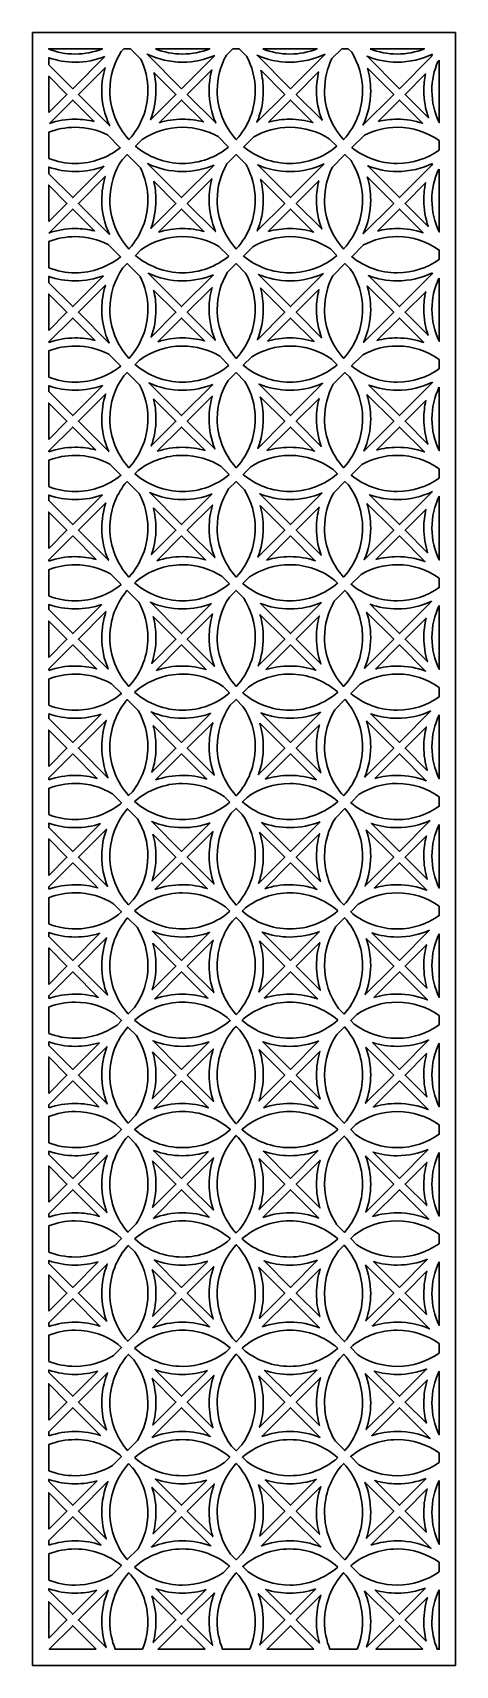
# Model space of a CAD drawing. Header units: centimetres. Extents: x -27 to -22.3, y -9 to 9.
import ezdxf

# ---------------------------------------------------------------- set-up
doc = ezdxf.new("R2010")
doc.units = ezdxf.units.CM
doc.header["$MEASUREMENT"] = 0
doc.layers.add('layer 1', color=7, linetype='Continuous')

msp = doc.modelspace()

# ---------------------------------------------------------------- linework, layer by layer
at = {"layer": 'layer 1', "color": 250, "lineweight": 30}
for points, knots in [([(-26.99914, -9.00021), (-26.99914, -9.00021), (-26.99914, -8.8791), (-26.99914, -8.8791), (-26.99914, -8.8791), (-26.99914, -8.8791), (-26.99914, -8.15456), (-26.99914, -8.15456), (-26.99914, -8.15456), (-26.99914, -8.15456), (-26.99914, -7.9634), (-26.99914, -7.9634), (-26.99914, -7.9634), (-26.99914, -7.9634), (-26.99914, -7.86883), (-26.99914, -7.86883), (-26.99914, -7.86883), (-26.99914, -7.86883), (-26.99914, -7.67766), (-26.99914, -7.67766), (-26.99914, -7.67766), (-26.99914, -7.67766), (-26.99914, -6.94883), (-26.99914, -6.94883), (-26.99914, -6.94883), (-26.99914, -6.94883), (-26.99914, -6.7577), (-26.99914, -6.7577), (-26.99914, -6.7577), (-26.99914, -6.7577), (-26.99914, -6.66312), (-26.99914, -6.66312), (-26.99914, -6.66312), (-26.99914, -6.66312), (-26.99914, -6.47189), (-26.99914, -6.47189), (-26.99914, -6.47189), (-26.99914, -6.47189), (-26.99914, -5.7432), (-26.99914, -5.7432), (-26.99914, -5.7432), (-26.99914, -5.7432), (-26.99914, -5.55199), (-26.99914, -5.55199), (-26.99914, -5.55199), (-26.99914, -5.55199), (-26.99914, -5.45741), (-26.99914, -5.45741), (-26.99914, -5.45741), (-26.99914, -5.45741), (-26.99914, -5.26631), (-26.99914, -5.26631), (-26.99914, -5.26631), (-26.99914, -5.26631), (-26.99914, -4.53748), (-26.99914, -4.53748), (-26.99914, -4.53748), (-26.99914, -4.53748), (-26.99914, -4.34628), (-26.99914, -4.34628), (-26.99914, -4.34628), (-26.99914, -4.34628), (-26.99914, -4.2517), (-26.99914, -4.2517), (-26.99914, -4.2517), (-26.99914, -4.2517), (-26.99914, -4.06049), (-26.99914, -4.06049), (-26.99914, -4.06049), (-26.99914, -4.06049), (-26.99914, -3.33171), (-26.99914, -3.33171), (-26.99914, -3.33171), (-26.99914, -3.33171), (-26.99914, -3.14057), (-26.99914, -3.14057), (-26.99914, -3.14057), (-26.99914, -3.14057), (-26.99914, -3.04599), (-26.99914, -3.04599), (-26.99914, -3.04599), (-26.99914, -3.04599), (-26.99914, -2.85482), (-26.99914, -2.85482), (-26.99914, -2.85482), (-26.99914, -2.85482), (-26.99914, -2.12608), (-26.99914, -2.12608), (-26.99914, -2.12608), (-26.99914, -2.12608), (-26.99914, -1.93486), (-26.99914, -1.93486), (-26.99914, -1.93486), (-26.99914, -1.93486), (-26.99914, -1.84028), (-26.99914, -1.84028), (-26.99914, -1.84028), (-26.99914, -1.84028), (-26.99914, -1.6491), (-26.99914, -1.6491), (-26.99914, -1.6491), (-26.99914, -1.6491), (-26.99914, -0.92028), (-26.99914, -0.92028), (-26.99914, -0.92028), (-26.99914, -0.92028), (-26.99914, -0.72915), (-26.99914, -0.72915), (-26.99914, -0.72915), (-26.99914, -0.72915), (-26.99914, -0.63457), (-26.99914, -0.63457), (-26.99914, -0.63457), (-26.99914, -0.63457), (-26.99914, -0.44337), (-26.99914, -0.44337), (-26.99914, -0.44337), (-26.99914, -0.44337), (-26.99914, 0.28533), (-26.99914, 0.28533), (-26.99914, 0.28533), (-26.99914, 0.28533), (-26.99914, 0.47656), (-26.99914, 0.47656), (-26.99914, 0.47656), (-26.99914, 0.47656), (-26.99914, 0.57114), (-26.99914, 0.57114), (-26.99914, 0.57114), (-26.99914, 0.57114), (-26.99914, 0.76231), (-26.99914, 0.76231), (-26.99914, 0.76231), (-26.99914, 0.76231), (-26.99914, 1.49051), (-26.99914, 1.49051), (-26.99914, 1.49051), (-26.99914, 1.49051), (-26.99914, 1.68227), (-26.99914, 1.68227), (-26.99914, 1.68227), (-26.99914, 1.68227), (-26.99914, 1.77685), (-26.99914, 1.77685), (-26.99914, 1.77685), (-26.99914, 1.77685), (-26.99914, 1.96797), (-26.99914, 1.96797), (-26.99914, 1.96797), (-26.99914, 1.96797), (-26.99914, 2.69195), (-26.99914, 2.69195), (-26.99914, 2.69195), (-26.99914, 2.69195), (-26.99914, 2.88798), (-26.99914, 2.88798), (-26.99914, 2.88798), (-26.99914, 2.88798), (-26.99914, 2.98256), (-26.99914, 2.98256), (-26.99914, 2.98256), (-26.99914, 2.98256), (-26.99914, 3.17371), (-26.99914, 3.17371), (-26.99914, 3.17371), (-26.99914, 3.17371), (-26.99914, 3.89339), (-26.99914, 3.89339), (-26.99914, 3.89339), (-26.99914, 3.89339), (-26.99914, 4.09369), (-26.99914, 4.09369), (-26.99914, 4.09369), (-26.99914, 4.09369), (-26.99914, 4.18826), (-26.99914, 4.18826), (-26.99914, 4.18826), (-26.99914, 4.18826), (-26.99914, 4.37942), (-26.99914, 4.37942), (-26.99914, 4.37942), (-26.99914, 4.37942), (-26.99914, 5.09483), (-26.99914, 5.09483), (-26.99914, 5.09483), (-26.99914, 5.09483), (-26.99914, 5.2994), (-26.99914, 5.2994), (-26.99914, 5.2994), (-26.99914, 5.2994), (-26.99914, 5.39397), (-26.99914, 5.39397), (-26.99914, 5.39397), (-26.99914, 5.39397), (-26.99914, 5.58508), (-26.99914, 5.58508), (-26.99914, 5.58508), (-26.99914, 5.58508), (-26.99914, 6.29628), (-26.99914, 6.29628), (-26.99914, 6.29628), (-26.99914, 6.29628), (-26.99914, 6.50511), (-26.99914, 6.50511), (-26.99914, 6.50511), (-26.99914, 6.50511), (-26.99914, 6.59968), (-26.99914, 6.59968), (-26.99914, 6.59968), (-26.99914, 6.59968), (-26.99914, 6.79088), (-26.99914, 6.79088), (-26.99914, 6.79088), (-26.99914, 6.79088), (-26.99914, 7.49772), (-26.99914, 7.49772), (-26.99914, 7.49772), (-26.99914, 7.49772), (-26.99914, 7.71082), (-26.99914, 7.71082), (-26.99914, 7.71082), (-26.99914, 7.71082), (-26.99914, 7.80534), (-26.99914, 7.80534), (-26.99914, 7.80534), (-26.99914, 7.80534), (-26.99914, 7.99654), (-26.99914, 7.99654), (-26.99914, 7.99654), (-26.99914, 7.99654), (-26.99914, 8.69916), (-26.99914, 8.69916), (-26.99914, 8.69916), (-26.99914, 8.69916), (-26.99914, 8.91653), (-26.99914, 8.91653), (-26.99914, 8.91653), (-26.99914, 8.91653), (-26.99914, 9.00077), (-26.99914, 9.00077), (-26.99914, 9.00077), (-26.99914, 9.00077), (-26.09931, 9.00077), (-26.09931, 9.00077), (-26.09931, 9.00077), (-26.09931, 9.00077), (-25.81343, 9.00077), (-25.81343, 9.00077), (-25.81343, 9.00077), (-25.81343, 9.00077), (-24.89787, 9.00077), (-24.89787, 9.00077), (-24.89787, 9.00077), (-24.89787, 9.00077), (-24.61199, 9.00077), (-24.61199, 9.00077), (-24.61199, 9.00077), (-24.61199, 9.00077), (-23.69642, 9.00077), (-23.69642, 9.00077), (-23.69642, 9.00077), (-23.69642, 9.00077), (-23.41055, 9.00077), (-23.41055, 9.00077), (-23.41055, 9.00077), (-23.41055, 9.00077), (-22.49498, 9.00077), (-22.49498, 9.00077), (-22.49498, 9.00077), (-22.49498, 9.00077), (-22.33552, 9.00077), (-22.33552, 9.00077), (-22.33552, 9.00077), (-22.33552, 9.00077), (-22.33552, 8.84131), (-22.33552, 8.84131), (-22.33552, 8.84131), (-22.33552, 8.84131), (-22.33552, 7.87926), (-22.33552, 7.87926), (-22.33552, 7.87926), (-22.33552, 7.87926), (-22.33552, 7.63699), (-22.33552, 7.63699), (-22.33552, 7.63699), (-22.33552, 7.63699), (-22.33552, 6.67355), (-22.33552, 6.67355), (-22.33552, 6.67355), (-22.33552, 6.67355), (-22.33552, 6.43121), (-22.33552, 6.43121), (-22.33552, 6.43121), (-22.33552, 6.43121), (-22.33552, 5.46784), (-22.33552, 5.46784), (-22.33552, 5.46784), (-22.33552, 5.46784), (-22.33552, 5.22553), (-22.33552, 5.22553), (-22.33552, 5.22553), (-22.33552, 5.22553), (-22.33552, 4.26213), (-22.33552, 4.26213), (-22.33552, 4.26213), (-22.33552, 4.26213), (-22.33552, 4.01986), (-22.33552, 4.01986), (-22.33552, 4.01986), (-22.33552, 4.01986), (-22.33552, 3.05645), (-22.33552, 3.05645), (-22.33552, 3.05645), (-22.33552, 3.05645), (-22.33552, 2.81414), (-22.33552, 2.81414), (-22.33552, 2.81414), (-22.33552, 2.81414), (-22.33552, 1.85075), (-22.33552, 1.85075), (-22.33552, 1.85075), (-22.33552, 1.85075), (-22.33552, 1.60839), (-22.33552, 1.60839), (-22.33552, 1.60839), (-22.33552, 1.60839), (-22.33552, 0.64502), (-22.33552, 0.64502), (-22.33552, 0.64502), (-22.33552, 0.64502), (-22.33552, 0.40266), (-22.33552, 0.40266), (-22.33552, 0.40266), (-22.33552, 0.40266), (-22.33552, -0.5607), (-22.33552, -0.5607), (-22.33552, -0.5607), (-22.33552, -0.5607), (-22.33552, -0.80306), (-22.33552, -0.80306), (-22.33552, -0.80306), (-22.33552, -0.80306), (-22.33552, -1.76645), (-22.33552, -1.76645), (-22.33552, -1.76645), (-22.33552, -1.76645), (-22.33552, -2.00875), (-22.33552, -2.00875), (-22.33552, -2.00875), (-22.33552, -2.00875), (-22.33552, -2.97215), (-22.33552, -2.97215), (-22.33552, -2.97215), (-22.33552, -2.97215), (-22.33552, -3.21441), (-22.33552, -3.21441), (-22.33552, -3.21441), (-22.33552, -3.21441), (-22.33552, -4.17782), (-22.33552, -4.17782), (-22.33552, -4.17782), (-22.33552, -4.17782), (-22.33552, -4.4201), (-22.33552, -4.4201), (-22.33552, -4.4201), (-22.33552, -4.4201), (-22.33552, -5.38351), (-22.33552, -5.38351), (-22.33552, -5.38351), (-22.33552, -5.38351), (-22.33552, -5.62586), (-22.33552, -5.62586), (-22.33552, -5.62586), (-22.33552, -5.62586), (-22.33552, -6.58922), (-22.33552, -6.58922), (-22.33552, -6.58922), (-22.33552, -6.58922), (-22.33552, -6.83158), (-22.33552, -6.83158), (-22.33552, -6.83158), (-22.33552, -6.83158), (-22.33552, -7.79495), (-22.33552, -7.79495), (-22.33552, -7.79495), (-22.33552, -7.79495), (-22.33552, -8.03731), (-22.33552, -8.03731), (-22.33552, -8.03731), (-22.33552, -8.03731), (-22.33552, -9.00021), (-22.33552, -9.00021), (-22.33552, -9.00021), (-22.33552, -9.00021), (-22.38961, -9.00021), (-22.38961, -9.00021), (-22.38961, -9.00021), (-22.38961, -9.00021), (-22.63238, -9.00021), (-22.63238, -9.00021), (-22.63238, -9.00021), (-22.63238, -9.00021), (-23.32115, -9.00021), (-23.32115, -9.00021), (-23.32115, -9.00021), (-23.32115, -9.00021), (-23.5194, -9.00021), (-23.5194, -9.00021), (-23.5194, -9.00021), (-23.5194, -9.00021), (-23.59105, -9.00021), (-23.59105, -9.00021), (-23.59105, -9.00021), (-23.59105, -9.00021), (-23.81659, -9.00021), (-23.81659, -9.00021), (-23.81659, -9.00021), (-23.81659, -9.00021), (-24.50534, -9.00021), (-24.50534, -9.00021), (-24.50534, -9.00021), (-24.50534, -9.00021), (-24.71737, -9.00021), (-24.71737, -9.00021), (-24.71737, -9.00021), (-24.71737, -9.00021), (-24.79249, -9.00021), (-24.79249, -9.00021), (-24.79249, -9.00021), (-24.79249, -9.00021), (-25.00087, -9.00021), (-25.00087, -9.00021), (-25.00087, -9.00021), (-25.00087, -9.00021), (-25.68958, -9.00021), (-25.68958, -9.00021), (-25.68958, -9.00021), (-25.68958, -9.00021), (-25.91881, -9.00021), (-25.91881, -9.00021), (-25.91881, -9.00021), (-25.91881, -9.00021), (-25.98676, -9.00021), (-25.98676, -9.00021), (-25.98676, -9.00021), (-25.98676, -9.00021), (-26.18507, -9.00021), (-26.18507, -9.00021), (-26.18507, -9.00021), (-26.18507, -9.00021), (-26.8739, -9.00021), (-26.8739, -9.00021), (-26.8739, -9.00021), (-26.8739, -9.00021), (-26.99914, -9.00021), (-26.99914, -9.00021)], [0, 0, 0, 0, 0.00869565, 0.00869565, 0.00869565, 0.00869565, 0.0173913, 0.0173913, 0.0173913, 0.0173913, 0.02608696, 0.02608696, 0.02608696, 0.02608696, 0.03478261, 0.03478261, 0.03478261, 0.03478261, 0.04347826, 0.04347826, 0.04347826, 0.04347826, 0.05217391, 0.05217391, 0.05217391, 0.05217391, 0.06086957, 0.06086957, 0.06086957, 0.06086957, 0.06956522, 0.06956522, 0.06956522, 0.06956522, 0.07826087, 0.07826087, 0.07826087, 0.07826087, 0.08695652, 0.08695652, 0.08695652, 0.08695652, 0.09565217, 0.09565217, 0.09565217, 0.09565217, 0.10434783, 0.10434783, 0.10434783, 0.10434783, 0.11304348, 0.11304348, 0.11304348, 0.11304348, 0.12173913, 0.12173913, 0.12173913, 0.12173913, 0.13043478, 0.13043478, 0.13043478, 0.13043478, 0.13913043, 0.13913043, 0.13913043, 0.13913043, 0.14782609, 0.14782609, 0.14782609, 0.14782609, 0.15652174, 0.15652174, 0.15652174, 0.15652174, 0.16521739, 0.16521739, 0.16521739, 0.16521739, 0.17391304, 0.17391304, 0.17391304, 0.17391304, 0.1826087, 0.1826087, 0.1826087, 0.1826087, 0.19130435, 0.19130435, 0.19130435, 0.19130435, 0.2, 0.2, 0.2, 0.2, 0.20869565, 0.20869565, 0.20869565, 0.20869565, 0.2173913, 0.2173913, 0.2173913, 0.2173913, 0.22608696, 0.22608696, 0.22608696, 0.22608696, 0.23478261, 0.23478261, 0.23478261, 0.23478261, 0.24347826, 0.24347826, 0.24347826, 0.24347826, 0.25217391, 0.25217391, 0.25217391, 0.25217391, 0.26086957, 0.26086957, 0.26086957, 0.26086957, 0.26956522, 0.26956522, 0.26956522, 0.26956522, 0.27826087, 0.27826087, 0.27826087, 0.27826087, 0.28695652, 0.28695652, 0.28695652, 0.28695652, 0.29565217, 0.29565217, 0.29565217, 0.29565217, 0.30434783, 0.30434783, 0.30434783, 0.30434783, 0.31304348, 0.31304348, 0.31304348, 0.31304348, 0.32173913, 0.32173913, 0.32173913, 0.32173913, 0.33043478, 0.33043478, 0.33043478, 0.33043478, 0.33913043, 0.33913043, 0.33913043, 0.33913043, 0.34782609, 0.34782609, 0.34782609, 0.34782609, 0.35652174, 0.35652174, 0.35652174, 0.35652174, 0.36521739, 0.36521739, 0.36521739, 0.36521739, 0.37391304, 0.37391304, 0.37391304, 0.37391304, 0.3826087, 0.3826087, 0.3826087, 0.3826087, 0.39130435, 0.39130435, 0.39130435, 0.39130435, 0.4, 0.4, 0.4, 0.4, 0.40869565, 0.40869565, 0.40869565, 0.40869565, 0.4173913, 0.4173913, 0.4173913, 0.4173913, 0.42608696, 0.42608696, 0.42608696, 0.42608696, 0.43478261, 0.43478261, 0.43478261, 0.43478261, 0.44347826, 0.44347826, 0.44347826, 0.44347826, 0.45217391, 0.45217391, 0.45217391, 0.45217391, 0.46086957, 0.46086957, 0.46086957, 0.46086957, 0.46956522, 0.46956522, 0.46956522, 0.46956522, 0.47826087, 0.47826087, 0.47826087, 0.47826087, 0.48695652, 0.48695652, 0.48695652, 0.48695652, 0.49565217, 0.49565217, 0.49565217, 0.49565217, 0.50434783, 0.50434783, 0.50434783, 0.50434783, 0.51304348, 0.51304348, 0.51304348, 0.51304348, 0.52173913, 0.52173913, 0.52173913, 0.52173913, 0.53043478, 0.53043478, 0.53043478, 0.53043478, 0.53913043, 0.53913043, 0.53913043, 0.53913043, 0.54782609, 0.54782609, 0.54782609, 0.54782609, 0.55652174, 0.55652174, 0.55652174, 0.55652174, 0.56521739, 0.56521739, 0.56521739, 0.56521739, 0.57391304, 0.57391304, 0.57391304, 0.57391304, 0.5826087, 0.5826087, 0.5826087, 0.5826087, 0.59130435, 0.59130435, 0.59130435, 0.59130435, 0.6, 0.6, 0.6, 0.6, 0.60869565, 0.60869565, 0.60869565, 0.60869565, 0.6173913, 0.6173913, 0.6173913, 0.6173913, 0.62608696, 0.62608696, 0.62608696, 0.62608696, 0.63478261, 0.63478261, 0.63478261, 0.63478261, 0.64347826, 0.64347826, 0.64347826, 0.64347826, 0.65217391, 0.65217391, 0.65217391, 0.65217391, 0.66086957, 0.66086957, 0.66086957, 0.66086957, 0.66956522, 0.66956522, 0.66956522, 0.66956522, 0.67826087, 0.67826087, 0.67826087, 0.67826087, 0.68695652, 0.68695652, 0.68695652, 0.68695652, 0.69565217, 0.69565217, 0.69565217, 0.69565217, 0.70434783, 0.70434783, 0.70434783, 0.70434783, 0.71304348, 0.71304348, 0.71304348, 0.71304348, 0.72173913, 0.72173913, 0.72173913, 0.72173913, 0.73043478, 0.73043478, 0.73043478, 0.73043478, 0.73913043, 0.73913043, 0.73913043, 0.73913043, 0.74782609, 0.74782609, 0.74782609, 0.74782609, 0.75652174, 0.75652174, 0.75652174, 0.75652174, 0.76521739, 0.76521739, 0.76521739, 0.76521739, 0.77391304, 0.77391304, 0.77391304, 0.77391304, 0.7826087, 0.7826087, 0.7826087, 0.7826087, 0.79130435, 0.79130435, 0.79130435, 0.79130435, 0.8, 0.8, 0.8, 0.8, 0.80869565, 0.80869565, 0.80869565, 0.80869565, 0.8173913, 0.8173913, 0.8173913, 0.8173913, 0.82608696, 0.82608696, 0.82608696, 0.82608696, 0.83478261, 0.83478261, 0.83478261, 0.83478261, 0.84347826, 0.84347826, 0.84347826, 0.84347826, 0.85217391, 0.85217391, 0.85217391, 0.85217391, 0.86086957, 0.86086957, 0.86086957, 0.86086957, 0.86956522, 0.86956522, 0.86956522, 0.86956522, 0.87826087, 0.87826087, 0.87826087, 0.87826087, 0.88695652, 0.88695652, 0.88695652, 0.88695652, 0.89565217, 0.89565217, 0.89565217, 0.89565217, 0.90434783, 0.90434783, 0.90434783, 0.90434783, 0.91304348, 0.91304348, 0.91304348, 0.91304348, 0.92173913, 0.92173913, 0.92173913, 0.92173913, 0.93043478, 0.93043478, 0.93043478, 0.93043478, 0.93913043, 0.93913043, 0.93913043, 0.93913043, 0.94782609, 0.94782609, 0.94782609, 0.94782609, 0.95652174, 0.95652174, 0.95652174, 0.95652174, 0.96521739, 0.96521739, 0.96521739, 0.96521739, 0.97391304, 0.97391304, 0.97391304, 0.97391304, 0.9826087, 0.9826087, 0.9826087, 0.9826087, 1, 1, 1, 1]), ([(-26.82091, 8.81927), (-26.73057, 8.78401), (-26.63228, 8.76464), (-26.52947, 8.76464), (-26.52947, 8.76464), (-26.42353, 8.76464), (-26.32238, 8.7852), (-26.22979, 8.82254), (-26.22979, 8.82254), (-26.22979, 8.82254), (-26.82091, 8.82254), (-26.82091, 8.82254), (-26.82091, 8.82254), (-26.82091, 8.82254), (-26.82091, 8.81927), (-26.82091, 8.81927)], [0, 0, 0, 0, 0.2, 0.2, 0.2, 0.2, 0.4, 0.4, 0.4, 0.4, 0.6, 0.6, 0.6, 0.6, 1, 1, 1, 1]), ([(-26.14725, 8.36096), (-26.14725, 8.52026), (-26.10078, 8.66872), (-26.02066, 8.79354), (-26.02066, 8.79354), (-26.02066, 8.79354), (-25.99166, 8.82254), (-25.99166, 8.82254), (-25.99166, 8.82254), (-25.99166, 8.82254), (-25.92108, 8.82254), (-25.92108, 8.82254), (-25.92108, 8.82254), (-25.92108, 8.82254), (-25.806, 8.70747), (-25.806, 8.70747), (-25.806, 8.70747), (-25.75566, 8.60258), (-25.72745, 8.48506), (-25.72745, 8.36096), (-25.72745, 8.36096), (-25.72745, 8.15494), (-25.80519, 7.96707), (-25.93291, 7.82502), (-25.93291, 7.82502), (-25.93439, 7.82372), (-25.93586, 7.82241), (-25.93734, 7.8211), (-25.93734, 7.8211), (-25.93885, 7.82245), (-25.94036, 7.82379), (-25.94188, 7.82512), (-25.94188, 7.82512), (-26.06954, 7.96717), (-26.14725, 8.15499), (-26.14725, 8.36096)], [0, 0, 0, 0, 0.1, 0.1, 0.1, 0.1, 0.2, 0.2, 0.2, 0.2, 0.3, 0.3, 0.3, 0.3, 0.4, 0.4, 0.4, 0.4, 0.5, 0.5, 0.5, 0.5, 0.6, 0.6, 0.6, 0.6, 0.7, 0.7, 0.7, 0.7, 0.8, 0.8, 0.8, 0.8, 1, 1, 1, 1]), ([(-25.64484, 8.82254), (-25.55227, 8.78521), (-25.45115, 8.76464), (-25.34523, 8.76464), (-25.34523, 8.76464), (-25.2393, 8.76464), (-25.13819, 8.78521), (-25.04562, 8.82254), (-25.04562, 8.82254), (-25.04562, 8.82254), (-25.64484, 8.82254), (-25.64484, 8.82254)], [0, 0, 0, 0, 0.25, 0.25, 0.25, 0.25, 0.5, 0.5, 0.5, 0.5, 1, 1, 1, 1]), ([(-24.963, 8.36096), (-24.963, 8.50247), (-24.92629, 8.63541), (-24.86193, 8.75083), (-24.86193, 8.75083), (-24.86193, 8.75083), (-24.79022, 8.82254), (-24.79022, 8.82254), (-24.79022, 8.82254), (-24.79022, 8.82254), (-24.71964, 8.82254), (-24.71964, 8.82254), (-24.71964, 8.82254), (-24.71964, 8.82254), (-24.63969, 8.74259), (-24.63969, 8.74259), (-24.63969, 8.74259), (-24.57815, 8.6291), (-24.5432, 8.4991), (-24.5432, 8.36096), (-24.5432, 8.36096), (-24.5432, 8.15494), (-24.62095, 7.96706), (-24.74867, 7.82501), (-24.74867, 7.82501), (-24.75015, 7.82371), (-24.75162, 7.82241), (-24.75309, 7.8211), (-24.75309, 7.8211), (-24.7546, 7.82245), (-24.75612, 7.82379), (-24.75765, 7.82513), (-24.75765, 7.82513), (-24.8853, 7.96718), (-24.963, 8.155), (-24.963, 8.36096)], [0, 0, 0, 0, 0.1, 0.1, 0.1, 0.1, 0.2, 0.2, 0.2, 0.2, 0.3, 0.3, 0.3, 0.3, 0.4, 0.4, 0.4, 0.4, 0.5, 0.5, 0.5, 0.5, 0.6, 0.6, 0.6, 0.6, 0.7, 0.7, 0.7, 0.7, 0.8, 0.8, 0.8, 0.8, 1, 1, 1, 1]), ([(-24.46062, 8.82254), (-24.36804, 8.78521), (-24.26691, 8.76464), (-24.16098, 8.76464), (-24.16098, 8.76464), (-24.05505, 8.76464), (-23.95393, 8.78521), (-23.86136, 8.82254), (-23.86136, 8.82254), (-23.86136, 8.82254), (-24.46062, 8.82254), (-24.46062, 8.82254)], [0, 0, 0, 0, 0.25, 0.25, 0.25, 0.25, 0.5, 0.5, 0.5, 0.5, 1, 1, 1, 1]), ([(-23.77875, 8.36096), (-23.77875, 8.48791), (-23.7492, 8.60796), (-23.69666, 8.71465), (-23.69666, 8.71465), (-23.69666, 8.71465), (-23.58878, 8.82254), (-23.58878, 8.82254), (-23.58878, 8.82254), (-23.58878, 8.82254), (-23.51819, 8.82254), (-23.51819, 8.82254), (-23.51819, 8.82254), (-23.51819, 8.82254), (-23.47945, 8.7838), (-23.47945, 8.7838), (-23.47945, 8.7838), (-23.40309, 8.66103), (-23.35895, 8.51614), (-23.35895, 8.36096), (-23.35895, 8.36096), (-23.35895, 8.15494), (-23.4367, 7.96705), (-23.56442, 7.82501), (-23.56442, 7.82501), (-23.5659, 7.82371), (-23.56738, 7.8224), (-23.56885, 7.82109), (-23.56885, 7.82109), (-23.57033, 7.82241), (-23.57182, 7.82372), (-23.57331, 7.82503), (-23.57331, 7.82503), (-23.70101, 7.96709), (-23.77875, 8.15495), (-23.77875, 8.36096)], [0, 0, 0, 0, 0.1, 0.1, 0.1, 0.1, 0.2, 0.2, 0.2, 0.2, 0.3, 0.3, 0.3, 0.3, 0.4, 0.4, 0.4, 0.4, 0.5, 0.5, 0.5, 0.5, 0.6, 0.6, 0.6, 0.6, 0.7, 0.7, 0.7, 0.7, 0.8, 0.8, 0.8, 0.8, 1, 1, 1, 1]), ([(-23.2764, 8.82254), (-23.18382, 8.7852), (-23.08267, 8.76464), (-22.97673, 8.76464), (-22.97673, 8.76464), (-22.87079, 8.76464), (-22.76964, 8.7852), (-22.67706, 8.82254), (-22.67706, 8.82254), (-22.67706, 8.82254), (-23.2764, 8.82254), (-23.2764, 8.82254)], [0, 0, 0, 0, 0.25, 0.25, 0.25, 0.25, 0.5, 0.5, 0.5, 0.5, 1, 1, 1, 1]), ([(-26.20295, 8.73728), (-26.30407, 8.69742), (-26.41422, 8.67553), (-26.52947, 8.67553), (-26.52947, 8.67553), (-26.63154, 8.67553), (-26.72959, 8.69272), (-26.82091, 8.72433), (-26.82091, 8.72433), (-26.82091, 8.72433), (-26.82091, 8.64696), (-26.82091, 8.64696), (-26.82091, 8.64696), (-26.82091, 8.64696), (-26.55709, 8.38314), (-26.55709, 8.38314), (-26.55709, 8.38314), (-26.55709, 8.38314), (-26.20295, 8.73728), (-26.20295, 8.73728)], [0, 0, 0, 0, 0.16666667, 0.16666667, 0.16666667, 0.16666667, 0.33333333, 0.33333333, 0.33333333, 0.33333333, 0.5, 0.5, 0.5, 0.5, 0.66666667, 0.66666667, 0.66666667, 0.66666667, 1, 1, 1, 1]), ([(-24.98919, 8.7496), (-25.09825, 8.70199), (-25.21864, 8.67553), (-25.34522, 8.67553), (-25.34522, 8.67553), (-25.48508, 8.67553), (-25.61742, 8.70779), (-25.73521, 8.76525), (-25.73521, 8.76525), (-25.73434, 8.76353), (-25.73346, 8.76181), (-25.7326, 8.76008), (-25.7326, 8.76008), (-25.7326, 8.76008), (-25.35565, 8.38314), (-25.35565, 8.38314), (-25.35565, 8.38314), (-25.35565, 8.38314), (-24.98919, 8.7496), (-24.98919, 8.7496)], [0, 0, 0, 0, 0.16666667, 0.16666667, 0.16666667, 0.16666667, 0.33333333, 0.33333333, 0.33333333, 0.33333333, 0.5, 0.5, 0.5, 0.5, 0.66666667, 0.66666667, 0.66666667, 0.66666667, 1, 1, 1, 1]), ([(-23.77319, 8.76416), (-23.89044, 8.70738), (-24.02199, 8.67553), (-24.16098, 8.67553), (-24.16098, 8.67553), (-24.29007, 8.67553), (-24.41275, 8.70303), (-24.52351, 8.75244), (-24.52351, 8.75244), (-24.52351, 8.75244), (-24.15421, 8.38314), (-24.15421, 8.38314), (-24.15421, 8.38314), (-24.15421, 8.38314), (-23.77319, 8.76416), (-23.77319, 8.76416)], [0, 0, 0, 0, 0.2, 0.2, 0.2, 0.2, 0.4, 0.4, 0.4, 0.4, 0.6, 0.6, 0.6, 0.6, 1, 1, 1, 1]), ([(-22.58675, 8.76524), (-22.70455, 8.7078), (-22.83687, 8.67553), (-22.97673, 8.67553), (-22.97673, 8.67553), (-23.09434, 8.67553), (-23.20662, 8.69837), (-23.30942, 8.73979), (-23.30942, 8.73979), (-23.30942, 8.73979), (-22.95276, 8.38314), (-22.95276, 8.38314), (-22.95276, 8.38314), (-22.95276, 8.38314), (-22.60195, 8.73396), (-22.60195, 8.73396), (-22.60195, 8.73396), (-22.59708, 8.7445), (-22.59201, 8.75493), (-22.58675, 8.76524)], [0, 0, 0, 0, 0.16666667, 0.16666667, 0.16666667, 0.16666667, 0.33333333, 0.33333333, 0.33333333, 0.33333333, 0.5, 0.5, 0.5, 0.5, 0.66666667, 0.66666667, 0.66666667, 0.66666667, 1, 1, 1, 1]), ([(-22.51375, 8.69613), (-22.51375, 8.69613), (-22.52735, 8.68253), (-22.52735, 8.68253), (-22.52735, 8.68253), (-22.57051, 8.58408), (-22.5945, 8.47532), (-22.5945, 8.36096), (-22.5945, 8.36096), (-22.5945, 8.23507), (-22.56547, 8.11596), (-22.51375, 8.00993), (-22.51375, 8.00993), (-22.51375, 8.00993), (-22.51375, 8.69613), (-22.51375, 8.69613)], [0, 0, 0, 0, 0.2, 0.2, 0.2, 0.2, 0.4, 0.4, 0.4, 0.4, 0.6, 0.6, 0.6, 0.6, 1, 1, 1, 1]), ([(-26.82091, 8.11932), (-26.82091, 8.11932), (-26.6201, 8.32012), (-26.6201, 8.32012), (-26.6201, 8.32012), (-26.6201, 8.32012), (-26.82091, 8.52093), (-26.82091, 8.52093), (-26.82091, 8.52093), (-26.82091, 8.52093), (-26.82091, 8.11932), (-26.82091, 8.11932)], [0, 0, 0, 0, 0.25, 0.25, 0.25, 0.25, 0.5, 0.5, 0.5, 0.5, 1, 1, 1, 1]), ([(-26.23636, 8.36096), (-26.23636, 8.44905), (-26.22352, 8.53415), (-26.19969, 8.61452), (-26.19969, 8.61452), (-26.19969, 8.61452), (-26.49408, 8.32012), (-26.49408, 8.32012), (-26.49408, 8.32012), (-26.49408, 8.32012), (-26.14835, 7.97439), (-26.14835, 7.97439), (-26.14835, 7.97439), (-26.20475, 8.09133), (-26.23636, 8.22246), (-26.23636, 8.36096)], [0, 0, 0, 0, 0.2, 0.2, 0.2, 0.2, 0.4, 0.4, 0.4, 0.4, 0.6, 0.6, 0.6, 0.6, 1, 1, 1, 1]), ([(-25.6613, 8.56276), (-25.64628, 8.49792), (-25.63833, 8.43036), (-25.63833, 8.36096), (-25.63833, 8.36096), (-25.63833, 8.2483), (-25.6593, 8.14055), (-25.69746, 8.04132), (-25.69746, 8.04132), (-25.69746, 8.04132), (-25.41866, 8.32012), (-25.41866, 8.32012), (-25.41866, 8.32012), (-25.41866, 8.32012), (-25.6613, 8.56276), (-25.6613, 8.56276)], [0, 0, 0, 0, 0.2, 0.2, 0.2, 0.2, 0.4, 0.4, 0.4, 0.4, 0.6, 0.6, 0.6, 0.6, 1, 1, 1, 1]), ([(-25.05211, 8.36096), (-25.05211, 8.44036), (-25.04167, 8.51731), (-25.02217, 8.59059), (-25.02217, 8.59059), (-25.02217, 8.59059), (-25.29264, 8.32012), (-25.29264, 8.32012), (-25.29264, 8.32012), (-25.29264, 8.32012), (-24.97853, 8.00601), (-24.97853, 8.00601), (-24.97853, 8.00601), (-25.02583, 8.11479), (-25.05211, 8.2348), (-25.05211, 8.36096)], [0, 0, 0, 0, 0.2, 0.2, 0.2, 0.2, 0.4, 0.4, 0.4, 0.4, 0.6, 0.6, 0.6, 0.6, 1, 1, 1, 1]), ([(-24.48267, 8.58558), (-24.46403, 8.51382), (-24.45409, 8.43855), (-24.45409, 8.36096), (-24.45409, 8.36096), (-24.45409, 8.23731), (-24.4793, 8.11955), (-24.52483, 8.01251), (-24.52483, 8.01251), (-24.52483, 8.01251), (-24.21722, 8.32012), (-24.21722, 8.32012), (-24.21722, 8.32012), (-24.21722, 8.32012), (-24.48267, 8.58558), (-24.48267, 8.58558)], [0, 0, 0, 0, 0.2, 0.2, 0.2, 0.2, 0.4, 0.4, 0.4, 0.4, 0.6, 0.6, 0.6, 0.6, 1, 1, 1, 1]), ([(-23.86787, 8.36096), (-23.86787, 8.43209), (-23.85948, 8.50127), (-23.84372, 8.56759), (-23.84372, 8.56759), (-23.84372, 8.56759), (-24.09119, 8.32012), (-24.09119, 8.32012), (-24.09119, 8.32012), (-24.09119, 8.32012), (-23.8065, 8.03543), (-23.8065, 8.03543), (-23.8065, 8.03543), (-23.8461, 8.13628), (-23.86787, 8.24608), (-23.86787, 8.36096)], [0, 0, 0, 0, 0.2, 0.2, 0.2, 0.2, 0.4, 0.4, 0.4, 0.4, 0.6, 0.6, 0.6, 0.6, 1, 1, 1, 1]), ([(-23.30497, 8.60932), (-23.28212, 8.53048), (-23.26984, 8.44715), (-23.26984, 8.36096), (-23.26984, 8.36096), (-23.26984, 8.22515), (-23.30028, 8.09645), (-23.35464, 7.98126), (-23.35464, 7.98126), (-23.35464, 7.98126), (-23.01578, 8.32012), (-23.01578, 8.32012), (-23.01578, 8.32012), (-23.01578, 8.32012), (-23.30497, 8.60932), (-23.30497, 8.60932)], [0, 0, 0, 0, 0.2, 0.2, 0.2, 0.2, 0.4, 0.4, 0.4, 0.4, 0.6, 0.6, 0.6, 0.6, 1, 1, 1, 1]), ([(-22.68362, 8.36096), (-22.68362, 8.42421), (-22.67699, 8.48591), (-22.66444, 8.54543), (-22.66444, 8.54543), (-22.66444, 8.54543), (-22.88975, 8.32012), (-22.88975, 8.32012), (-22.88975, 8.32012), (-22.88975, 8.32012), (-22.63243, 8.0628), (-22.63243, 8.0628), (-22.63243, 8.0628), (-22.66554, 8.15604), (-22.68362, 8.25638), (-22.68362, 8.36096)], [0, 0, 0, 0, 0.2, 0.2, 0.2, 0.2, 0.4, 0.4, 0.4, 0.4, 0.6, 0.6, 0.6, 0.6, 1, 1, 1, 1]), ([(-26.81435, 7.99985), (-26.7249, 8.03003), (-26.62909, 8.04639), (-26.52947, 8.04639), (-26.52947, 8.04639), (-26.45804, 8.04639), (-26.38859, 8.03793), (-26.32202, 8.02204), (-26.32202, 8.02204), (-26.32202, 8.02204), (-26.55709, 8.25711), (-26.55709, 8.25711), (-26.55709, 8.25711), (-26.55709, 8.25711), (-26.81435, 7.99985), (-26.81435, 7.99985)], [0, 0, 0, 0, 0.2, 0.2, 0.2, 0.2, 0.4, 0.4, 0.4, 0.4, 0.6, 0.6, 0.6, 0.6, 1, 1, 1, 1]), ([(-25.60486, 8.0079), (-25.52271, 8.0329), (-25.43554, 8.04639), (-25.34522, 8.04639), (-25.34522, 8.04639), (-25.26552, 8.04639), (-25.18828, 8.03586), (-25.11475, 8.01622), (-25.11475, 8.01622), (-25.11475, 8.01622), (-25.35565, 8.25711), (-25.35565, 8.25711), (-25.35565, 8.25711), (-25.35565, 8.25711), (-25.60486, 8.0079), (-25.60486, 8.0079)], [0, 0, 0, 0, 0.2, 0.2, 0.2, 0.2, 0.4, 0.4, 0.4, 0.4, 0.6, 0.6, 0.6, 0.6, 1, 1, 1, 1]), ([(-24.39646, 8.01486), (-24.32144, 8.03539), (-24.24249, 8.04639), (-24.16098, 8.04639), (-24.16098, 8.04639), (-24.07256, 8.04639), (-23.98718, 8.03344), (-23.90654, 8.00945), (-23.90654, 8.00945), (-23.90654, 8.00945), (-24.15421, 8.25711), (-24.15421, 8.25711), (-24.15421, 8.25711), (-24.15421, 8.25711), (-24.39646, 8.01486), (-24.39646, 8.01486)], [0, 0, 0, 0, 0.2, 0.2, 0.2, 0.2, 0.4, 0.4, 0.4, 0.4, 0.6, 0.6, 0.6, 0.6, 1, 1, 1, 1]), ([(-23.18901, 8.02086), (-23.12098, 8.03751), (-23.04989, 8.04639), (-22.97673, 8.04639), (-22.97673, 8.04639), (-22.87911, 8.04639), (-22.78517, 8.03063), (-22.69726, 8.00161), (-22.69726, 8.00161), (-22.69726, 8.00161), (-22.95276, 8.25711), (-22.95276, 8.25711), (-22.95276, 8.25711), (-22.95276, 8.25711), (-23.18901, 8.02086), (-23.18901, 8.02086)], [0, 0, 0, 0, 0.2, 0.2, 0.2, 0.2, 0.4, 0.4, 0.4, 0.4, 0.6, 0.6, 0.6, 0.6, 1, 1, 1, 1]), ([(-26.82091, 7.61356), (-26.73057, 7.5783), (-26.63228, 7.55893), (-26.52947, 7.55893), (-26.52947, 7.55893), (-26.34153, 7.55893), (-26.16868, 7.62364), (-26.03194, 7.73196), (-26.03194, 7.73196), (-26.03194, 7.73196), (-26.17455, 7.87457), (-26.17455, 7.87457), (-26.17455, 7.87457), (-26.28155, 7.92749), (-26.40204, 7.95727), (-26.52947, 7.95727), (-26.52947, 7.95727), (-26.63229, 7.95727), (-26.73058, 7.93789), (-26.82091, 7.90262), (-26.82091, 7.90262), (-26.82091, 7.90262), (-26.82091, 7.61356), (-26.82091, 7.61356)], [0, 0, 0, 0, 0.14285714, 0.14285714, 0.14285714, 0.14285714, 0.28571429, 0.28571429, 0.28571429, 0.28571429, 0.42857143, 0.42857143, 0.42857143, 0.42857143, 0.57142857, 0.57142857, 0.57142857, 0.57142857, 0.71428571, 0.71428571, 0.71428571, 0.71428571, 1, 1, 1, 1]), ([(-24.83817, 7.73963), (-24.97636, 7.62671), (-25.15289, 7.55893), (-25.34523, 7.55893), (-25.34523, 7.55893), (-25.54288, 7.55893), (-25.72384, 7.63051), (-25.86365, 7.74911), (-25.86365, 7.74911), (-25.86365, 7.74911), (-25.7903, 7.82246), (-25.7903, 7.82246), (-25.7903, 7.82246), (-25.66294, 7.9076), (-25.50988, 7.95727), (-25.34523, 7.95727), (-25.34523, 7.95727), (-25.20315, 7.95727), (-25.06971, 7.92026), (-24.95396, 7.85542), (-24.95396, 7.85542), (-24.95396, 7.85542), (-24.83817, 7.73963), (-24.83817, 7.73963)], [0, 0, 0, 0, 0.14285714, 0.14285714, 0.14285714, 0.14285714, 0.28571429, 0.28571429, 0.28571429, 0.28571429, 0.42857143, 0.42857143, 0.42857143, 0.42857143, 0.57142857, 0.57142857, 0.57142857, 0.57142857, 0.71428571, 0.71428571, 0.71428571, 0.71428571, 1, 1, 1, 1]), ([(-23.64454, 7.74744), (-23.78408, 7.62985), (-23.96425, 7.55893), (-24.16098, 7.55893), (-24.16098, 7.55893), (-24.35425, 7.55893), (-24.53158, 7.62734), (-24.67006, 7.74126), (-24.67006, 7.74126), (-24.67006, 7.74126), (-24.56055, 7.85077), (-24.56055, 7.85077), (-24.56055, 7.85077), (-24.4429, 7.91851), (-24.30646, 7.95727), (-24.16098, 7.95727), (-24.16098, 7.95727), (-24.0009, 7.95727), (-23.85179, 7.91033), (-23.72659, 7.8295), (-23.72659, 7.8295), (-23.72659, 7.8295), (-23.64454, 7.74744), (-23.64454, 7.74744)], [0, 0, 0, 0, 0.14285714, 0.14285714, 0.14285714, 0.14285714, 0.28571429, 0.28571429, 0.28571429, 0.28571429, 0.42857143, 0.42857143, 0.42857143, 0.42857143, 0.57142857, 0.57142857, 0.57142857, 0.57142857, 0.71428571, 0.71428571, 0.71428571, 0.71428571, 1, 1, 1, 1]), ([(-22.51375, 7.70603), (-22.64454, 7.61339), (-22.80429, 7.55893), (-22.97673, 7.55893), (-22.97673, 7.55893), (-23.16561, 7.55893), (-23.33924, 7.62429), (-23.47629, 7.73359), (-23.47629, 7.73359), (-23.47629, 7.73359), (-23.33891, 7.87097), (-23.33891, 7.87097), (-23.33891, 7.87097), (-23.23011, 7.92615), (-23.10705, 7.95727), (-22.97673, 7.95727), (-22.97673, 7.95727), (-22.80428, 7.95727), (-22.64454, 7.9028), (-22.51375, 7.81015), (-22.51375, 7.81015), (-22.51375, 7.81015), (-22.51375, 7.70603), (-22.51375, 7.70603)], [0, 0, 0, 0, 0.14285714, 0.14285714, 0.14285714, 0.14285714, 0.28571429, 0.28571429, 0.28571429, 0.28571429, 0.42857143, 0.42857143, 0.42857143, 0.42857143, 0.57142857, 0.57142857, 0.57142857, 0.57142857, 0.71428571, 0.71428571, 0.71428571, 0.71428571, 1, 1, 1, 1]), ([(-26.14725, 7.15525), (-26.14725, 7.3199), (-26.09758, 7.47298), (-26.01244, 7.60032), (-26.01244, 7.60032), (-26.01244, 7.60032), (-25.95637, 7.65639), (-25.95637, 7.65639), (-25.95637, 7.65639), (-25.95637, 7.65639), (-25.81015, 7.51017), (-25.81015, 7.51017), (-25.81015, 7.51017), (-25.75724, 7.40316), (-25.72745, 7.28268), (-25.72745, 7.15525), (-25.72745, 7.15525), (-25.72745, 6.94923), (-25.80519, 6.76135), (-25.93291, 6.61931), (-25.93291, 6.61931), (-25.93438, 6.61801), (-25.93585, 6.61671), (-25.93731, 6.61541), (-25.93731, 6.61541), (-25.93888, 6.6168), (-25.94045, 6.61819), (-25.94203, 6.61957), (-25.94203, 6.61957), (-26.0696, 6.7616), (-26.14725, 6.94936), (-26.14725, 7.15525)], [0, 0, 0, 0, 0.11111111, 0.11111111, 0.11111111, 0.11111111, 0.22222222, 0.22222222, 0.22222222, 0.22222222, 0.33333333, 0.33333333, 0.33333333, 0.33333333, 0.44444444, 0.44444444, 0.44444444, 0.44444444, 0.55555556, 0.55555556, 0.55555556, 0.55555556, 0.66666667, 0.66666667, 0.66666667, 0.66666667, 0.77777778, 0.77777778, 0.77777778, 0.77777778, 1, 1, 1, 1]), ([(-24.963, 7.15525), (-24.963, 7.30073), (-24.92424, 7.43717), (-24.8565, 7.55482), (-24.8565, 7.55482), (-24.8565, 7.55482), (-24.75493, 7.65639), (-24.75493, 7.65639), (-24.75493, 7.65639), (-24.75493, 7.65639), (-24.64505, 7.54652), (-24.64505, 7.54652), (-24.64505, 7.54652), (-24.58021, 7.43077), (-24.5432, 7.29733), (-24.5432, 7.15525), (-24.5432, 7.15525), (-24.5432, 6.94923), (-24.62095, 6.76136), (-24.74867, 6.6193), (-24.74867, 6.6193), (-24.75015, 6.618), (-24.75163, 6.61669), (-24.7531, 6.61538), (-24.7531, 6.61538), (-24.75458, 6.6167), (-24.75607, 6.61801), (-24.75756, 6.61932), (-24.75756, 6.61932), (-24.88526, 6.76138), (-24.963, 6.94924), (-24.963, 7.15525)], [0, 0, 0, 0, 0.11111111, 0.11111111, 0.11111111, 0.11111111, 0.22222222, 0.22222222, 0.22222222, 0.22222222, 0.33333333, 0.33333333, 0.33333333, 0.33333333, 0.44444444, 0.44444444, 0.44444444, 0.44444444, 0.55555556, 0.55555556, 0.55555556, 0.55555556, 0.66666667, 0.66666667, 0.66666667, 0.66666667, 0.77777778, 0.77777778, 0.77777778, 0.77777778, 1, 1, 1, 1]), ([(-23.77875, 7.15525), (-23.77875, 7.28557), (-23.74763, 7.40863), (-23.69245, 7.51743), (-23.69245, 7.51743), (-23.69245, 7.51743), (-23.55349, 7.65639), (-23.55349, 7.65639), (-23.55349, 7.65639), (-23.55349, 7.65639), (-23.48673, 7.58964), (-23.48673, 7.58964), (-23.48673, 7.58964), (-23.40589, 7.46445), (-23.35895, 7.31532), (-23.35895, 7.15525), (-23.35895, 7.15525), (-23.35895, 6.94923), (-23.4367, 6.76135), (-23.56442, 6.6193), (-23.56442, 6.6193), (-23.5659, 6.618), (-23.56737, 6.6167), (-23.56884, 6.61539), (-23.56884, 6.61539), (-23.57035, 6.61673), (-23.57187, 6.61807), (-23.57338, 6.61941), (-23.57338, 6.61941), (-23.70104, 6.76145), (-23.77875, 6.94928), (-23.77875, 7.15525)], [0, 0, 0, 0, 0.11111111, 0.11111111, 0.11111111, 0.11111111, 0.22222222, 0.22222222, 0.22222222, 0.22222222, 0.33333333, 0.33333333, 0.33333333, 0.33333333, 0.44444444, 0.44444444, 0.44444444, 0.44444444, 0.55555556, 0.55555556, 0.55555556, 0.55555556, 0.66666667, 0.66666667, 0.66666667, 0.66666667, 0.77777778, 0.77777778, 0.77777778, 0.77777778, 1, 1, 1, 1]), ([(-26.20984, 7.52895), (-26.30907, 7.49079), (-26.41682, 7.46982), (-26.52947, 7.46982), (-26.52947, 7.46982), (-26.63154, 7.46982), (-26.72959, 7.48701), (-26.82091, 7.51863), (-26.82091, 7.51863), (-26.82091, 7.51863), (-26.82091, 7.44552), (-26.82091, 7.44552), (-26.82091, 7.44552), (-26.82091, 7.44552), (-26.55709, 7.18169), (-26.55709, 7.18169), (-26.55709, 7.18169), (-26.55709, 7.18169), (-26.20984, 7.52895), (-26.20984, 7.52895)], [0, 0, 0, 0, 0.16666667, 0.16666667, 0.16666667, 0.16666667, 0.33333333, 0.33333333, 0.33333333, 0.33333333, 0.5, 0.5, 0.5, 0.5, 0.66666667, 0.66666667, 0.66666667, 0.66666667, 1, 1, 1, 1]), ([(-26.23636, 7.15525), (-26.23636, 7.24556), (-26.22288, 7.33273), (-26.19788, 7.41488), (-26.19788, 7.41488), (-26.19788, 7.41488), (-26.49408, 7.11868), (-26.49408, 7.11868), (-26.49408, 7.11868), (-26.49408, 7.11868), (-26.1521, 6.7767), (-26.1521, 6.7767), (-26.1521, 6.7767), (-26.20612, 6.89161), (-26.23636, 7.01989), (-26.23636, 7.15525)], [0, 0, 0, 0, 0.2, 0.2, 0.2, 0.2, 0.4, 0.4, 0.4, 0.4, 0.6, 0.6, 0.6, 0.6, 1, 1, 1, 1]), ([(-24.99678, 7.54057), (-25.10382, 7.49503), (-25.22158, 7.46982), (-25.34522, 7.46982), (-25.34522, 7.46982), (-25.48372, 7.46982), (-25.61486, 7.50144), (-25.73179, 7.55784), (-25.73179, 7.55784), (-25.73179, 7.55784), (-25.35565, 7.18169), (-25.35565, 7.18169), (-25.35565, 7.18169), (-25.35565, 7.18169), (-24.99678, 7.54057), (-24.99678, 7.54057)], [0, 0, 0, 0, 0.2, 0.2, 0.2, 0.2, 0.4, 0.4, 0.4, 0.4, 0.6, 0.6, 0.6, 0.6, 1, 1, 1, 1]), ([(-25.05211, 7.15525), (-25.05211, 7.23676), (-25.04111, 7.31571), (-25.02059, 7.39073), (-25.02059, 7.39073), (-25.02059, 7.39073), (-25.29264, 7.11868), (-25.29264, 7.11868), (-25.29264, 7.11868), (-25.29264, 7.11868), (-24.98185, 6.80789), (-24.98185, 6.80789), (-24.98185, 6.80789), (-25.02709, 6.91464), (-25.05211, 7.03203), (-25.05211, 7.15525)], [0, 0, 0, 0, 0.2, 0.2, 0.2, 0.2, 0.4, 0.4, 0.4, 0.4, 0.6, 0.6, 0.6, 0.6, 1, 1, 1, 1]), ([(-24.48426, 7.38572), (-24.46462, 7.3122), (-24.45409, 7.23495), (-24.45409, 7.15525), (-24.45409, 7.15525), (-24.45409, 7.0344), (-24.4782, 6.91918), (-24.52181, 6.8141), (-24.52181, 6.8141), (-24.52181, 6.8141), (-24.21722, 7.11868), (-24.21722, 7.11868), (-24.21722, 7.11868), (-24.21722, 7.11868), (-24.48426, 7.38572), (-24.48426, 7.38572)], [0, 0, 0, 0, 0.2, 0.2, 0.2, 0.2, 0.4, 0.4, 0.4, 0.4, 0.6, 0.6, 0.6, 0.6, 1, 1, 1, 1]), ([(-23.78128, 7.55462), (-23.89648, 7.50027), (-24.02517, 7.46982), (-24.16098, 7.46982), (-24.16098, 7.46982), (-24.28713, 7.46982), (-24.40716, 7.4961), (-24.51592, 7.54341), (-24.51592, 7.54341), (-24.51592, 7.54341), (-24.15421, 7.18169), (-24.15421, 7.18169), (-24.15421, 7.18169), (-24.15421, 7.18169), (-23.78128, 7.55462), (-23.78128, 7.55462)], [0, 0, 0, 0, 0.2, 0.2, 0.2, 0.2, 0.4, 0.4, 0.4, 0.4, 0.6, 0.6, 0.6, 0.6, 1, 1, 1, 1]), ([(-23.30678, 7.40968), (-23.28278, 7.32905), (-23.26984, 7.24366), (-23.26984, 7.15525), (-23.26984, 7.15525), (-23.26984, 7.02258), (-23.29889, 6.89669), (-23.35091, 6.78355), (-23.35091, 6.78355), (-23.35091, 6.78355), (-23.01578, 7.11868), (-23.01578, 7.11868), (-23.01578, 7.11868), (-23.01578, 7.11868), (-23.30678, 7.40968), (-23.30678, 7.40968)], [0, 0, 0, 0, 0.2, 0.2, 0.2, 0.2, 0.4, 0.4, 0.4, 0.4, 0.6, 0.6, 0.6, 0.6, 1, 1, 1, 1]), ([(-22.58676, 7.55953), (-22.70456, 7.50209), (-22.83688, 7.46982), (-22.97673, 7.46982), (-22.97673, 7.46982), (-23.09161, 7.46982), (-23.20141, 7.49158), (-23.30226, 7.53119), (-23.30226, 7.53119), (-23.30226, 7.53119), (-22.95276, 7.18169), (-22.95276, 7.18169), (-22.95276, 7.18169), (-22.95276, 7.18169), (-22.59821, 7.53625), (-22.59821, 7.53625), (-22.59821, 7.53625), (-22.5945, 7.54407), (-22.59068, 7.55183), (-22.58676, 7.55953)], [0, 0, 0, 0, 0.16666667, 0.16666667, 0.16666667, 0.16666667, 0.33333333, 0.33333333, 0.33333333, 0.33333333, 0.5, 0.5, 0.5, 0.5, 0.66666667, 0.66666667, 0.66666667, 0.66666667, 1, 1, 1, 1]), ([(-22.51375, 7.49469), (-22.51375, 7.49469), (-22.52403, 7.4844), (-22.52403, 7.4844), (-22.52403, 7.4844), (-22.5693, 7.38397), (-22.5945, 7.27255), (-22.5945, 7.15525), (-22.5945, 7.15525), (-22.5945, 7.02936), (-22.56547, 6.91024), (-22.51375, 6.80422), (-22.51375, 6.80422), (-22.51375, 6.80422), (-22.51375, 7.49469), (-22.51375, 7.49469)], [0, 0, 0, 0, 0.2, 0.2, 0.2, 0.2, 0.4, 0.4, 0.4, 0.4, 0.6, 0.6, 0.6, 0.6, 1, 1, 1, 1]), ([(-26.82091, 6.91787), (-26.82091, 6.91787), (-26.6201, 7.11868), (-26.6201, 7.11868), (-26.6201, 7.11868), (-26.6201, 7.11868), (-26.82091, 7.31949), (-26.82091, 7.31949), (-26.82091, 7.31949), (-26.82091, 7.31949), (-26.82091, 6.91787), (-26.82091, 6.91787)], [0, 0, 0, 0, 0.25, 0.25, 0.25, 0.25, 0.5, 0.5, 0.5, 0.5, 1, 1, 1, 1]), ([(-25.66268, 7.3627), (-25.6468, 7.29613), (-25.63833, 7.22668), (-25.63833, 7.15525), (-25.63833, 7.15525), (-25.63833, 7.0452), (-25.65834, 6.93982), (-25.69484, 6.8425), (-25.69484, 6.8425), (-25.69484, 6.8425), (-25.41866, 7.11868), (-25.41866, 7.11868), (-25.41866, 7.11868), (-25.41866, 7.11868), (-25.66268, 7.3627), (-25.66268, 7.3627)], [0, 0, 0, 0, 0.2, 0.2, 0.2, 0.2, 0.4, 0.4, 0.4, 0.4, 0.6, 0.6, 0.6, 0.6, 1, 1, 1, 1]), ([(-23.86787, 7.15525), (-23.86787, 7.22841), (-23.85899, 7.2995), (-23.84234, 7.36753), (-23.84234, 7.36753), (-23.84234, 7.36753), (-24.09119, 7.11868), (-24.09119, 7.11868), (-24.09119, 7.11868), (-24.09119, 7.11868), (-23.80912, 6.83661), (-23.80912, 6.83661), (-23.80912, 6.83661), (-23.84703, 6.93556), (-23.86787, 7.04297), (-23.86787, 7.15525)], [0, 0, 0, 0, 0.2, 0.2, 0.2, 0.2, 0.4, 0.4, 0.4, 0.4, 0.6, 0.6, 0.6, 0.6, 1, 1, 1, 1]), ([(-22.68362, 7.15525), (-22.68362, 7.22044), (-22.67656, 7.28397), (-22.66326, 7.34518), (-22.66326, 7.34518), (-22.66326, 7.34518), (-22.88975, 7.11868), (-22.88975, 7.11868), (-22.88975, 7.11868), (-22.88975, 7.11868), (-22.63475, 6.86368), (-22.63475, 6.86368), (-22.63475, 6.86368), (-22.66639, 6.95505), (-22.68362, 7.05313), (-22.68362, 7.15525)], [0, 0, 0, 0, 0.2, 0.2, 0.2, 0.2, 0.4, 0.4, 0.4, 0.4, 0.6, 0.6, 0.6, 0.6, 1, 1, 1, 1]), ([(-26.8209, 6.79186), (-26.72958, 6.82346), (-26.63153, 6.84068), (-26.52947, 6.84068), (-26.52947, 6.84068), (-26.45602, 6.84068), (-26.38466, 6.83172), (-26.31638, 6.81496), (-26.31638, 6.81496), (-26.31638, 6.81496), (-26.55709, 7.05567), (-26.55709, 7.05567), (-26.55709, 7.05567), (-26.55709, 7.05567), (-26.8209, 6.79186), (-26.8209, 6.79186)], [0, 0, 0, 0, 0.2, 0.2, 0.2, 0.2, 0.4, 0.4, 0.4, 0.4, 0.6, 0.6, 0.6, 0.6, 1, 1, 1, 1]), ([(-25.61096, 6.80036), (-25.52703, 6.82655), (-25.43777, 6.84068), (-25.34522, 6.84068), (-25.34522, 6.84068), (-25.2634, 6.84068), (-25.18418, 6.82958), (-25.1089, 6.80892), (-25.1089, 6.80892), (-25.1089, 6.80892), (-25.35565, 7.05567), (-25.35565, 7.05567), (-25.35565, 7.05567), (-25.35565, 7.05567), (-25.61096, 6.80036), (-25.61096, 6.80036)], [0, 0, 0, 0, 0.2, 0.2, 0.2, 0.2, 0.4, 0.4, 0.4, 0.4, 0.6, 0.6, 0.6, 0.6, 1, 1, 1, 1]), ([(-24.40231, 6.80757), (-24.32555, 6.82913), (-24.24461, 6.84068), (-24.16098, 6.84068), (-24.16098, 6.84068), (-24.07034, 6.84068), (-23.98288, 6.8271), (-23.90047, 6.80193), (-23.90047, 6.80193), (-23.90047, 6.80193), (-24.15421, 7.05567), (-24.15421, 7.05567), (-24.15421, 7.05567), (-24.15421, 7.05567), (-24.40231, 6.80757), (-24.40231, 6.80757)], [0, 0, 0, 0, 0.2, 0.2, 0.2, 0.2, 0.4, 0.4, 0.4, 0.4, 0.6, 0.6, 0.6, 0.6, 1, 1, 1, 1]), ([(-23.19466, 6.81378), (-23.12491, 6.83132), (-23.05191, 6.84068), (-22.97673, 6.84068), (-22.97673, 6.84068), (-22.87677, 6.84068), (-22.78065, 6.82421), (-22.69094, 6.79384), (-22.69094, 6.79384), (-22.69094, 6.79384), (-22.95276, 7.05567), (-22.95276, 7.05567), (-22.95276, 7.05567), (-22.95276, 7.05567), (-23.19466, 6.81378), (-23.19466, 6.81378)], [0, 0, 0, 0, 0.2, 0.2, 0.2, 0.2, 0.4, 0.4, 0.4, 0.4, 0.6, 0.6, 0.6, 0.6, 1, 1, 1, 1]), ([(-26.82091, 6.40785), (-26.73057, 6.37259), (-26.63228, 6.35322), (-26.52947, 6.35322), (-26.52947, 6.35322), (-26.34044, 6.35322), (-26.16669, 6.4187), (-26.02958, 6.52815), (-26.02958, 6.52815), (-26.02958, 6.52815), (-26.16607, 6.66465), (-26.16607, 6.66465), (-26.16607, 6.66465), (-26.27517, 6.72022), (-26.39867, 6.75156), (-26.52947, 6.75156), (-26.52947, 6.75156), (-26.63228, 6.75156), (-26.73057, 6.7322), (-26.82091, 6.69693), (-26.82091, 6.69693), (-26.82091, 6.69693), (-26.82091, 6.40785), (-26.82091, 6.40785)], [0, 0, 0, 0, 0.14285714, 0.14285714, 0.14285714, 0.14285714, 0.28571429, 0.28571429, 0.28571429, 0.28571429, 0.42857143, 0.42857143, 0.42857143, 0.42857143, 0.57142857, 0.57142857, 0.57142857, 0.57142857, 0.71428571, 0.71428571, 0.71428571, 0.71428571, 1, 1, 1, 1]), ([(-24.8358, 6.53582), (-24.97434, 6.42175), (-25.1518, 6.35322), (-25.34523, 6.35322), (-25.34523, 6.35322), (-25.54397, 6.35322), (-25.72583, 6.42559), (-25.86596, 6.54536), (-25.86596, 6.54536), (-25.86596, 6.54536), (-25.80383, 6.60749), (-25.80383, 6.60749), (-25.80383, 6.60749), (-25.67385, 6.69827), (-25.51576, 6.75156), (-25.34523, 6.75156), (-25.34523, 6.75156), (-25.19912, 6.75156), (-25.06214, 6.71246), (-24.94414, 6.64416), (-24.94414, 6.64416), (-24.94414, 6.64416), (-24.8358, 6.53582), (-24.8358, 6.53582)], [0, 0, 0, 0, 0.14285714, 0.14285714, 0.14285714, 0.14285714, 0.28571429, 0.28571429, 0.28571429, 0.28571429, 0.42857143, 0.42857143, 0.42857143, 0.42857143, 0.57142857, 0.57142857, 0.57142857, 0.57142857, 0.71428571, 0.71428571, 0.71428571, 0.71428571, 1, 1, 1, 1]), ([(-23.64222, 6.54369), (-23.78209, 6.42492), (-23.96316, 6.35322), (-24.16098, 6.35322), (-24.16098, 6.35322), (-24.35534, 6.35322), (-24.53357, 6.42241), (-24.67239, 6.53748), (-24.67239, 6.53748), (-24.67239, 6.53748), (-24.57099, 6.63888), (-24.57099, 6.63888), (-24.57099, 6.63888), (-24.451, 6.71042), (-24.31079, 6.75156), (-24.16098, 6.75156), (-24.16098, 6.75156), (-23.99555, 6.75156), (-23.84181, 6.70144), (-23.7141, 6.61557), (-23.7141, 6.61557), (-23.7141, 6.61557), (-23.64222, 6.54369), (-23.64222, 6.54369)], [0, 0, 0, 0, 0.14285714, 0.14285714, 0.14285714, 0.14285714, 0.28571429, 0.28571429, 0.28571429, 0.28571429, 0.42857143, 0.42857143, 0.42857143, 0.42857143, 0.57142857, 0.57142857, 0.57142857, 0.57142857, 0.71428571, 0.71428571, 0.71428571, 0.71428571, 1, 1, 1, 1]), ([(-22.51375, 6.50032), (-22.64454, 6.40768), (-22.80429, 6.35322), (-22.97673, 6.35322), (-22.97673, 6.35322), (-23.1667, 6.35322), (-23.34124, 6.41935), (-23.47865, 6.52978), (-23.47865, 6.52978), (-23.47865, 6.52978), (-23.34776, 6.66068), (-23.34776, 6.66068), (-23.34776, 6.66068), (-23.23679, 6.7187), (-23.1106, 6.75156), (-22.97673, 6.75156), (-22.97673, 6.75156), (-22.80427, 6.75156), (-22.64454, 6.69707), (-22.51375, 6.6044), (-22.51375, 6.6044), (-22.51375, 6.6044), (-22.51375, 6.50032), (-22.51375, 6.50032)], [0, 0, 0, 0, 0.14285714, 0.14285714, 0.14285714, 0.14285714, 0.28571429, 0.28571429, 0.28571429, 0.28571429, 0.42857143, 0.42857143, 0.42857143, 0.42857143, 0.57142857, 0.57142857, 0.57142857, 0.57142857, 0.71428571, 0.71428571, 0.71428571, 0.71428571, 1, 1, 1, 1]), ([(-26.21672, 6.32062), (-26.31405, 6.28412), (-26.41942, 6.26411), (-26.52947, 6.26411), (-26.52947, 6.26411), (-26.63154, 6.26411), (-26.72959, 6.2813), (-26.82091, 6.31292), (-26.82091, 6.31292), (-26.82091, 6.31292), (-26.82091, 6.24407), (-26.82091, 6.24407), (-26.82091, 6.24407), (-26.82091, 6.24407), (-26.55709, 5.98025), (-26.55709, 5.98025), (-26.55709, 5.98025), (-26.55709, 5.98025), (-26.21672, 6.32062), (-26.21672, 6.32062)], [0, 0, 0, 0, 0.16666667, 0.16666667, 0.16666667, 0.16666667, 0.33333333, 0.33333333, 0.33333333, 0.33333333, 0.5, 0.5, 0.5, 0.5, 0.66666667, 0.66666667, 0.66666667, 0.66666667, 1, 1, 1, 1]), ([(-26.14725, 5.94954), (-26.14725, 6.12007), (-26.09396, 6.27817), (-26.00317, 6.40814), (-26.00317, 6.40814), (-26.00317, 6.40814), (-25.95637, 6.45495), (-25.95637, 6.45495), (-25.95637, 6.45495), (-25.95637, 6.45495), (-25.81437, 6.31295), (-25.81437, 6.31295), (-25.81437, 6.31295), (-25.7588, 6.20384), (-25.72745, 6.08035), (-25.72745, 5.94954), (-25.72745, 5.94954), (-25.72745, 5.74352), (-25.80519, 5.55564), (-25.93291, 5.4136), (-25.93291, 5.4136), (-25.93438, 5.4123), (-25.93585, 5.411), (-25.93732, 5.4097), (-25.93732, 5.4097), (-25.93888, 5.41109), (-25.94045, 5.41248), (-25.94203, 5.41386), (-25.94203, 5.41386), (-26.0696, 5.55589), (-26.14725, 5.74365), (-26.14725, 5.94954)], [0, 0, 0, 0, 0.11111111, 0.11111111, 0.11111111, 0.11111111, 0.22222222, 0.22222222, 0.22222222, 0.22222222, 0.33333333, 0.33333333, 0.33333333, 0.33333333, 0.44444444, 0.44444444, 0.44444444, 0.44444444, 0.55555556, 0.55555556, 0.55555556, 0.55555556, 0.66666667, 0.66666667, 0.66666667, 0.66666667, 0.77777778, 0.77777778, 0.77777778, 0.77777778, 1, 1, 1, 1]), ([(-25.00407, 6.33183), (-25.10917, 6.28823), (-25.22438, 6.26411), (-25.34522, 6.26411), (-25.34522, 6.26411), (-25.48058, 6.26411), (-25.60887, 6.29435), (-25.72377, 6.34838), (-25.72377, 6.34838), (-25.72377, 6.34838), (-25.35565, 5.98025), (-25.35565, 5.98025), (-25.35565, 5.98025), (-25.35565, 5.98025), (-25.00407, 6.33183), (-25.00407, 6.33183)], [0, 0, 0, 0, 0.2, 0.2, 0.2, 0.2, 0.4, 0.4, 0.4, 0.4, 0.6, 0.6, 0.6, 0.6, 1, 1, 1, 1]), ([(-24.963, 5.94954), (-24.963, 6.09935), (-24.92187, 6.23957), (-24.85032, 6.35955), (-24.85032, 6.35955), (-24.85032, 6.35955), (-24.75493, 6.45495), (-24.75493, 6.45495), (-24.75493, 6.45495), (-24.75493, 6.45495), (-24.6506, 6.35062), (-24.6506, 6.35062), (-24.6506, 6.35062), (-24.58231, 6.23264), (-24.5432, 6.09565), (-24.5432, 5.94954), (-24.5432, 5.94954), (-24.5432, 5.74352), (-24.62095, 5.55565), (-24.74866, 5.41359), (-24.74866, 5.41359), (-24.75015, 5.41229), (-24.75163, 5.41098), (-24.7531, 5.40967), (-24.7531, 5.40967), (-24.75457, 5.41098), (-24.75605, 5.41228), (-24.75753, 5.41359), (-24.75753, 5.41359), (-24.88525, 5.55564), (-24.963, 5.74352), (-24.963, 5.94954)], [0, 0, 0, 0, 0.11111111, 0.11111111, 0.11111111, 0.11111111, 0.22222222, 0.22222222, 0.22222222, 0.22222222, 0.33333333, 0.33333333, 0.33333333, 0.33333333, 0.44444444, 0.44444444, 0.44444444, 0.44444444, 0.55555556, 0.55555556, 0.55555556, 0.55555556, 0.66666667, 0.66666667, 0.66666667, 0.66666667, 0.77777778, 0.77777778, 0.77777778, 0.77777778, 1, 1, 1, 1]), ([(-23.78928, 6.34518), (-23.90243, 6.29316), (-24.02831, 6.26411), (-24.16098, 6.26411), (-24.16098, 6.26411), (-24.2842, 6.26411), (-24.40158, 6.28914), (-24.50833, 6.33438), (-24.50833, 6.33438), (-24.50833, 6.33438), (-24.15421, 5.98025), (-24.15421, 5.98025), (-24.15421, 5.98025), (-24.15421, 5.98025), (-23.78928, 6.34518), (-23.78928, 6.34518)], [0, 0, 0, 0, 0.2, 0.2, 0.2, 0.2, 0.4, 0.4, 0.4, 0.4, 0.6, 0.6, 0.6, 0.6, 1, 1, 1, 1]), ([(-23.77875, 5.94954), (-23.77875, 6.08341), (-23.7459, 6.20961), (-23.68787, 6.32057), (-23.68787, 6.32057), (-23.68787, 6.32057), (-23.55349, 6.45495), (-23.55349, 6.45495), (-23.55349, 6.45495), (-23.55349, 6.45495), (-23.49495, 6.39642), (-23.49495, 6.39642), (-23.49495, 6.39642), (-23.40908, 6.26871), (-23.35895, 6.11497), (-23.35895, 5.94954), (-23.35895, 5.94954), (-23.35895, 5.74352), (-23.4367, 5.55564), (-23.56442, 5.41359), (-23.56442, 5.41359), (-23.56589, 5.4123), (-23.56736, 5.411), (-23.56882, 5.4097), (-23.56882, 5.4097), (-23.57038, 5.41109), (-23.57195, 5.41247), (-23.57352, 5.41385), (-23.57352, 5.41385), (-23.7011, 5.55588), (-23.77875, 5.74365), (-23.77875, 5.94954)], [0, 0, 0, 0, 0.11111111, 0.11111111, 0.11111111, 0.11111111, 0.22222222, 0.22222222, 0.22222222, 0.22222222, 0.33333333, 0.33333333, 0.33333333, 0.33333333, 0.44444444, 0.44444444, 0.44444444, 0.44444444, 0.55555556, 0.55555556, 0.55555556, 0.55555556, 0.66666667, 0.66666667, 0.66666667, 0.66666667, 0.77777778, 0.77777778, 0.77777778, 0.77777778, 1, 1, 1, 1]), ([(-22.58679, 6.35381), (-22.70458, 6.29638), (-22.83689, 6.26411), (-22.97673, 6.26411), (-22.97673, 6.26411), (-23.08901, 6.26411), (-23.19642, 6.28494), (-23.29537, 6.32286), (-23.29537, 6.32286), (-23.29537, 6.32286), (-22.95276, 5.98025), (-22.95276, 5.98025), (-22.95276, 5.98025), (-22.95276, 5.98025), (-22.59431, 6.33871), (-22.59431, 6.33871), (-22.59431, 6.33871), (-22.59185, 6.34377), (-22.58934, 6.3488), (-22.58679, 6.35381)], [0, 0, 0, 0, 0.16666667, 0.16666667, 0.16666667, 0.16666667, 0.33333333, 0.33333333, 0.33333333, 0.33333333, 0.5, 0.5, 0.5, 0.5, 0.66666667, 0.66666667, 0.66666667, 0.66666667, 1, 1, 1, 1]), ([(-26.23636, 5.94954), (-26.23636, 6.04209), (-26.22224, 6.13134), (-26.19604, 6.21528), (-26.19604, 6.21528), (-26.19604, 6.21528), (-26.49408, 5.91724), (-26.49408, 5.91724), (-26.49408, 5.91724), (-26.49408, 5.91724), (-26.15584, 5.579), (-26.15584, 5.579), (-26.15584, 5.579), (-26.20752, 5.69185), (-26.23636, 5.81732), (-26.23636, 5.94954)], [0, 0, 0, 0, 0.2, 0.2, 0.2, 0.2, 0.4, 0.4, 0.4, 0.4, 0.6, 0.6, 0.6, 0.6, 1, 1, 1, 1]), ([(-25.66406, 6.16263), (-25.64729, 6.09435), (-25.63833, 6.02299), (-25.63833, 5.94954), (-25.63833, 5.94954), (-25.63833, 5.84208), (-25.65737, 5.73905), (-25.69225, 5.64365), (-25.69225, 5.64365), (-25.69225, 5.64365), (-25.41866, 5.91724), (-25.41866, 5.91724), (-25.41866, 5.91724), (-25.41866, 5.91724), (-25.66406, 6.16263), (-25.66406, 6.16263)], [0, 0, 0, 0, 0.2, 0.2, 0.2, 0.2, 0.4, 0.4, 0.4, 0.4, 0.6, 0.6, 0.6, 0.6, 1, 1, 1, 1]), ([(-25.05211, 5.94954), (-25.05211, 6.03317), (-25.04057, 6.11412), (-25.01901, 6.19087), (-25.01901, 6.19087), (-25.01901, 6.19087), (-25.29264, 5.91724), (-25.29264, 5.91724), (-25.29264, 5.91724), (-25.29264, 5.91724), (-24.98482, 5.60942), (-24.98482, 5.60942), (-24.98482, 5.60942), (-25.02815, 5.71424), (-25.05211, 5.82909), (-25.05211, 5.94954)], [0, 0, 0, 0, 0.2, 0.2, 0.2, 0.2, 0.4, 0.4, 0.4, 0.4, 0.6, 0.6, 0.6, 0.6, 1, 1, 1, 1]), ([(-24.48584, 6.18586), (-24.46518, 6.11059), (-24.45409, 6.03136), (-24.45409, 5.94954), (-24.45409, 5.94954), (-24.45409, 5.83145), (-24.47712, 5.71874), (-24.51886, 5.6156), (-24.51886, 5.6156), (-24.51886, 5.6156), (-24.21722, 5.91724), (-24.21722, 5.91724), (-24.21722, 5.91724), (-24.21722, 5.91724), (-24.48584, 6.18586), (-24.48584, 6.18586)], [0, 0, 0, 0, 0.2, 0.2, 0.2, 0.2, 0.4, 0.4, 0.4, 0.4, 0.6, 0.6, 0.6, 0.6, 1, 1, 1, 1]), ([(-23.86787, 5.94954), (-23.86787, 6.02472), (-23.85851, 6.09772), (-23.84097, 6.16747), (-23.84097, 6.16747), (-23.84097, 6.16747), (-24.09119, 5.91724), (-24.09119, 5.91724), (-24.09119, 5.91724), (-24.09119, 5.91724), (-23.81174, 5.63778), (-23.81174, 5.63778), (-23.81174, 5.63778), (-23.848, 5.73483), (-23.86787, 5.83986), (-23.86787, 5.94954)], [0, 0, 0, 0, 0.2, 0.2, 0.2, 0.2, 0.4, 0.4, 0.4, 0.4, 0.6, 0.6, 0.6, 0.6, 1, 1, 1, 1]), ([(-23.30858, 6.21005), (-23.28342, 6.12764), (-23.26984, 6.04017), (-23.26984, 5.94954), (-23.26984, 5.94954), (-23.26984, 5.81993), (-23.29755, 5.69679), (-23.34732, 5.58569), (-23.34732, 5.58569), (-23.34732, 5.58569), (-23.01578, 5.91724), (-23.01578, 5.91724), (-23.01578, 5.91724), (-23.01578, 5.91724), (-23.30858, 6.21005), (-23.30858, 6.21005)], [0, 0, 0, 0, 0.2, 0.2, 0.2, 0.2, 0.4, 0.4, 0.4, 0.4, 0.6, 0.6, 0.6, 0.6, 1, 1, 1, 1]), ([(-22.68362, 5.94954), (-22.68362, 6.01666), (-22.67615, 6.08204), (-22.66207, 6.14492), (-22.66207, 6.14492), (-22.66207, 6.14492), (-22.88975, 5.91724), (-22.88975, 5.91724), (-22.88975, 5.91724), (-22.88975, 5.91724), (-22.63704, 5.66453), (-22.63704, 5.66453), (-22.63704, 5.66453), (-22.66724, 5.75402), (-22.68362, 5.84987), (-22.68362, 5.94954)], [0, 0, 0, 0, 0.2, 0.2, 0.2, 0.2, 0.4, 0.4, 0.4, 0.4, 0.6, 0.6, 0.6, 0.6, 1, 1, 1, 1]), ([(-22.51375, 6.29324), (-22.51375, 6.29324), (-22.52034, 6.28665), (-22.52034, 6.28665), (-22.52034, 6.28665), (-22.56791, 6.18415), (-22.5945, 6.06995), (-22.5945, 5.94954), (-22.5945, 5.94954), (-22.5945, 5.82365), (-22.56547, 5.70455), (-22.51375, 5.59852), (-22.51375, 5.59852), (-22.51375, 5.59852), (-22.51375, 6.29324), (-22.51375, 6.29324)], [0, 0, 0, 0, 0.2, 0.2, 0.2, 0.2, 0.4, 0.4, 0.4, 0.4, 0.6, 0.6, 0.6, 0.6, 1, 1, 1, 1]), ([(-26.82091, 5.71643), (-26.82091, 5.71643), (-26.6201, 5.91724), (-26.6201, 5.91724), (-26.6201, 5.91724), (-26.6201, 5.91724), (-26.82091, 6.11805), (-26.82091, 6.11805), (-26.82091, 6.11805), (-26.82091, 6.11805), (-26.82091, 5.71643), (-26.82091, 5.71643)], [0, 0, 0, 0, 0.25, 0.25, 0.25, 0.25, 0.5, 0.5, 0.5, 0.5, 1, 1, 1, 1]), ([(-26.82091, 5.58613), (-26.72958, 5.61774), (-26.63154, 5.63497), (-26.52947, 5.63497), (-26.52947, 5.63497), (-26.454, 5.63497), (-26.38072, 5.62554), (-26.31073, 5.60787), (-26.31073, 5.60787), (-26.31073, 5.60787), (-26.55709, 5.85423), (-26.55709, 5.85423), (-26.55709, 5.85423), (-26.55709, 5.85423), (-26.82091, 5.59041), (-26.82091, 5.59041), (-26.82091, 5.59041), (-26.82091, 5.59041), (-26.82091, 5.58613), (-26.82091, 5.58613)], [0, 0, 0, 0, 0.16666667, 0.16666667, 0.16666667, 0.16666667, 0.33333333, 0.33333333, 0.33333333, 0.33333333, 0.5, 0.5, 0.5, 0.5, 0.66666667, 0.66666667, 0.66666667, 0.66666667, 1, 1, 1, 1]), ([(-25.61728, 5.59259), (-25.53151, 5.62008), (-25.44011, 5.63497), (-25.34522, 5.63497), (-25.34522, 5.63497), (-25.26128, 5.63497), (-25.18006, 5.62334), (-25.10305, 5.60163), (-25.10305, 5.60163), (-25.10305, 5.60163), (-25.35565, 5.85423), (-25.35565, 5.85423), (-25.35565, 5.85423), (-25.35565, 5.85423), (-25.61728, 5.59259), (-25.61728, 5.59259)], [0, 0, 0, 0, 0.2, 0.2, 0.2, 0.2, 0.4, 0.4, 0.4, 0.4, 0.6, 0.6, 0.6, 0.6, 1, 1, 1, 1]), ([(-24.40828, 5.60015), (-24.32976, 5.62281), (-24.24679, 5.63497), (-24.16098, 5.63497), (-24.16098, 5.63497), (-24.06809, 5.63497), (-23.97853, 5.62073), (-23.89433, 5.59435), (-23.89433, 5.59435), (-23.89433, 5.59435), (-24.15421, 5.85423), (-24.15421, 5.85423), (-24.15421, 5.85423), (-24.15421, 5.85423), (-24.40828, 5.60015), (-24.40828, 5.60015)], [0, 0, 0, 0, 0.2, 0.2, 0.2, 0.2, 0.4, 0.4, 0.4, 0.4, 0.6, 0.6, 0.6, 0.6, 1, 1, 1, 1]), ([(-23.20033, 5.60666), (-23.12888, 5.62514), (-23.05395, 5.63497), (-22.97673, 5.63497), (-22.97673, 5.63497), (-22.87431, 5.63497), (-22.77595, 5.61763), (-22.68435, 5.58581), (-22.68435, 5.58581), (-22.68435, 5.58581), (-22.95276, 5.85423), (-22.95276, 5.85423), (-22.95276, 5.85423), (-22.95276, 5.85423), (-23.20033, 5.60666), (-23.20033, 5.60666)], [0, 0, 0, 0, 0.2, 0.2, 0.2, 0.2, 0.4, 0.4, 0.4, 0.4, 0.6, 0.6, 0.6, 0.6, 1, 1, 1, 1]), ([(-26.82091, 5.20214), (-26.73057, 5.16688), (-26.63228, 5.14752), (-26.52947, 5.14752), (-26.52947, 5.14752), (-26.33935, 5.14752), (-26.16469, 5.21375), (-26.02721, 5.32435), (-26.02721, 5.32435), (-26.02721, 5.32435), (-26.15714, 5.45428), (-26.15714, 5.45428), (-26.15714, 5.45428), (-26.26841, 5.51274), (-26.39508, 5.54585), (-26.52947, 5.54585), (-26.52947, 5.54585), (-26.63228, 5.54585), (-26.73057, 5.52649), (-26.82091, 5.49123), (-26.82091, 5.49123), (-26.82091, 5.49123), (-26.82091, 5.20214), (-26.82091, 5.20214)], [0, 0, 0, 0, 0.14285714, 0.14285714, 0.14285714, 0.14285714, 0.28571429, 0.28571429, 0.28571429, 0.28571429, 0.42857143, 0.42857143, 0.42857143, 0.42857143, 0.57142857, 0.57142857, 0.57142857, 0.57142857, 0.71428571, 0.71428571, 0.71428571, 0.71428571, 1, 1, 1, 1]), ([(-24.83348, 5.33205), (-24.97236, 5.21682), (-25.15071, 5.14752), (-25.34523, 5.14752), (-25.34523, 5.14752), (-25.54506, 5.14752), (-25.72784, 5.22065), (-25.86827, 5.3416), (-25.86827, 5.3416), (-25.86827, 5.3416), (-25.81884, 5.39103), (-25.81884, 5.39103), (-25.81884, 5.39103), (-25.68611, 5.48834), (-25.52238, 5.54585), (-25.34523, 5.54585), (-25.34523, 5.54585), (-25.19478, 5.54585), (-25.05403, 5.50437), (-24.93371, 5.43228), (-24.93371, 5.43228), (-24.93371, 5.43228), (-24.83348, 5.33205), (-24.83348, 5.33205)], [0, 0, 0, 0, 0.14285714, 0.14285714, 0.14285714, 0.14285714, 0.28571429, 0.28571429, 0.28571429, 0.28571429, 0.42857143, 0.42857143, 0.42857143, 0.42857143, 0.57142857, 0.57142857, 0.57142857, 0.57142857, 0.71428571, 0.71428571, 0.71428571, 0.71428571, 1, 1, 1, 1]), ([(-23.63991, 5.33993), (-23.78009, 5.22), (-23.96207, 5.14752), (-24.16098, 5.14752), (-24.16098, 5.14752), (-24.35643, 5.14752), (-24.53555, 5.21749), (-24.67471, 5.33373), (-24.67471, 5.33373), (-24.67471, 5.33373), (-24.58184, 5.4266), (-24.58184, 5.4266), (-24.58184, 5.4266), (-24.45948, 5.50219), (-24.31533, 5.54585), (-24.16098, 5.54585), (-24.16098, 5.54585), (-23.98957, 5.54585), (-23.83072, 5.49202), (-23.70036, 5.40039), (-23.70036, 5.40039), (-23.70036, 5.40039), (-23.63991, 5.33993), (-23.63991, 5.33993)], [0, 0, 0, 0, 0.14285714, 0.14285714, 0.14285714, 0.14285714, 0.28571429, 0.28571429, 0.28571429, 0.28571429, 0.42857143, 0.42857143, 0.42857143, 0.42857143, 0.57142857, 0.57142857, 0.57142857, 0.57142857, 0.71428571, 0.71428571, 0.71428571, 0.71428571, 1, 1, 1, 1]), ([(-22.51375, 5.39867), (-22.64454, 5.49135), (-22.80427, 5.54585), (-22.97673, 5.54585), (-22.97673, 5.54585), (-23.11424, 5.54585), (-23.24367, 5.51121), (-23.35679, 5.4502), (-23.35679, 5.4502), (-23.35679, 5.4502), (-23.48101, 5.32598), (-23.48101, 5.32598), (-23.48101, 5.32598), (-23.34324, 5.2144), (-23.16779, 5.14752), (-22.97673, 5.14752), (-22.97673, 5.14752), (-22.80429, 5.14752), (-22.64454, 5.20197), (-22.51375, 5.29461), (-22.51375, 5.29461), (-22.51375, 5.29461), (-22.51375, 5.39867), (-22.51375, 5.39867)], [0, 0, 0, 0, 0.14285714, 0.14285714, 0.14285714, 0.14285714, 0.28571429, 0.28571429, 0.28571429, 0.28571429, 0.42857143, 0.42857143, 0.42857143, 0.42857143, 0.57142857, 0.57142857, 0.57142857, 0.57142857, 0.71428571, 0.71428571, 0.71428571, 0.71428571, 1, 1, 1, 1]), ([(-26.14725, 4.74383), (-26.14725, 4.92099), (-26.08975, 5.08473), (-25.99243, 5.21745), (-25.99243, 5.21745), (-25.99243, 5.21745), (-25.95637, 5.25351), (-25.95637, 5.25351), (-25.95637, 5.25351), (-25.95637, 5.25351), (-25.81903, 5.11616), (-25.81903, 5.11616), (-25.81903, 5.11616), (-25.76057, 5.00488), (-25.72745, 4.87823), (-25.72745, 4.74383), (-25.72745, 4.74383), (-25.72745, 4.53782), (-25.80519, 4.34994), (-25.9329, 4.2079), (-25.9329, 4.2079), (-25.93438, 4.20659), (-25.93586, 4.20529), (-25.93734, 4.20397), (-25.93734, 4.20397), (-25.93885, 4.20532), (-25.94037, 4.20666), (-25.94189, 4.208), (-25.94189, 4.208), (-26.06954, 4.35004), (-26.14725, 4.53787), (-26.14725, 4.74383)], [0, 0, 0, 0, 0.11111111, 0.11111111, 0.11111111, 0.11111111, 0.22222222, 0.22222222, 0.22222222, 0.22222222, 0.33333333, 0.33333333, 0.33333333, 0.33333333, 0.44444444, 0.44444444, 0.44444444, 0.44444444, 0.55555556, 0.55555556, 0.55555556, 0.55555556, 0.66666667, 0.66666667, 0.66666667, 0.66666667, 0.77777778, 0.77777778, 0.77777778, 0.77777778, 1, 1, 1, 1]), ([(-24.963, 4.74383), (-24.963, 4.89818), (-24.91934, 5.04235), (-24.84374, 5.16469), (-24.84374, 5.16469), (-24.84374, 5.16469), (-24.75493, 5.25351), (-24.75493, 5.25351), (-24.75493, 5.25351), (-24.75493, 5.25351), (-24.65678, 5.15535), (-24.65678, 5.15535), (-24.65678, 5.15535), (-24.58468, 5.03504), (-24.5432, 4.89427), (-24.5432, 4.74383), (-24.5432, 4.74383), (-24.5432, 4.53782), (-24.62094, 4.34994), (-24.74866, 4.20789), (-24.74866, 4.20789), (-24.75014, 4.20659), (-24.75162, 4.20528), (-24.7531, 4.20396), (-24.7531, 4.20396), (-24.75458, 4.20529), (-24.75607, 4.2066), (-24.75757, 4.20792), (-24.75757, 4.20792), (-24.88526, 4.34997), (-24.963, 4.53783), (-24.963, 4.74383)], [0, 0, 0, 0, 0.11111111, 0.11111111, 0.11111111, 0.11111111, 0.22222222, 0.22222222, 0.22222222, 0.22222222, 0.33333333, 0.33333333, 0.33333333, 0.33333333, 0.44444444, 0.44444444, 0.44444444, 0.44444444, 0.55555556, 0.55555556, 0.55555556, 0.55555556, 0.66666667, 0.66666667, 0.66666667, 0.66666667, 0.77777778, 0.77777778, 0.77777778, 0.77777778, 1, 1, 1, 1]), ([(-23.77875, 4.74383), (-23.77875, 4.88134), (-23.74411, 5.01077), (-23.6831, 5.12389), (-23.6831, 5.12389), (-23.6831, 5.12389), (-23.55349, 5.25351), (-23.55349, 5.25351), (-23.55349, 5.25351), (-23.55349, 5.25351), (-23.50443, 5.20445), (-23.50443, 5.20445), (-23.50443, 5.20445), (-23.41278, 5.0741), (-23.35895, 4.91524), (-23.35895, 4.74383), (-23.35895, 4.74383), (-23.35895, 4.53781), (-23.4367, 4.34994), (-23.56442, 4.20788), (-23.56442, 4.20788), (-23.56589, 4.20659), (-23.56736, 4.20529), (-23.56882, 4.20399), (-23.56882, 4.20399), (-23.57039, 4.20539), (-23.57196, 4.20678), (-23.57354, 4.20817), (-23.57354, 4.20817), (-23.70111, 4.35019), (-23.77875, 4.53795), (-23.77875, 4.74383)], [0, 0, 0, 0, 0.11111111, 0.11111111, 0.11111111, 0.11111111, 0.22222222, 0.22222222, 0.22222222, 0.22222222, 0.33333333, 0.33333333, 0.33333333, 0.33333333, 0.44444444, 0.44444444, 0.44444444, 0.44444444, 0.55555556, 0.55555556, 0.55555556, 0.55555556, 0.66666667, 0.66666667, 0.66666667, 0.66666667, 0.77777778, 0.77777778, 0.77777778, 0.77777778, 1, 1, 1, 1]), ([(-26.22359, 5.11231), (-26.31899, 5.07744), (-26.42201, 5.0584), (-26.52947, 5.0584), (-26.52947, 5.0584), (-26.63154, 5.0584), (-26.72959, 5.07559), (-26.82091, 5.10721), (-26.82091, 5.10721), (-26.82091, 5.10721), (-26.82091, 5.04263), (-26.82091, 5.04263), (-26.82091, 5.04263), (-26.82091, 5.04263), (-26.55709, 4.77881), (-26.55709, 4.77881), (-26.55709, 4.77881), (-26.55709, 4.77881), (-26.22359, 5.11231), (-26.22359, 5.11231)], [0, 0, 0, 0, 0.16666667, 0.16666667, 0.16666667, 0.16666667, 0.33333333, 0.33333333, 0.33333333, 0.33333333, 0.5, 0.5, 0.5, 0.5, 0.66666667, 0.66666667, 0.66666667, 0.66666667, 1, 1, 1, 1]), ([(-25.01129, 5.12317), (-25.11443, 5.08144), (-25.22714, 5.0584), (-25.34522, 5.0584), (-25.34522, 5.0584), (-25.47744, 5.0584), (-25.60292, 5.08724), (-25.71577, 5.13893), (-25.71577, 5.13893), (-25.71577, 5.13893), (-25.35565, 4.77881), (-25.35565, 4.77881), (-25.35565, 4.77881), (-25.35565, 4.77881), (-25.01129, 5.12317), (-25.01129, 5.12317)], [0, 0, 0, 0, 0.2, 0.2, 0.2, 0.2, 0.4, 0.4, 0.4, 0.4, 0.6, 0.6, 0.6, 0.6, 1, 1, 1, 1]), ([(-23.79713, 5.13589), (-23.90824, 5.08611), (-24.03137, 5.0584), (-24.16098, 5.0584), (-24.16098, 5.0584), (-24.28143, 5.0584), (-24.39629, 5.08236), (-24.50109, 5.1257), (-24.50109, 5.1257), (-24.50109, 5.1257), (-24.15421, 4.77881), (-24.15421, 4.77881), (-24.15421, 4.77881), (-24.15421, 4.77881), (-23.79713, 5.13589), (-23.79713, 5.13589)], [0, 0, 0, 0, 0.2, 0.2, 0.2, 0.2, 0.4, 0.4, 0.4, 0.4, 0.6, 0.6, 0.6, 0.6, 1, 1, 1, 1]), ([(-22.58674, 5.14812), (-22.70455, 5.09067), (-22.83687, 5.0584), (-22.97673, 5.0584), (-22.97673, 5.0584), (-23.08641, 5.0584), (-23.19145, 5.07827), (-23.28849, 5.11453), (-23.28849, 5.11453), (-23.28849, 5.11453), (-22.95276, 4.77881), (-22.95276, 4.77881), (-22.95276, 4.77881), (-22.95276, 4.77881), (-22.59009, 5.14148), (-22.59009, 5.14148), (-22.59009, 5.14148), (-22.58898, 5.1437), (-22.58787, 5.14591), (-22.58674, 5.14812)], [0, 0, 0, 0, 0.16666667, 0.16666667, 0.16666667, 0.16666667, 0.33333333, 0.33333333, 0.33333333, 0.33333333, 0.5, 0.5, 0.5, 0.5, 0.66666667, 0.66666667, 0.66666667, 0.66666667, 1, 1, 1, 1]), ([(-22.51375, 5.0918), (-22.51375, 5.0918), (-22.5166, 5.08895), (-22.5166, 5.08895), (-22.5166, 5.08895), (-22.56653, 4.98441), (-22.5945, 4.86738), (-22.5945, 4.74383), (-22.5945, 4.74383), (-22.5945, 4.61794), (-22.56547, 4.49884), (-22.51375, 4.39282), (-22.51375, 4.39282), (-22.51375, 4.39282), (-22.51375, 5.0918), (-22.51375, 5.0918)], [0, 0, 0, 0, 0.2, 0.2, 0.2, 0.2, 0.4, 0.4, 0.4, 0.4, 0.6, 0.6, 0.6, 0.6, 1, 1, 1, 1]), ([(-26.82091, 4.51499), (-26.82091, 4.51499), (-26.6201, 4.7158), (-26.6201, 4.7158), (-26.6201, 4.7158), (-26.6201, 4.7158), (-26.82091, 4.91661), (-26.82091, 4.91661), (-26.82091, 4.91661), (-26.82091, 4.91661), (-26.82091, 4.51499), (-26.82091, 4.51499)], [0, 0, 0, 0, 0.25, 0.25, 0.25, 0.25, 0.5, 0.5, 0.5, 0.5, 1, 1, 1, 1]), ([(-26.23636, 4.74383), (-26.23636, 4.83871), (-26.22147, 4.93011), (-26.19399, 5.01589), (-26.19399, 5.01589), (-26.19399, 5.01589), (-26.49408, 4.7158), (-26.49408, 4.7158), (-26.49408, 4.7158), (-26.49408, 4.7158), (-26.15936, 4.38108), (-26.15936, 4.38108), (-26.15936, 4.38108), (-26.20882, 4.4919), (-26.23636, 4.61465), (-26.23636, 4.74383)], [0, 0, 0, 0, 0.2, 0.2, 0.2, 0.2, 0.4, 0.4, 0.4, 0.4, 0.6, 0.6, 0.6, 0.6, 1, 1, 1, 1]), ([(-25.66543, 4.96257), (-25.64776, 4.89258), (-25.63833, 4.8193), (-25.63833, 4.74383), (-25.63833, 4.74383), (-25.63833, 4.63883), (-25.65656, 4.53808), (-25.68993, 4.44453), (-25.68993, 4.44453), (-25.68993, 4.44453), (-25.41866, 4.7158), (-25.41866, 4.7158), (-25.41866, 4.7158), (-25.41866, 4.7158), (-25.66543, 4.96257), (-25.66543, 4.96257)], [0, 0, 0, 0, 0.2, 0.2, 0.2, 0.2, 0.4, 0.4, 0.4, 0.4, 0.6, 0.6, 0.6, 0.6, 1, 1, 1, 1]), ([(-25.05211, 4.74383), (-25.05211, 4.82964), (-25.03995, 4.91261), (-25.0173, 4.99113), (-25.0173, 4.99113), (-25.0173, 4.99113), (-25.29264, 4.7158), (-25.29264, 4.7158), (-25.29264, 4.7158), (-25.29264, 4.7158), (-24.98777, 4.41093), (-24.98777, 4.41093), (-24.98777, 4.41093), (-25.02924, 4.51379), (-25.05211, 4.62614), (-25.05211, 4.74383)], [0, 0, 0, 0, 0.2, 0.2, 0.2, 0.2, 0.4, 0.4, 0.4, 0.4, 0.6, 0.6, 0.6, 0.6, 1, 1, 1, 1]), ([(-24.48742, 4.986), (-24.46572, 4.909), (-24.45409, 4.82777), (-24.45409, 4.74383), (-24.45409, 4.74383), (-24.45409, 4.6285), (-24.47601, 4.51828), (-24.51591, 4.41711), (-24.51591, 4.41711), (-24.51591, 4.41711), (-24.21722, 4.7158), (-24.21722, 4.7158), (-24.21722, 4.7158), (-24.21722, 4.7158), (-24.48742, 4.986), (-24.48742, 4.986)], [0, 0, 0, 0, 0.2, 0.2, 0.2, 0.2, 0.4, 0.4, 0.4, 0.4, 0.6, 0.6, 0.6, 0.6, 1, 1, 1, 1]), ([(-23.86787, 4.74383), (-23.86787, 4.82105), (-23.85804, 4.89598), (-23.83956, 4.96743), (-23.83956, 4.96743), (-23.83956, 4.96743), (-24.09119, 4.7158), (-24.09119, 4.7158), (-24.09119, 4.7158), (-24.09119, 4.7158), (-23.81429, 4.43889), (-23.81429, 4.43889), (-23.81429, 4.43889), (-23.84895, 4.53403), (-23.86787, 4.63672), (-23.86787, 4.74383)], [0, 0, 0, 0, 0.2, 0.2, 0.2, 0.2, 0.4, 0.4, 0.4, 0.4, 0.6, 0.6, 0.6, 0.6, 1, 1, 1, 1]), ([(-23.31046, 5.01048), (-23.28408, 4.92628), (-23.26984, 4.83671), (-23.26984, 4.74383), (-23.26984, 4.74383), (-23.26984, 4.61716), (-23.29633, 4.49668), (-23.344, 4.38757), (-23.344, 4.38757), (-23.344, 4.38757), (-23.01578, 4.7158), (-23.01578, 4.7158), (-23.01578, 4.7158), (-23.01578, 4.7158), (-23.31046, 5.01048), (-23.31046, 5.01048)], [0, 0, 0, 0, 0.2, 0.2, 0.2, 0.2, 0.4, 0.4, 0.4, 0.4, 0.6, 0.6, 0.6, 0.6, 1, 1, 1, 1]), ([(-22.68362, 4.74383), (-22.68362, 4.81289), (-22.67577, 4.88012), (-22.66088, 4.94467), (-22.66088, 4.94467), (-22.66088, 4.94467), (-22.88975, 4.7158), (-22.88975, 4.7158), (-22.88975, 4.7158), (-22.88975, 4.7158), (-22.63909, 4.46514), (-22.63909, 4.46514), (-22.63909, 4.46514), (-22.66795, 4.55282), (-22.68362, 4.64649), (-22.68362, 4.74383)], [0, 0, 0, 0, 0.2, 0.2, 0.2, 0.2, 0.4, 0.4, 0.4, 0.4, 0.6, 0.6, 0.6, 0.6, 1, 1, 1, 1]), ([(-26.82091, 4.38047), (-26.72959, 4.41207), (-26.63153, 4.42926), (-26.52947, 4.42926), (-26.52947, 4.42926), (-26.45195, 4.42926), (-26.37674, 4.41933), (-26.30503, 4.40072), (-26.30503, 4.40072), (-26.30503, 4.40072), (-26.55709, 4.65278), (-26.55709, 4.65278), (-26.55709, 4.65278), (-26.55709, 4.65278), (-26.82091, 4.38896), (-26.82091, 4.38896), (-26.82091, 4.38896), (-26.82091, 4.38896), (-26.82091, 4.38047), (-26.82091, 4.38047)], [0, 0, 0, 0, 0.16666667, 0.16666667, 0.16666667, 0.16666667, 0.33333333, 0.33333333, 0.33333333, 0.33333333, 0.5, 0.5, 0.5, 0.5, 0.66666667, 0.66666667, 0.66666667, 0.66666667, 1, 1, 1, 1]), ([(-25.6236, 4.38483), (-25.536, 4.41362), (-25.44244, 4.42926), (-25.34522, 4.42926), (-25.34522, 4.42926), (-25.2591, 4.42926), (-25.17584, 4.41699), (-25.09705, 4.39418), (-25.09705, 4.39418), (-25.09705, 4.39418), (-25.35565, 4.65278), (-25.35565, 4.65278), (-25.35565, 4.65278), (-25.35565, 4.65278), (-25.6236, 4.38483), (-25.6236, 4.38483)], [0, 0, 0, 0, 0.2, 0.2, 0.2, 0.2, 0.4, 0.4, 0.4, 0.4, 0.6, 0.6, 0.6, 0.6, 1, 1, 1, 1]), ([(-24.41436, 4.39264), (-24.33404, 4.41644), (-24.24901, 4.42926), (-24.16098, 4.42926), (-24.16098, 4.42926), (-24.06576, 4.42926), (-23.97405, 4.41426), (-23.88801, 4.38659), (-23.88801, 4.38659), (-23.88801, 4.38659), (-24.15421, 4.65278), (-24.15421, 4.65278), (-24.15421, 4.65278), (-24.15421, 4.65278), (-24.41436, 4.39264), (-24.41436, 4.39264)], [0, 0, 0, 0, 0.2, 0.2, 0.2, 0.2, 0.4, 0.4, 0.4, 0.4, 0.6, 0.6, 0.6, 0.6, 1, 1, 1, 1]), ([(-23.20618, 4.39936), (-23.13296, 4.41883), (-23.05607, 4.42926), (-22.97673, 4.42926), (-22.97673, 4.42926), (-22.87185, 4.42926), (-22.77123, 4.41107), (-22.67776, 4.37778), (-22.67776, 4.37778), (-22.67776, 4.37778), (-22.95276, 4.65278), (-22.95276, 4.65278), (-22.95276, 4.65278), (-22.95276, 4.65278), (-23.20618, 4.39936), (-23.20618, 4.39936)], [0, 0, 0, 0, 0.2, 0.2, 0.2, 0.2, 0.4, 0.4, 0.4, 0.4, 0.6, 0.6, 0.6, 0.6, 1, 1, 1, 1]), ([(-26.82091, 3.99643), (-26.73057, 3.96117), (-26.63228, 3.94181), (-26.52947, 3.94181), (-26.52947, 3.94181), (-26.33826, 3.94181), (-26.16268, 4.0088), (-26.02485, 4.12054), (-26.02485, 4.12054), (-26.02485, 4.12054), (-26.14811, 4.2438), (-26.14811, 4.2438), (-26.14811, 4.2438), (-26.26154, 4.30525), (-26.39144, 4.34014), (-26.52947, 4.34014), (-26.52947, 4.34014), (-26.63228, 4.34014), (-26.73057, 4.32078), (-26.82091, 4.28551), (-26.82091, 4.28551), (-26.82091, 4.28551), (-26.82091, 3.99643), (-26.82091, 3.99643)], [0, 0, 0, 0, 0.14285714, 0.14285714, 0.14285714, 0.14285714, 0.28571429, 0.28571429, 0.28571429, 0.28571429, 0.42857143, 0.42857143, 0.42857143, 0.42857143, 0.57142857, 0.57142857, 0.57142857, 0.57142857, 0.71428571, 0.71428571, 0.71428571, 0.71428571, 1, 1, 1, 1]), ([(-24.83116, 4.1283), (-24.97038, 4.0119), (-25.14962, 3.94181), (-25.34523, 3.94181), (-25.34523, 3.94181), (-25.5458, 3.94181), (-25.7292, 4.01547), (-25.86984, 4.13722), (-25.86984, 4.13722), (-25.86984, 4.13722), (-25.87049, 4.13794), (-25.87049, 4.13794), (-25.87049, 4.13794), (-25.87049, 4.13794), (-25.83614, 4.17229), (-25.83614, 4.17229), (-25.83614, 4.17229), (-25.70046, 4.27749), (-25.53016, 4.34014), (-25.34523, 4.34014), (-25.34523, 4.34014), (-25.19018, 4.34014), (-25.04543, 4.29608), (-24.92273, 4.21986), (-24.92273, 4.21986), (-24.92273, 4.21986), (-24.83116, 4.1283), (-24.83116, 4.1283)], [0, 0, 0, 0, 0.125, 0.125, 0.125, 0.125, 0.25, 0.25, 0.25, 0.25, 0.375, 0.375, 0.375, 0.375, 0.5, 0.5, 0.5, 0.5, 0.625, 0.625, 0.625, 0.625, 0.75, 0.75, 0.75, 0.75, 1, 1, 1, 1]), ([(-23.6376, 4.13618), (-23.77808, 4.01506), (-23.96099, 3.94181), (-24.16098, 3.94181), (-24.16098, 3.94181), (-24.35751, 3.94181), (-24.53754, 4.01257), (-24.67702, 4.12997), (-24.67702, 4.12997), (-24.67702, 4.12997), (-24.5932, 4.2138), (-24.5932, 4.2138), (-24.5932, 4.2138), (-24.46845, 4.29377), (-24.32012, 4.34014), (-24.16098, 4.34014), (-24.16098, 4.34014), (-23.98281, 4.34014), (-23.81822, 4.28198), (-23.68508, 4.18366), (-23.68508, 4.18366), (-23.68508, 4.18366), (-23.6376, 4.13618), (-23.6376, 4.13618)], [0, 0, 0, 0, 0.14285714, 0.14285714, 0.14285714, 0.14285714, 0.28571429, 0.28571429, 0.28571429, 0.28571429, 0.42857143, 0.42857143, 0.42857143, 0.42857143, 0.57142857, 0.57142857, 0.57142857, 0.57142857, 0.71428571, 0.71428571, 0.71428571, 0.71428571, 1, 1, 1, 1]), ([(-22.51375, 4.19296), (-22.64454, 4.28564), (-22.80427, 4.34014), (-22.97673, 4.34014), (-22.97673, 4.34014), (-23.11812, 4.34014), (-23.25095, 4.30349), (-23.36631, 4.23924), (-23.36631, 4.23924), (-23.36631, 4.23924), (-23.48338, 4.12217), (-23.48338, 4.12217), (-23.48338, 4.12217), (-23.34525, 4.00944), (-23.16888, 3.94181), (-22.97673, 3.94181), (-22.97673, 3.94181), (-22.80429, 3.94181), (-22.64454, 3.99626), (-22.51375, 4.0889), (-22.51375, 4.0889), (-22.51375, 4.0889), (-22.51375, 4.19296), (-22.51375, 4.19296)], [0, 0, 0, 0, 0.14285714, 0.14285714, 0.14285714, 0.14285714, 0.28571429, 0.28571429, 0.28571429, 0.28571429, 0.42857143, 0.42857143, 0.42857143, 0.42857143, 0.57142857, 0.57142857, 0.57142857, 0.57142857, 0.71428571, 0.71428571, 0.71428571, 0.71428571, 1, 1, 1, 1]), ([(-26.14725, 3.53812), (-26.14725, 3.72305), (-26.0846, 3.89337), (-25.9794, 4.02904), (-25.9794, 4.02904), (-25.9794, 4.02904), (-25.95637, 4.05206), (-25.95637, 4.05206), (-25.95637, 4.05206), (-25.95637, 4.05206), (-25.82379, 3.91949), (-25.82379, 3.91949), (-25.82379, 3.91949), (-25.76235, 3.80606), (-25.72745, 3.67616), (-25.72745, 3.53812), (-25.72745, 3.53812), (-25.72745, 3.33211), (-25.80519, 3.14423), (-25.93291, 3.00218), (-25.93291, 3.00218), (-25.93439, 3.00088), (-25.93587, 2.99957), (-25.93735, 2.99825), (-25.93735, 2.99825), (-25.93883, 2.99957), (-25.94032, 3.00089), (-25.94181, 3.0022), (-25.94181, 3.0022), (-26.06951, 3.14425), (-26.14725, 3.33212), (-26.14725, 3.53812)], [0, 0, 0, 0, 0.11111111, 0.11111111, 0.11111111, 0.11111111, 0.22222222, 0.22222222, 0.22222222, 0.22222222, 0.33333333, 0.33333333, 0.33333333, 0.33333333, 0.44444444, 0.44444444, 0.44444444, 0.44444444, 0.55555556, 0.55555556, 0.55555556, 0.55555556, 0.66666667, 0.66666667, 0.66666667, 0.66666667, 0.77777778, 0.77777778, 0.77777778, 0.77777778, 1, 1, 1, 1]), ([(-24.963, 3.53812), (-24.963, 3.69726), (-24.91662, 3.8456), (-24.83665, 3.97034), (-24.83665, 3.97034), (-24.83665, 3.97034), (-24.75493, 4.05206), (-24.75493, 4.05206), (-24.75493, 4.05206), (-24.75493, 4.05206), (-24.66349, 3.96062), (-24.66349, 3.96062), (-24.66349, 3.96062), (-24.58726, 3.83793), (-24.5432, 3.69316), (-24.5432, 3.53812), (-24.5432, 3.53812), (-24.5432, 3.33211), (-24.62094, 3.14423), (-24.74866, 3.00218), (-24.74866, 3.00218), (-24.75014, 3.00088), (-24.75162, 2.99957), (-24.75309, 2.99826), (-24.75309, 2.99826), (-24.7546, 2.99961), (-24.75612, 3.00095), (-24.75764, 3.00228), (-24.75764, 3.00228), (-24.88529, 3.14433), (-24.963, 3.33216), (-24.963, 3.53812)], [0, 0, 0, 0, 0.11111111, 0.11111111, 0.11111111, 0.11111111, 0.22222222, 0.22222222, 0.22222222, 0.22222222, 0.33333333, 0.33333333, 0.33333333, 0.33333333, 0.44444444, 0.44444444, 0.44444444, 0.44444444, 0.55555556, 0.55555556, 0.55555556, 0.55555556, 0.66666667, 0.66666667, 0.66666667, 0.66666667, 0.77777778, 0.77777778, 0.77777778, 0.77777778, 1, 1, 1, 1]), ([(-23.77875, 3.53812), (-23.77875, 3.67951), (-23.7421, 3.81235), (-23.67784, 3.9277), (-23.67784, 3.9277), (-23.67784, 3.9277), (-23.55349, 4.05206), (-23.55349, 4.05206), (-23.55349, 4.05206), (-23.55349, 4.05206), (-23.51544, 4.01402), (-23.51544, 4.01402), (-23.51544, 4.01402), (-23.41711, 3.88089), (-23.35895, 3.71629), (-23.35895, 3.53812), (-23.35895, 3.53812), (-23.35895, 3.3321), (-23.4367, 3.14423), (-23.56442, 3.00217), (-23.56442, 3.00217), (-23.5659, 3.00088), (-23.56737, 2.99957), (-23.56884, 2.99827), (-23.56884, 2.99827), (-23.57036, 2.99962), (-23.57189, 3.00097), (-23.57342, 3.00231), (-23.57342, 3.00231), (-23.70105, 3.14436), (-23.77875, 3.33217), (-23.77875, 3.53812)], [0, 0, 0, 0, 0.11111111, 0.11111111, 0.11111111, 0.11111111, 0.22222222, 0.22222222, 0.22222222, 0.22222222, 0.33333333, 0.33333333, 0.33333333, 0.33333333, 0.44444444, 0.44444444, 0.44444444, 0.44444444, 0.55555556, 0.55555556, 0.55555556, 0.55555556, 0.66666667, 0.66666667, 0.66666667, 0.66666667, 0.77777778, 0.77777778, 0.77777778, 0.77777778, 1, 1, 1, 1]), ([(-26.23017, 3.90428), (-26.32373, 3.87092), (-26.42447, 3.85269), (-26.52947, 3.85269), (-26.52947, 3.85269), (-26.63154, 3.85269), (-26.72959, 3.86988), (-26.82091, 3.9015), (-26.82091, 3.9015), (-26.82091, 3.9015), (-26.82091, 3.84119), (-26.82091, 3.84119), (-26.82091, 3.84119), (-26.82091, 3.84119), (-26.55709, 3.57737), (-26.55709, 3.57737), (-26.55709, 3.57737), (-26.55709, 3.57737), (-26.23017, 3.90428), (-26.23017, 3.90428)], [0, 0, 0, 0, 0.16666667, 0.16666667, 0.16666667, 0.16666667, 0.33333333, 0.33333333, 0.33333333, 0.33333333, 0.5, 0.5, 0.5, 0.5, 0.66666667, 0.66666667, 0.66666667, 0.66666667, 1, 1, 1, 1]), ([(-26.23636, 3.53812), (-26.23636, 3.63534), (-26.22073, 3.7289), (-26.19194, 3.8165), (-26.19194, 3.8165), (-26.19194, 3.8165), (-26.49408, 3.51436), (-26.49408, 3.51436), (-26.49408, 3.51436), (-26.49408, 3.51436), (-26.16268, 3.18295), (-26.16268, 3.18295), (-26.16268, 3.18295), (-26.21004, 3.29178), (-26.23636, 3.41187), (-26.23636, 3.53812)], [0, 0, 0, 0, 0.2, 0.2, 0.2, 0.2, 0.4, 0.4, 0.4, 0.4, 0.6, 0.6, 0.6, 0.6, 1, 1, 1, 1]), ([(-25.0185, 3.91452), (-25.11967, 3.87461), (-25.22989, 3.85269), (-25.34522, 3.85269), (-25.34522, 3.85269), (-25.47441, 3.85269), (-25.59716, 3.88023), (-25.70798, 3.9297), (-25.70798, 3.9297), (-25.70798, 3.9297), (-25.35565, 3.57737), (-25.35565, 3.57737), (-25.35565, 3.57737), (-25.35565, 3.57737), (-25.0185, 3.91452), (-25.0185, 3.91452)], [0, 0, 0, 0, 0.2, 0.2, 0.2, 0.2, 0.4, 0.4, 0.4, 0.4, 0.6, 0.6, 0.6, 0.6, 1, 1, 1, 1]), ([(-25.05211, 3.53812), (-25.05211, 3.62615), (-25.03929, 3.71118), (-25.01549, 3.7915), (-25.01549, 3.7915), (-25.01549, 3.7915), (-25.29264, 3.51436), (-25.29264, 3.51436), (-25.29264, 3.51436), (-25.29264, 3.51436), (-24.99067, 3.21239), (-24.99067, 3.21239), (-24.99067, 3.21239), (-25.03033, 3.31329), (-25.05211, 3.42316), (-25.05211, 3.53812)], [0, 0, 0, 0, 0.2, 0.2, 0.2, 0.2, 0.4, 0.4, 0.4, 0.4, 0.6, 0.6, 0.6, 0.6, 1, 1, 1, 1]), ([(-24.48916, 3.7863), (-24.46635, 3.70751), (-24.45409, 3.62425), (-24.45409, 3.53812), (-24.45409, 3.53812), (-24.45409, 3.42539), (-24.47508, 3.31756), (-24.51329, 3.21828), (-24.51329, 3.21828), (-24.51329, 3.21828), (-24.21722, 3.51436), (-24.21722, 3.51436), (-24.21722, 3.51436), (-24.21722, 3.51436), (-24.48916, 3.7863), (-24.48916, 3.7863)], [0, 0, 0, 0, 0.2, 0.2, 0.2, 0.2, 0.4, 0.4, 0.4, 0.4, 0.6, 0.6, 0.6, 0.6, 1, 1, 1, 1]), ([(-23.80472, 3.92686), (-23.91384, 3.87919), (-24.03431, 3.85269), (-24.16098, 3.85269), (-24.16098, 3.85269), (-24.27867, 3.85269), (-24.39102, 3.87557), (-24.49388, 3.91704), (-24.49388, 3.91704), (-24.49388, 3.91704), (-24.15421, 3.57737), (-24.15421, 3.57737), (-24.15421, 3.57737), (-24.15421, 3.57737), (-23.80472, 3.92686), (-23.80472, 3.92686)], [0, 0, 0, 0, 0.2, 0.2, 0.2, 0.2, 0.4, 0.4, 0.4, 0.4, 0.6, 0.6, 0.6, 0.6, 1, 1, 1, 1]), ([(-23.31251, 3.81109), (-23.28484, 3.72506), (-23.26984, 3.63334), (-23.26984, 3.53812), (-23.26984, 3.53812), (-23.26984, 3.41439), (-23.29509, 3.29655), (-23.34068, 3.18945), (-23.34068, 3.18945), (-23.34068, 3.18945), (-23.01578, 3.51436), (-23.01578, 3.51436), (-23.01578, 3.51436), (-23.01578, 3.51436), (-23.31251, 3.81109), (-23.31251, 3.81109)], [0, 0, 0, 0, 0.2, 0.2, 0.2, 0.2, 0.4, 0.4, 0.4, 0.4, 0.6, 0.6, 0.6, 0.6, 1, 1, 1, 1]), ([(-22.58869, 3.94144), (-22.706, 3.88459), (-22.83764, 3.85269), (-22.97673, 3.85269), (-22.97673, 3.85269), (-23.08384, 3.85269), (-23.18653, 3.87161), (-23.28167, 3.90627), (-23.28167, 3.90627), (-23.28167, 3.90627), (-22.95276, 3.57737), (-22.95276, 3.57737), (-22.95276, 3.57737), (-22.95276, 3.57737), (-22.58869, 3.94144), (-22.58869, 3.94144)], [0, 0, 0, 0, 0.2, 0.2, 0.2, 0.2, 0.4, 0.4, 0.4, 0.4, 0.6, 0.6, 0.6, 0.6, 1, 1, 1, 1]), ([(-22.51375, 3.88909), (-22.56545, 3.78307), (-22.5945, 3.66399), (-22.5945, 3.53812), (-22.5945, 3.53812), (-22.5945, 3.41224), (-22.56546, 3.29315), (-22.51375, 3.18713), (-22.51375, 3.18713), (-22.51375, 3.18713), (-22.51375, 3.88909), (-22.51375, 3.88909)], [0, 0, 0, 0, 0.25, 0.25, 0.25, 0.25, 0.5, 0.5, 0.5, 0.5, 1, 1, 1, 1]), ([(-26.82091, 3.31355), (-26.82091, 3.31355), (-26.6201, 3.51436), (-26.6201, 3.51436), (-26.6201, 3.51436), (-26.6201, 3.51436), (-26.82091, 3.71516), (-26.82091, 3.71516), (-26.82091, 3.71516), (-26.82091, 3.71516), (-26.82091, 3.31355), (-26.82091, 3.31355)], [0, 0, 0, 0, 0.25, 0.25, 0.25, 0.25, 0.5, 0.5, 0.5, 0.5, 1, 1, 1, 1]), ([(-25.66687, 3.76257), (-25.64826, 3.69086), (-25.63833, 3.61565), (-25.63833, 3.53812), (-25.63833, 3.53812), (-25.63833, 3.43558), (-25.65572, 3.3371), (-25.68761, 3.24541), (-25.68761, 3.24541), (-25.68761, 3.24541), (-25.41866, 3.51436), (-25.41866, 3.51436), (-25.41866, 3.51436), (-25.41866, 3.51436), (-25.66687, 3.76257), (-25.66687, 3.76257)], [0, 0, 0, 0, 0.2, 0.2, 0.2, 0.2, 0.4, 0.4, 0.4, 0.4, 0.6, 0.6, 0.6, 0.6, 1, 1, 1, 1]), ([(-23.86787, 3.53812), (-23.86787, 3.61746), (-23.85744, 3.69436), (-23.83797, 3.76758), (-23.83797, 3.76758), (-23.83797, 3.76758), (-24.09119, 3.51436), (-24.09119, 3.51436), (-24.09119, 3.51436), (-24.09119, 3.51436), (-23.81661, 3.23977), (-23.81661, 3.23977), (-23.81661, 3.23977), (-23.84976, 3.33306), (-23.86787, 3.43347), (-23.86787, 3.53812)], [0, 0, 0, 0, 0.2, 0.2, 0.2, 0.2, 0.4, 0.4, 0.4, 0.4, 0.6, 0.6, 0.6, 0.6, 1, 1, 1, 1]), ([(-22.68362, 3.53812), (-22.68362, 3.6092), (-22.67524, 3.67832), (-22.65952, 3.74459), (-22.65952, 3.74459), (-22.65952, 3.74459), (-22.88975, 3.51436), (-22.88975, 3.51436), (-22.88975, 3.51436), (-22.88975, 3.51436), (-22.64114, 3.26575), (-22.64114, 3.26575), (-22.64114, 3.26575), (-22.66869, 3.35161), (-22.68362, 3.44312), (-22.68362, 3.53812)], [0, 0, 0, 0, 0.2, 0.2, 0.2, 0.2, 0.4, 0.4, 0.4, 0.4, 0.6, 0.6, 0.6, 0.6, 1, 1, 1, 1]), ([(-26.82091, 3.17473), (-26.72958, 3.20634), (-26.63154, 3.22355), (-26.52947, 3.22355), (-26.52947, 3.22355), (-26.44983, 3.22355), (-26.37264, 3.21304), (-26.29918, 3.19343), (-26.29918, 3.19343), (-26.29918, 3.19343), (-26.55709, 3.45134), (-26.55709, 3.45134), (-26.55709, 3.45134), (-26.55709, 3.45134), (-26.82091, 3.18752), (-26.82091, 3.18752), (-26.82091, 3.18752), (-26.82091, 3.18752), (-26.82091, 3.17473), (-26.82091, 3.17473)], [0, 0, 0, 0, 0.16666667, 0.16666667, 0.16666667, 0.16666667, 0.33333333, 0.33333333, 0.33333333, 0.33333333, 0.5, 0.5, 0.5, 0.5, 0.66666667, 0.66666667, 0.66666667, 0.66666667, 1, 1, 1, 1]), ([(-25.62992, 3.17707), (-25.54052, 3.20721), (-25.44478, 3.22355), (-25.34522, 3.22355), (-25.34522, 3.22355), (-25.25687, 3.22355), (-25.17155, 3.21062), (-25.09097, 3.18666), (-25.09097, 3.18666), (-25.09097, 3.18666), (-25.35565, 3.45134), (-25.35565, 3.45134), (-25.35565, 3.45134), (-25.35565, 3.45134), (-25.62992, 3.17707), (-25.62992, 3.17707)], [0, 0, 0, 0, 0.2, 0.2, 0.2, 0.2, 0.4, 0.4, 0.4, 0.4, 0.6, 0.6, 0.6, 0.6, 1, 1, 1, 1]), ([(-24.42043, 3.18512), (-24.33833, 3.21008), (-24.25123, 3.22355), (-24.16098, 3.22355), (-24.16098, 3.22355), (-24.06342, 3.22355), (-23.96955, 3.20781), (-23.88169, 3.17883), (-23.88169, 3.17883), (-23.88169, 3.17883), (-24.15421, 3.45134), (-24.15421, 3.45134), (-24.15421, 3.45134), (-24.15421, 3.45134), (-24.42043, 3.18512), (-24.42043, 3.18512)], [0, 0, 0, 0, 0.2, 0.2, 0.2, 0.2, 0.4, 0.4, 0.4, 0.4, 0.6, 0.6, 0.6, 0.6, 1, 1, 1, 1]), ([(-23.21204, 3.19207), (-23.13707, 3.21256), (-23.05818, 3.22355), (-22.97673, 3.22355), (-22.97673, 3.22355), (-22.86939, 3.22355), (-22.76648, 3.20455), (-22.67117, 3.16975), (-22.67117, 3.16975), (-22.67117, 3.16975), (-22.95276, 3.45134), (-22.95276, 3.45134), (-22.95276, 3.45134), (-22.95276, 3.45134), (-23.21204, 3.19207), (-23.21204, 3.19207)], [0, 0, 0, 0, 0.2, 0.2, 0.2, 0.2, 0.4, 0.4, 0.4, 0.4, 0.6, 0.6, 0.6, 0.6, 1, 1, 1, 1]), ([(-26.82091, 2.79072), (-26.73057, 2.75546), (-26.63228, 2.7361), (-26.52947, 2.7361), (-26.52947, 2.7361), (-26.33717, 2.7361), (-26.16067, 2.80385), (-26.02249, 2.91674), (-26.02249, 2.91674), (-26.02249, 2.91674), (-26.13849, 3.03275), (-26.13849, 3.03275), (-26.13849, 3.03275), (-26.25417, 3.09749), (-26.38751, 3.13443), (-26.52947, 3.13443), (-26.52947, 3.13443), (-26.63228, 3.13443), (-26.73057, 3.11507), (-26.82091, 3.07981), (-26.82091, 3.07981), (-26.82091, 3.07981), (-26.82091, 2.79072), (-26.82091, 2.79072)], [0, 0, 0, 0, 0.14285714, 0.14285714, 0.14285714, 0.14285714, 0.28571429, 0.28571429, 0.28571429, 0.28571429, 0.42857143, 0.42857143, 0.42857143, 0.42857143, 0.57142857, 0.57142857, 0.57142857, 0.57142857, 0.71428571, 0.71428571, 0.71428571, 0.71428571, 1, 1, 1, 1]), ([(-24.82885, 2.92455), (-24.96839, 2.80699), (-25.14853, 2.7361), (-25.34523, 2.7361), (-25.34523, 2.7361), (-25.54587, 2.7361), (-25.72934, 2.80981), (-25.87, 2.93164), (-25.87, 2.93164), (-25.87085, 2.93258), (-25.8717, 2.93351), (-25.87255, 2.93444), (-25.87255, 2.93444), (-25.87255, 2.93444), (-25.85772, 2.94927), (-25.85772, 2.94927), (-25.85772, 2.94927), (-25.71874, 3.06488), (-25.54009, 3.13443), (-25.34523, 3.13443), (-25.34523, 3.13443), (-25.18531, 3.13443), (-25.03632, 3.08759), (-24.91121, 3.0069), (-24.91121, 3.0069), (-24.91121, 3.0069), (-24.82885, 2.92455), (-24.82885, 2.92455)], [0, 0, 0, 0, 0.125, 0.125, 0.125, 0.125, 0.25, 0.25, 0.25, 0.25, 0.375, 0.375, 0.375, 0.375, 0.5, 0.5, 0.5, 0.5, 0.625, 0.625, 0.625, 0.625, 0.75, 0.75, 0.75, 0.75, 1, 1, 1, 1]), ([(-23.63633, 2.93154), (-23.77698, 2.80978), (-23.96039, 2.7361), (-24.16098, 2.7361), (-24.16098, 2.7361), (-24.3586, 2.7361), (-24.53953, 2.80765), (-24.67933, 2.92622), (-24.67933, 2.92622), (-24.67933, 2.92622), (-24.60568, 2.99987), (-24.60568, 2.99987), (-24.60568, 2.99987), (-24.4784, 3.08485), (-24.32547, 3.13443), (-24.16098, 3.13443), (-24.16098, 3.13443), (-23.97485, 3.13443), (-23.80352, 3.07098), (-23.66742, 2.96455), (-23.66742, 2.96455), (-23.66742, 2.96455), (-23.63541, 2.93255), (-23.63541, 2.93255), (-23.63541, 2.93255), (-23.63541, 2.93255), (-23.63633, 2.93154), (-23.63633, 2.93154)], [0, 0, 0, 0, 0.125, 0.125, 0.125, 0.125, 0.25, 0.25, 0.25, 0.25, 0.375, 0.375, 0.375, 0.375, 0.5, 0.5, 0.5, 0.5, 0.625, 0.625, 0.625, 0.625, 0.75, 0.75, 0.75, 0.75, 1, 1, 1, 1]), ([(-22.51375, 2.98727), (-22.64454, 3.07994), (-22.80427, 3.13443), (-22.97673, 3.13443), (-22.97673, 3.13443), (-23.12208, 3.13443), (-23.25842, 3.09575), (-23.376, 3.02811), (-23.376, 3.02811), (-23.376, 3.02811), (-23.48574, 2.91836), (-23.48574, 2.91836), (-23.48574, 2.91836), (-23.34727, 2.80448), (-23.16997, 2.7361), (-22.97673, 2.7361), (-22.97673, 2.7361), (-22.80429, 2.7361), (-22.64454, 2.79055), (-22.51375, 2.88319), (-22.51375, 2.88319), (-22.51375, 2.88319), (-22.51375, 2.98727), (-22.51375, 2.98727)], [0, 0, 0, 0, 0.14285714, 0.14285714, 0.14285714, 0.14285714, 0.28571429, 0.28571429, 0.28571429, 0.28571429, 0.42857143, 0.42857143, 0.42857143, 0.42857143, 0.57142857, 0.57142857, 0.57142857, 0.57142857, 0.71428571, 0.71428571, 0.71428571, 0.71428571, 1, 1, 1, 1]), ([(-26.14725, 2.33241), (-26.14725, 2.52728), (-26.07769, 2.70593), (-25.96208, 2.84491), (-25.96208, 2.84491), (-25.96208, 2.84491), (-25.95637, 2.85062), (-25.95637, 2.85062), (-25.95637, 2.85062), (-25.95637, 2.85062), (-25.82914, 2.72339), (-25.82914, 2.72339), (-25.82914, 2.72339), (-25.76441, 2.60771), (-25.72745, 2.47437), (-25.72745, 2.33241), (-25.72745, 2.33241), (-25.72745, 2.13461), (-25.79913, 1.95356), (-25.91788, 1.8137), (-25.91788, 1.8137), (-25.91788, 1.8137), (-25.93824, 1.79333), (-25.93824, 1.79333), (-25.93824, 1.79333), (-25.93942, 1.79438), (-25.9406, 1.79542), (-25.94178, 1.79646), (-25.94178, 1.79646), (-26.0695, 1.93851), (-26.14725, 2.12639), (-26.14725, 2.33241)], [0, 0, 0, 0, 0.11111111, 0.11111111, 0.11111111, 0.11111111, 0.22222222, 0.22222222, 0.22222222, 0.22222222, 0.33333333, 0.33333333, 0.33333333, 0.33333333, 0.44444444, 0.44444444, 0.44444444, 0.44444444, 0.55555556, 0.55555556, 0.55555556, 0.55555556, 0.66666667, 0.66666667, 0.66666667, 0.66666667, 0.77777778, 0.77777778, 0.77777778, 0.77777778, 1, 1, 1, 1]), ([(-25.02539, 2.70619), (-25.12467, 2.66798), (-25.2325, 2.64698), (-25.34522, 2.64698), (-25.34522, 2.64698), (-25.47147, 2.64698), (-25.59157, 2.6733), (-25.70039, 2.72067), (-25.70039, 2.72067), (-25.70039, 2.72067), (-25.35565, 2.37593), (-25.35565, 2.37593), (-25.35565, 2.37593), (-25.35565, 2.37593), (-25.02539, 2.70619), (-25.02539, 2.70619)], [0, 0, 0, 0, 0.2, 0.2, 0.2, 0.2, 0.4, 0.4, 0.4, 0.4, 0.6, 0.6, 0.6, 0.6, 1, 1, 1, 1]), ([(-24.963, 2.33241), (-24.963, 2.49691), (-24.91342, 2.64984), (-24.82843, 2.77712), (-24.82843, 2.77712), (-24.82843, 2.77712), (-24.75493, 2.85062), (-24.75493, 2.85062), (-24.75493, 2.85062), (-24.75493, 2.85062), (-24.67074, 2.76643), (-24.67074, 2.76643), (-24.67074, 2.76643), (-24.59005, 2.64132), (-24.5432, 2.49233), (-24.5432, 2.33241), (-24.5432, 2.33241), (-24.5432, 2.1264), (-24.62094, 1.93852), (-24.74866, 1.79647), (-24.74866, 1.79647), (-24.75014, 1.79517), (-24.7516, 1.79387), (-24.75307, 1.79257), (-24.75307, 1.79257), (-24.75463, 1.79396), (-24.7562, 1.79535), (-24.75777, 1.79672), (-24.75777, 1.79672), (-24.88534, 1.93875), (-24.963, 2.12652), (-24.963, 2.33241)], [0, 0, 0, 0, 0.11111111, 0.11111111, 0.11111111, 0.11111111, 0.22222222, 0.22222222, 0.22222222, 0.22222222, 0.33333333, 0.33333333, 0.33333333, 0.33333333, 0.44444444, 0.44444444, 0.44444444, 0.44444444, 0.55555556, 0.55555556, 0.55555556, 0.55555556, 0.66666667, 0.66666667, 0.66666667, 0.66666667, 0.77777778, 0.77777778, 0.77777778, 0.77777778, 1, 1, 1, 1]), ([(-23.81231, 2.71783), (-23.91941, 2.67223), (-24.03725, 2.64698), (-24.16098, 2.64698), (-24.16098, 2.64698), (-24.27593, 2.64698), (-24.38581, 2.66877), (-24.48671, 2.70843), (-24.48671, 2.70843), (-24.48671, 2.70843), (-24.15421, 2.37593), (-24.15421, 2.37593), (-24.15421, 2.37593), (-24.15421, 2.37593), (-23.81231, 2.71783), (-23.81231, 2.71783)], [0, 0, 0, 0, 0.2, 0.2, 0.2, 0.2, 0.4, 0.4, 0.4, 0.4, 0.6, 0.6, 0.6, 0.6, 1, 1, 1, 1]), ([(-23.77875, 2.33241), (-23.77875, 2.47776), (-23.74007, 2.6141), (-23.67243, 2.73168), (-23.67243, 2.73168), (-23.67243, 2.73168), (-23.55349, 2.85062), (-23.55349, 2.85062), (-23.55349, 2.85062), (-23.55349, 2.85062), (-23.52884, 2.82597), (-23.52884, 2.82597), (-23.52884, 2.82597), (-23.4224, 2.68987), (-23.35895, 2.51854), (-23.35895, 2.33241), (-23.35895, 2.33241), (-23.35895, 2.12639), (-23.43671, 1.93852), (-23.56442, 1.79646), (-23.56442, 1.79646), (-23.5659, 1.79516), (-23.56738, 1.79385), (-23.56885, 1.79254), (-23.56885, 1.79254), (-23.57033, 1.79386), (-23.57182, 1.79517), (-23.57331, 1.79648), (-23.57331, 1.79648), (-23.70101, 1.93854), (-23.77875, 2.1264), (-23.77875, 2.33241)], [0, 0, 0, 0, 0.11111111, 0.11111111, 0.11111111, 0.11111111, 0.22222222, 0.22222222, 0.22222222, 0.22222222, 0.33333333, 0.33333333, 0.33333333, 0.33333333, 0.44444444, 0.44444444, 0.44444444, 0.44444444, 0.55555556, 0.55555556, 0.55555556, 0.55555556, 0.66666667, 0.66666667, 0.66666667, 0.66666667, 0.77777778, 0.77777778, 0.77777778, 0.77777778, 1, 1, 1, 1]), ([(-22.59679, 2.7319), (-22.71206, 2.67747), (-22.84083, 2.64698), (-22.97673, 2.64698), (-22.97673, 2.64698), (-23.08138, 2.64698), (-23.1818, 2.66509), (-23.27508, 2.69824), (-23.27508, 2.69824), (-23.27508, 2.69824), (-22.95276, 2.37593), (-22.95276, 2.37593), (-22.95276, 2.37593), (-22.95276, 2.37593), (-22.59679, 2.7319), (-22.59679, 2.7319)], [0, 0, 0, 0, 0.2, 0.2, 0.2, 0.2, 0.4, 0.4, 0.4, 0.4, 0.6, 0.6, 0.6, 0.6, 1, 1, 1, 1]), ([(-26.23676, 2.69626), (-26.32846, 2.66437), (-26.42693, 2.64698), (-26.52947, 2.64698), (-26.52947, 2.64698), (-26.63153, 2.64698), (-26.72959, 2.66415), (-26.82091, 2.69576), (-26.82091, 2.69576), (-26.82091, 2.69576), (-26.82091, 2.63975), (-26.82091, 2.63975), (-26.82091, 2.63975), (-26.82091, 2.63975), (-26.55709, 2.37593), (-26.55709, 2.37593), (-26.55709, 2.37593), (-26.55709, 2.37593), (-26.23676, 2.69626), (-26.23676, 2.69626)], [0, 0, 0, 0, 0.16666667, 0.16666667, 0.16666667, 0.16666667, 0.33333333, 0.33333333, 0.33333333, 0.33333333, 0.5, 0.5, 0.5, 0.5, 0.66666667, 0.66666667, 0.66666667, 0.66666667, 1, 1, 1, 1]), ([(-26.23636, 2.33241), (-26.23636, 2.43196), (-26.22003, 2.52771), (-26.18989, 2.6171), (-26.18989, 2.6171), (-26.18989, 2.6171), (-26.49408, 2.31291), (-26.49408, 2.31291), (-26.49408, 2.31291), (-26.49408, 2.31291), (-26.166, 1.98483), (-26.166, 1.98483), (-26.166, 1.98483), (-26.2113, 2.09164), (-26.23636, 2.2091), (-26.23636, 2.33241)], [0, 0, 0, 0, 0.2, 0.2, 0.2, 0.2, 0.4, 0.4, 0.4, 0.4, 0.6, 0.6, 0.6, 0.6, 1, 1, 1, 1]), ([(-25.66846, 2.56271), (-25.64885, 2.48924), (-25.63833, 2.41205), (-25.63833, 2.33241), (-25.63833, 2.33241), (-25.63833, 2.23233), (-25.65485, 2.1361), (-25.68529, 2.04629), (-25.68529, 2.04629), (-25.68529, 2.04629), (-25.41866, 2.31291), (-25.41866, 2.31291), (-25.41866, 2.31291), (-25.41866, 2.31291), (-25.66846, 2.56271), (-25.66846, 2.56271)], [0, 0, 0, 0, 0.2, 0.2, 0.2, 0.2, 0.4, 0.4, 0.4, 0.4, 0.6, 0.6, 0.6, 0.6, 1, 1, 1, 1]), ([(-25.05211, 2.33241), (-25.05211, 2.42266), (-25.03865, 2.50976), (-25.01368, 2.59187), (-25.01368, 2.59187), (-25.01368, 2.59187), (-25.29264, 2.31291), (-25.29264, 2.31291), (-25.29264, 2.31291), (-25.29264, 2.31291), (-24.99329, 2.01357), (-24.99329, 2.01357), (-24.99329, 2.01357), (-25.03125, 2.11258), (-25.05211, 2.22005), (-25.05211, 2.33241)], [0, 0, 0, 0, 0.2, 0.2, 0.2, 0.2, 0.4, 0.4, 0.4, 0.4, 0.6, 0.6, 0.6, 0.6, 1, 1, 1, 1]), ([(-24.49097, 2.58666), (-24.46701, 2.50609), (-24.45409, 2.42076), (-24.45409, 2.33241), (-24.45409, 2.33241), (-24.45409, 2.22228), (-24.47412, 2.11683), (-24.51067, 2.01946), (-24.51067, 2.01946), (-24.51067, 2.01946), (-24.21722, 2.31291), (-24.21722, 2.31291), (-24.21722, 2.31291), (-24.21722, 2.31291), (-24.49097, 2.58666), (-24.49097, 2.58666)], [0, 0, 0, 0, 0.2, 0.2, 0.2, 0.2, 0.4, 0.4, 0.4, 0.4, 0.6, 0.6, 0.6, 0.6, 1, 1, 1, 1]), ([(-23.86787, 2.33241), (-23.86787, 2.41387), (-23.85688, 2.49276), (-23.83639, 2.56772), (-23.83639, 2.56772), (-23.83639, 2.56772), (-24.09119, 2.31291), (-24.09119, 2.31291), (-24.09119, 2.31291), (-24.09119, 2.31291), (-23.81893, 2.04065), (-23.81893, 2.04065), (-23.81893, 2.04065), (-23.85061, 2.13207), (-23.86787, 2.23022), (-23.86787, 2.33241)], [0, 0, 0, 0, 0.2, 0.2, 0.2, 0.2, 0.4, 0.4, 0.4, 0.4, 0.6, 0.6, 0.6, 0.6, 1, 1, 1, 1]), ([(-23.31456, 2.6117), (-23.28558, 2.52384), (-23.26984, 2.42996), (-23.26984, 2.33241), (-23.26984, 2.33241), (-23.26984, 2.21148), (-23.29398, 2.09619), (-23.33765, 1.99104), (-23.33765, 1.99104), (-23.33765, 1.99104), (-23.01578, 2.31291), (-23.01578, 2.31291), (-23.01578, 2.31291), (-23.01578, 2.31291), (-23.31456, 2.6117), (-23.31456, 2.6117)], [0, 0, 0, 0, 0.2, 0.2, 0.2, 0.2, 0.4, 0.4, 0.4, 0.4, 0.6, 0.6, 0.6, 0.6, 1, 1, 1, 1]), ([(-22.68362, 2.33241), (-22.68362, 2.40551), (-22.67476, 2.47654), (-22.65814, 2.54453), (-22.65814, 2.54453), (-22.65814, 2.54453), (-22.88975, 2.31291), (-22.88975, 2.31291), (-22.88975, 2.31291), (-22.88975, 2.31291), (-22.64319, 2.06636), (-22.64319, 2.06636), (-22.64319, 2.06636), (-22.66945, 2.15038), (-22.68362, 2.23974), (-22.68362, 2.33241)], [0, 0, 0, 0, 0.2, 0.2, 0.2, 0.2, 0.4, 0.4, 0.4, 0.4, 0.6, 0.6, 0.6, 0.6, 1, 1, 1, 1]), ([(-22.51375, 2.68343), (-22.56546, 2.5774), (-22.5945, 2.4583), (-22.5945, 2.33241), (-22.5945, 2.33241), (-22.5945, 2.20653), (-22.56547, 2.08743), (-22.51375, 1.98141), (-22.51375, 1.98141), (-22.51375, 1.98141), (-22.51375, 2.68343), (-22.51375, 2.68343)], [0, 0, 0, 0, 0.25, 0.25, 0.25, 0.25, 0.5, 0.5, 0.5, 0.5, 1, 1, 1, 1]), ([(-26.82091, 2.1121), (-26.82091, 2.1121), (-26.6201, 2.31291), (-26.6201, 2.31291), (-26.6201, 2.31291), (-26.6201, 2.31291), (-26.82091, 2.51372), (-26.82091, 2.51372), (-26.82091, 2.51372), (-26.82091, 2.51372), (-26.82091, 2.1121), (-26.82091, 2.1121)], [0, 0, 0, 0, 0.25, 0.25, 0.25, 0.25, 0.5, 0.5, 0.5, 0.5, 1, 1, 1, 1]), ([(-26.82091, 1.969), (-26.72958, 2.00062), (-26.63154, 2.01784), (-26.52947, 2.01784), (-26.52947, 2.01784), (-26.44771, 2.01784), (-26.36854, 2.00677), (-26.29332, 1.98613), (-26.29332, 1.98613), (-26.29332, 1.98613), (-26.55709, 2.2499), (-26.55709, 2.2499), (-26.55709, 2.2499), (-26.55709, 2.2499), (-26.82091, 1.98608), (-26.82091, 1.98608), (-26.82091, 1.98608), (-26.82091, 1.98608), (-26.82091, 1.969), (-26.82091, 1.969)], [0, 0, 0, 0, 0.16666667, 0.16666667, 0.16666667, 0.16666667, 0.33333333, 0.33333333, 0.33333333, 0.33333333, 0.5, 0.5, 0.5, 0.5, 0.66666667, 0.66666667, 0.66666667, 0.66666667, 1, 1, 1, 1]), ([(-25.63646, 1.96909), (-25.54519, 2.00065), (-25.44721, 2.01784), (-25.34522, 2.01784), (-25.34522, 2.01784), (-25.25465, 2.01784), (-25.16726, 2.00428), (-25.0849, 1.97915), (-25.0849, 1.97915), (-25.0849, 1.97915), (-25.35565, 2.2499), (-25.35565, 2.2499), (-25.35565, 2.2499), (-25.35565, 2.2499), (-25.63646, 1.96909), (-25.63646, 1.96909)], [0, 0, 0, 0, 0.2, 0.2, 0.2, 0.2, 0.4, 0.4, 0.4, 0.4, 0.6, 0.6, 0.6, 0.6, 1, 1, 1, 1]), ([(-24.42653, 1.97758), (-24.34265, 2.00374), (-24.25346, 2.01784), (-24.16098, 2.01784), (-24.16098, 2.01784), (-24.06109, 2.01784), (-23.96504, 2.00139), (-23.87537, 1.97107), (-23.87537, 1.97107), (-23.87537, 1.97107), (-24.15421, 2.2499), (-24.15421, 2.2499), (-24.15421, 2.2499), (-24.15421, 2.2499), (-24.42653, 1.97758), (-24.42653, 1.97758)], [0, 0, 0, 0, 0.2, 0.2, 0.2, 0.2, 0.4, 0.4, 0.4, 0.4, 0.6, 0.6, 0.6, 0.6, 1, 1, 1, 1]), ([(-23.21789, 1.98478), (-23.14118, 2.00631), (-23.0603, 2.01784), (-22.97673, 2.01784), (-22.97673, 2.01784), (-22.86681, 2.01784), (-22.76155, 1.99788), (-22.66433, 1.96146), (-22.66433, 1.96146), (-22.66433, 1.96146), (-22.95276, 2.2499), (-22.95276, 2.2499), (-22.95276, 2.2499), (-22.95276, 2.2499), (-23.21789, 1.98478), (-23.21789, 1.98478)], [0, 0, 0, 0, 0.2, 0.2, 0.2, 0.2, 0.4, 0.4, 0.4, 0.4, 0.6, 0.6, 0.6, 0.6, 1, 1, 1, 1]), ([(-26.82091, 1.58501), (-26.73057, 1.54975), (-26.63228, 1.53039), (-26.52947, 1.53039), (-26.52947, 1.53039), (-26.33608, 1.53039), (-26.15864, 1.59888), (-26.02012, 1.71293), (-26.02012, 1.71293), (-26.02012, 1.71293), (-26.1287, 1.82151), (-26.1287, 1.82151), (-26.1287, 1.82151), (-26.24662, 1.88969), (-26.38349, 1.92873), (-26.52947, 1.92873), (-26.52947, 1.92873), (-26.63228, 1.92873), (-26.73057, 1.90936), (-26.82091, 1.8741), (-26.82091, 1.8741), (-26.82091, 1.8741), (-26.82091, 1.58501), (-26.82091, 1.58501)], [0, 0, 0, 0, 0.14285714, 0.14285714, 0.14285714, 0.14285714, 0.28571429, 0.28571429, 0.28571429, 0.28571429, 0.42857143, 0.42857143, 0.42857143, 0.42857143, 0.57142857, 0.57142857, 0.57142857, 0.57142857, 0.71428571, 0.71428571, 0.71428571, 0.71428571, 1, 1, 1, 1]), ([(-24.82654, 1.72079), (-24.9664, 1.60206), (-25.14744, 1.53039), (-25.34523, 1.53039), (-25.34523, 1.53039), (-25.54593, 1.53039), (-25.72944, 1.60415), (-25.87012, 1.72604), (-25.87012, 1.72604), (-25.87119, 1.72721), (-25.87225, 1.72838), (-25.87332, 1.72955), (-25.87332, 1.72955), (-25.87224, 1.73072), (-25.87113, 1.73187), (-25.87006, 1.73306), (-25.87006, 1.73306), (-25.72938, 1.85493), (-25.54592, 1.92873), (-25.34523, 1.92873), (-25.34523, 1.92873), (-25.17996, 1.92873), (-25.02636, 1.87869), (-24.89872, 1.79297), (-24.89872, 1.79297), (-24.89872, 1.79297), (-24.82654, 1.72079), (-24.82654, 1.72079)], [0, 0, 0, 0, 0.125, 0.125, 0.125, 0.125, 0.25, 0.25, 0.25, 0.25, 0.375, 0.375, 0.375, 0.375, 0.5, 0.5, 0.5, 0.5, 0.625, 0.625, 0.625, 0.625, 0.75, 0.75, 0.75, 0.75, 1, 1, 1, 1]), ([(-23.63618, 1.72596), (-23.77685, 1.60412), (-23.96032, 1.53039), (-24.16098, 1.53039), (-24.16098, 1.53039), (-24.35969, 1.53039), (-24.54153, 1.60272), (-24.68164, 1.72246), (-24.68164, 1.72246), (-24.68164, 1.72246), (-24.61917, 1.78493), (-24.61917, 1.78493), (-24.61917, 1.78493), (-24.48927, 1.87554), (-24.33133, 1.92873), (-24.16098, 1.92873), (-24.16098, 1.92873), (-23.96423, 1.92873), (-23.78404, 1.8578), (-23.64448, 1.74018), (-23.64448, 1.74018), (-23.64448, 1.74018), (-23.63336, 1.72905), (-23.63336, 1.72905), (-23.63336, 1.72905), (-23.6343, 1.72802), (-23.63524, 1.72699), (-23.63618, 1.72596)], [0, 0, 0, 0, 0.125, 0.125, 0.125, 0.125, 0.25, 0.25, 0.25, 0.25, 0.375, 0.375, 0.375, 0.375, 0.5, 0.5, 0.5, 0.5, 0.625, 0.625, 0.625, 0.625, 0.75, 0.75, 0.75, 0.75, 1, 1, 1, 1]), ([(-22.51375, 1.78158), (-22.64454, 1.87424), (-22.80428, 1.92873), (-22.97673, 1.92873), (-22.97673, 1.92873), (-23.12642, 1.92873), (-23.26651, 1.88765), (-23.38644, 1.81623), (-23.38644, 1.81623), (-23.38644, 1.81623), (-23.48808, 1.71459), (-23.48808, 1.71459), (-23.48808, 1.71459), (-23.34926, 1.59955), (-23.17106, 1.53039), (-22.97673, 1.53039), (-22.97673, 1.53039), (-22.80429, 1.53039), (-22.64454, 1.58484), (-22.51375, 1.67748), (-22.51375, 1.67748), (-22.51375, 1.67748), (-22.51375, 1.78158), (-22.51375, 1.78158)], [0, 0, 0, 0, 0.14285714, 0.14285714, 0.14285714, 0.14285714, 0.28571429, 0.28571429, 0.28571429, 0.28571429, 0.42857143, 0.42857143, 0.42857143, 0.42857143, 0.57142857, 0.57142857, 0.57142857, 0.57142857, 0.71428571, 0.71428571, 0.71428571, 0.71428571, 1, 1, 1, 1]), ([(-26.14725, 1.1267), (-26.14725, 1.32557), (-26.0748, 1.50754), (-25.95489, 1.6477), (-25.95489, 1.6477), (-25.95489, 1.6477), (-25.83467, 1.52748), (-25.83467, 1.52748), (-25.83467, 1.52748), (-25.76649, 1.40956), (-25.72745, 1.27268), (-25.72745, 1.1267), (-25.72745, 1.1267), (-25.72745, 0.93991), (-25.79134, 0.76801), (-25.89846, 0.63167), (-25.89846, 0.63167), (-25.89846, 0.63167), (-25.9405, 0.58963), (-25.9405, 0.58963), (-25.9405, 0.58963), (-25.9405, 0.58963), (-25.94181, 0.59078), (-25.94181, 0.59078), (-25.94181, 0.59078), (-26.06951, 0.73283), (-26.14725, 0.9207), (-26.14725, 1.1267)], [0, 0, 0, 0, 0.125, 0.125, 0.125, 0.125, 0.25, 0.25, 0.25, 0.25, 0.375, 0.375, 0.375, 0.375, 0.5, 0.5, 0.5, 0.5, 0.625, 0.625, 0.625, 0.625, 0.75, 0.75, 0.75, 0.75, 1, 1, 1, 1]), ([(-24.963, 1.1267), (-24.963, 1.29706), (-24.90983, 1.45501), (-24.81921, 1.5849), (-24.81921, 1.5849), (-24.81921, 1.5849), (-24.75493, 1.64918), (-24.75493, 1.64918), (-24.75493, 1.64918), (-24.75493, 1.64918), (-24.67896, 1.57321), (-24.67896, 1.57321), (-24.67896, 1.57321), (-24.59323, 1.44558), (-24.5432, 1.29197), (-24.5432, 1.1267), (-24.5432, 1.1267), (-24.5432, 0.92069), (-24.62094, 0.73281), (-24.74866, 0.59076), (-24.74866, 0.59076), (-24.75013, 0.58947), (-24.7516, 0.58817), (-24.75307, 0.58686), (-24.75307, 0.58686), (-24.75463, 0.58826), (-24.75621, 0.58965), (-24.75779, 0.59103), (-24.75779, 0.59103), (-24.88535, 0.73306), (-24.963, 0.92082), (-24.963, 1.1267)], [0, 0, 0, 0, 0.11111111, 0.11111111, 0.11111111, 0.11111111, 0.22222222, 0.22222222, 0.22222222, 0.22222222, 0.33333333, 0.33333333, 0.33333333, 0.33333333, 0.44444444, 0.44444444, 0.44444444, 0.44444444, 0.55555556, 0.55555556, 0.55555556, 0.55555556, 0.66666667, 0.66666667, 0.66666667, 0.66666667, 0.77777778, 0.77777778, 0.77777778, 0.77777778, 1, 1, 1, 1]), ([(-23.77875, 1.1267), (-23.77875, 1.27639), (-23.73769, 1.41649), (-23.66626, 1.53641), (-23.66626, 1.53641), (-23.66626, 1.53641), (-23.55349, 1.64918), (-23.55349, 1.64918), (-23.55349, 1.64918), (-23.55349, 1.64918), (-23.5475, 1.6432), (-23.5475, 1.6432), (-23.5475, 1.6432), (-23.42987, 1.50365), (-23.35895, 1.32345), (-23.35895, 1.1267), (-23.35895, 1.1267), (-23.35895, 0.92068), (-23.43671, 0.73281), (-23.56442, 0.59075), (-23.56442, 0.59075), (-23.5655, 0.58981), (-23.56657, 0.58886), (-23.56764, 0.58791), (-23.56764, 0.58791), (-23.56764, 0.58791), (-23.59171, 0.61198), (-23.59171, 0.61198), (-23.59171, 0.61198), (-23.70843, 0.75129), (-23.77875, 0.93079), (-23.77875, 1.1267)], [0, 0, 0, 0, 0.11111111, 0.11111111, 0.11111111, 0.11111111, 0.22222222, 0.22222222, 0.22222222, 0.22222222, 0.33333333, 0.33333333, 0.33333333, 0.33333333, 0.44444444, 0.44444444, 0.44444444, 0.44444444, 0.55555556, 0.55555556, 0.55555556, 0.55555556, 0.66666667, 0.66666667, 0.66666667, 0.66666667, 0.77777778, 0.77777778, 0.77777778, 0.77777778, 1, 1, 1, 1]), ([(-26.24335, 1.48823), (-26.33315, 1.45778), (-26.42939, 1.44127), (-26.52947, 1.44127), (-26.52947, 1.44127), (-26.63154, 1.44127), (-26.72959, 1.45848), (-26.82091, 1.4901), (-26.82091, 1.4901), (-26.82091, 1.4901), (-26.82091, 1.4383), (-26.82091, 1.4383), (-26.82091, 1.4383), (-26.82091, 1.4383), (-26.55709, 1.17448), (-26.55709, 1.17448), (-26.55709, 1.17448), (-26.55709, 1.17448), (-26.24335, 1.48823), (-26.24335, 1.48823)], [0, 0, 0, 0, 0.16666667, 0.16666667, 0.16666667, 0.16666667, 0.33333333, 0.33333333, 0.33333333, 0.33333333, 0.5, 0.5, 0.5, 0.5, 0.66666667, 0.66666667, 0.66666667, 0.66666667, 1, 1, 1, 1]), ([(-25.03227, 1.49786), (-25.12965, 1.46131), (-25.2351, 1.44127), (-25.34522, 1.44127), (-25.34522, 1.44127), (-25.46853, 1.44127), (-25.586, 1.46634), (-25.69281, 1.51164), (-25.69281, 1.51164), (-25.69281, 1.51164), (-25.35565, 1.17448), (-25.35565, 1.17448), (-25.35565, 1.17448), (-25.35565, 1.17448), (-25.03227, 1.49786), (-25.03227, 1.49786)], [0, 0, 0, 0, 0.2, 0.2, 0.2, 0.2, 0.4, 0.4, 0.4, 0.4, 0.6, 0.6, 0.6, 0.6, 1, 1, 1, 1]), ([(-23.81961, 1.50908), (-23.92476, 1.46542), (-24.04005, 1.44127), (-24.16098, 1.44127), (-24.16098, 1.44127), (-24.27333, 1.44127), (-24.38082, 1.46213), (-24.47982, 1.5001), (-24.47982, 1.5001), (-24.47982, 1.5001), (-24.15421, 1.17448), (-24.15421, 1.17448), (-24.15421, 1.17448), (-24.15421, 1.17448), (-23.81961, 1.50908), (-23.81961, 1.50908)], [0, 0, 0, 0, 0.2, 0.2, 0.2, 0.2, 0.4, 0.4, 0.4, 0.4, 0.6, 0.6, 0.6, 0.6, 1, 1, 1, 1]), ([(-22.6048, 1.52245), (-22.71801, 1.47037), (-22.84397, 1.44127), (-22.97673, 1.44127), (-22.97673, 1.44127), (-23.07891, 1.44127), (-23.17707, 1.45853), (-23.26849, 1.49021), (-23.26849, 1.49021), (-23.26849, 1.49021), (-22.95276, 1.17448), (-22.95276, 1.17448), (-22.95276, 1.17448), (-22.95276, 1.17448), (-22.6048, 1.52245), (-22.6048, 1.52245)], [0, 0, 0, 0, 0.2, 0.2, 0.2, 0.2, 0.4, 0.4, 0.4, 0.4, 0.6, 0.6, 0.6, 0.6, 1, 1, 1, 1]), ([(-22.51375, 1.47768), (-22.56545, 1.37166), (-22.5945, 1.25257), (-22.5945, 1.1267), (-22.5945, 1.1267), (-22.5945, 1.00081), (-22.56547, 0.8817), (-22.51375, 0.77567), (-22.51375, 0.77567), (-22.51375, 0.77567), (-22.51375, 1.47768), (-22.51375, 1.47768)], [0, 0, 0, 0, 0.25, 0.25, 0.25, 0.25, 0.5, 0.5, 0.5, 0.5, 1, 1, 1, 1]), ([(-26.82091, 0.91066), (-26.82091, 0.91066), (-26.6201, 1.11147), (-26.6201, 1.11147), (-26.6201, 1.11147), (-26.6201, 1.11147), (-26.82091, 1.31228), (-26.82091, 1.31228), (-26.82091, 1.31228), (-26.82091, 1.31228), (-26.82091, 0.91066), (-26.82091, 0.91066)], [0, 0, 0, 0, 0.25, 0.25, 0.25, 0.25, 0.5, 0.5, 0.5, 0.5, 1, 1, 1, 1]), ([(-26.23636, 1.1267), (-26.23636, 1.22869), (-26.21917, 1.32667), (-26.18761, 1.41794), (-26.18761, 1.41794), (-26.18761, 1.41794), (-26.49408, 1.11147), (-26.49408, 1.11147), (-26.49408, 1.11147), (-26.49408, 1.11147), (-26.16898, 0.78637), (-26.16898, 0.78637), (-26.16898, 0.78637), (-26.21237, 0.89124), (-26.23636, 1.00617), (-26.23636, 1.1267)], [0, 0, 0, 0, 0.2, 0.2, 0.2, 0.2, 0.4, 0.4, 0.4, 0.4, 0.6, 0.6, 0.6, 0.6, 1, 1, 1, 1]), ([(-25.67004, 1.36285), (-25.64941, 1.28763), (-25.63833, 1.20846), (-25.63833, 1.1267), (-25.63833, 1.1267), (-25.63833, 1.02896), (-25.65413, 0.93491), (-25.68322, 0.84691), (-25.68322, 0.84691), (-25.68322, 0.84691), (-25.41866, 1.11147), (-25.41866, 1.11147), (-25.41866, 1.11147), (-25.41866, 1.11147), (-25.67004, 1.36285), (-25.67004, 1.36285)], [0, 0, 0, 0, 0.2, 0.2, 0.2, 0.2, 0.4, 0.4, 0.4, 0.4, 0.6, 0.6, 0.6, 0.6, 1, 1, 1, 1]), ([(-25.05211, 1.1267), (-25.05211, 1.21918), (-25.03801, 1.30837), (-25.01185, 1.39225), (-25.01185, 1.39225), (-25.01185, 1.39225), (-25.29264, 1.11147), (-25.29264, 1.11147), (-25.29264, 1.11147), (-25.29264, 1.11147), (-24.99591, 0.81474), (-24.99591, 0.81474), (-24.99591, 0.81474), (-25.03221, 0.91184), (-25.05211, 1.01695), (-25.05211, 1.1267)], [0, 0, 0, 0, 0.2, 0.2, 0.2, 0.2, 0.4, 0.4, 0.4, 0.4, 0.6, 0.6, 0.6, 0.6, 1, 1, 1, 1]), ([(-24.49278, 1.38703), (-24.46765, 1.30467), (-24.45409, 1.21727), (-24.45409, 1.1267), (-24.45409, 1.1267), (-24.45409, 1.01917), (-24.47315, 0.91608), (-24.50807, 0.82062), (-24.50807, 0.82062), (-24.50807, 0.82062), (-24.21722, 1.11147), (-24.21722, 1.11147), (-24.21722, 1.11147), (-24.21722, 1.11147), (-24.49278, 1.38703), (-24.49278, 1.38703)], [0, 0, 0, 0, 0.2, 0.2, 0.2, 0.2, 0.4, 0.4, 0.4, 0.4, 0.6, 0.6, 0.6, 0.6, 1, 1, 1, 1]), ([(-23.86787, 1.1267), (-23.86787, 1.21027), (-23.85633, 1.29115), (-23.83481, 1.36786), (-23.83481, 1.36786), (-23.83481, 1.36786), (-24.09119, 1.11147), (-24.09119, 1.11147), (-24.09119, 1.11147), (-24.09119, 1.11147), (-23.82123, 0.8415), (-23.82123, 0.8415), (-23.82123, 0.8415), (-23.85147, 0.93105), (-23.86787, 1.02696), (-23.86787, 1.1267)], [0, 0, 0, 0, 0.2, 0.2, 0.2, 0.2, 0.4, 0.4, 0.4, 0.4, 0.6, 0.6, 0.6, 0.6, 1, 1, 1, 1]), ([(-23.31661, 1.41231), (-23.28629, 1.32264), (-23.26984, 1.22659), (-23.26984, 1.1267), (-23.26984, 1.1267), (-23.26984, 1.00853), (-23.2929, 0.89575), (-23.3347, 0.79255), (-23.3347, 0.79255), (-23.3347, 0.79255), (-23.01578, 1.11147), (-23.01578, 1.11147), (-23.01578, 1.11147), (-23.01578, 1.11147), (-23.31661, 1.41231), (-23.31661, 1.41231)], [0, 0, 0, 0, 0.2, 0.2, 0.2, 0.2, 0.4, 0.4, 0.4, 0.4, 0.6, 0.6, 0.6, 0.6, 1, 1, 1, 1]), ([(-22.68362, 1.1267), (-22.68362, 1.20182), (-22.67427, 1.27476), (-22.65676, 1.34446), (-22.65676, 1.34446), (-22.65676, 1.34446), (-22.88975, 1.11147), (-22.88975, 1.11147), (-22.88975, 1.11147), (-22.88975, 1.11147), (-22.64504, 0.86676), (-22.64504, 0.86676), (-22.64504, 0.86676), (-22.6701, 0.94901), (-22.68362, 1.03627), (-22.68362, 1.1267)], [0, 0, 0, 0, 0.2, 0.2, 0.2, 0.2, 0.4, 0.4, 0.4, 0.4, 0.6, 0.6, 0.6, 0.6, 1, 1, 1, 1]), ([(-26.82091, 0.76334), (-26.72959, 0.79495), (-26.63153, 0.81213), (-26.52947, 0.81213), (-26.52947, 0.81213), (-26.4456, 0.81213), (-26.36443, 0.80051), (-26.28748, 0.77884), (-26.28748, 0.77884), (-26.28748, 0.77884), (-26.55709, 1.04846), (-26.55709, 1.04846), (-26.55709, 1.04846), (-26.55709, 1.04846), (-26.82091, 0.78464), (-26.82091, 0.78464), (-26.82091, 0.78464), (-26.82091, 0.78464), (-26.82091, 0.76334), (-26.82091, 0.76334)], [0, 0, 0, 0, 0.16666667, 0.16666667, 0.16666667, 0.16666667, 0.33333333, 0.33333333, 0.33333333, 0.33333333, 0.5, 0.5, 0.5, 0.5, 0.66666667, 0.66666667, 0.66666667, 0.66666667, 1, 1, 1, 1]), ([(-25.64305, 0.76106), (-25.54991, 0.79409), (-25.44968, 0.81213), (-25.34522, 0.81213), (-25.34522, 0.81213), (-25.25241, 0.81213), (-25.16291, 0.79792), (-25.07876, 0.77157), (-25.07876, 0.77157), (-25.07876, 0.77157), (-25.35565, 1.04846), (-25.35565, 1.04846), (-25.35565, 1.04846), (-25.35565, 1.04846), (-25.64305, 0.76106), (-25.64305, 0.76106)], [0, 0, 0, 0, 0.2, 0.2, 0.2, 0.2, 0.4, 0.4, 0.4, 0.4, 0.6, 0.6, 0.6, 0.6, 1, 1, 1, 1]), ([(-24.43285, 0.76982), (-24.34713, 0.79726), (-24.25579, 0.81213), (-24.16098, 0.81213), (-24.16098, 0.81213), (-24.05863, 0.81213), (-23.96034, 0.79481), (-23.86879, 0.76304), (-23.86879, 0.76304), (-23.86879, 0.76304), (-24.15421, 1.04846), (-24.15421, 1.04846), (-24.15421, 1.04846), (-24.15421, 1.04846), (-24.43285, 0.76982), (-24.43285, 0.76982)], [0, 0, 0, 0, 0.2, 0.2, 0.2, 0.2, 0.4, 0.4, 0.4, 0.4, 0.6, 0.6, 0.6, 0.6, 1, 1, 1, 1]), ([(-23.22385, 0.77737), (-23.14538, 0.79999), (-23.06247, 0.81213), (-22.97673, 0.81213), (-22.97673, 0.81213), (-22.86421, 0.81213), (-22.75657, 0.79121), (-22.65744, 0.75313), (-22.65744, 0.75313), (-22.65744, 0.75313), (-22.95276, 1.04846), (-22.95276, 1.04846), (-22.95276, 1.04846), (-22.95276, 1.04846), (-23.22385, 0.77737), (-23.22385, 0.77737)], [0, 0, 0, 0, 0.2, 0.2, 0.2, 0.2, 0.4, 0.4, 0.4, 0.4, 0.6, 0.6, 0.6, 0.6, 1, 1, 1, 1]), ([(-26.82091, 0.3793), (-26.73057, 0.34404), (-26.63228, 0.32468), (-26.52947, 0.32468), (-26.52947, 0.32468), (-26.34268, 0.32468), (-26.17078, 0.38857), (-26.03444, 0.49569), (-26.03444, 0.49569), (-26.03444, 0.49569), (-26.01938, 0.51075), (-26.01938, 0.51075), (-26.01938, 0.51075), (-26.01938, 0.51075), (-26.11826, 0.60963), (-26.11826, 0.60963), (-26.11826, 0.60963), (-26.23851, 0.68161), (-26.37916, 0.72302), (-26.52947, 0.72302), (-26.52947, 0.72302), (-26.63228, 0.72302), (-26.73057, 0.70365), (-26.82091, 0.66839), (-26.82091, 0.66839), (-26.82091, 0.66839), (-26.82091, 0.3793), (-26.82091, 0.3793)], [0, 0, 0, 0, 0.125, 0.125, 0.125, 0.125, 0.25, 0.25, 0.25, 0.25, 0.375, 0.375, 0.375, 0.375, 0.5, 0.5, 0.5, 0.5, 0.625, 0.625, 0.625, 0.625, 0.75, 0.75, 0.75, 0.75, 1, 1, 1, 1]), ([(-24.82423, 0.51704), (-24.9644, 0.39713), (-25.14635, 0.32468), (-25.34523, 0.32468), (-25.34523, 0.32468), (-25.54595, 0.32468), (-25.72948, 0.39846), (-25.87016, 0.52037), (-25.87016, 0.52037), (-25.87122, 0.52153), (-25.87227, 0.52268), (-25.87333, 0.52383), (-25.87333, 0.52383), (-25.87225, 0.52501), (-25.87113, 0.52616), (-25.87006, 0.52735), (-25.87006, 0.52735), (-25.72938, 0.64922), (-25.54592, 0.72302), (-25.34523, 0.72302), (-25.34523, 0.72302), (-25.17399, 0.72302), (-25.0153, 0.66929), (-24.88502, 0.57783), (-24.88502, 0.57783), (-24.88502, 0.57783), (-24.82423, 0.51704), (-24.82423, 0.51704)], [0, 0, 0, 0, 0.125, 0.125, 0.125, 0.125, 0.25, 0.25, 0.25, 0.25, 0.375, 0.375, 0.375, 0.375, 0.5, 0.5, 0.5, 0.5, 0.625, 0.625, 0.625, 0.625, 0.75, 0.75, 0.75, 0.75, 1, 1, 1, 1]), ([(-23.63288, 0.52385), (-23.63392, 0.52497), (-23.63498, 0.52607), (-23.63601, 0.5272), (-23.63601, 0.5272), (-23.7767, 0.64916), (-23.96021, 0.72302), (-24.16098, 0.72302), (-24.16098, 0.72302), (-24.33793, 0.72302), (-24.50148, 0.66564), (-24.63413, 0.56853), (-24.63413, 0.56853), (-24.63413, 0.56853), (-24.68396, 0.51871), (-24.68396, 0.51871), (-24.68396, 0.51871), (-24.54353, 0.39779), (-24.36078, 0.32468), (-24.16098, 0.32468), (-24.16098, 0.32468), (-23.9603, 0.32468), (-23.77681, 0.39842), (-23.63614, 0.52028), (-23.63614, 0.52028), (-23.63506, 0.52147), (-23.63397, 0.52266), (-23.63288, 0.52385)], [0, 0, 0, 0, 0.125, 0.125, 0.125, 0.125, 0.25, 0.25, 0.25, 0.25, 0.375, 0.375, 0.375, 0.375, 0.5, 0.5, 0.5, 0.5, 0.625, 0.625, 0.625, 0.625, 0.75, 0.75, 0.75, 0.75, 1, 1, 1, 1]), ([(-22.51375, 0.57589), (-22.64454, 0.66855), (-22.80428, 0.72302), (-22.97673, 0.72302), (-22.97673, 0.72302), (-23.13094, 0.72302), (-23.27498, 0.67944), (-23.39726, 0.60397), (-23.39726, 0.60397), (-23.39726, 0.60397), (-23.49039, 0.51083), (-23.49039, 0.51083), (-23.49039, 0.51083), (-23.35125, 0.39463), (-23.17215, 0.32468), (-22.97673, 0.32468), (-22.97673, 0.32468), (-22.80429, 0.32468), (-22.64454, 0.37913), (-22.51375, 0.47177), (-22.51375, 0.47177), (-22.51375, 0.47177), (-22.51375, 0.57589), (-22.51375, 0.57589)], [0, 0, 0, 0, 0.14285714, 0.14285714, 0.14285714, 0.14285714, 0.28571429, 0.28571429, 0.28571429, 0.28571429, 0.42857143, 0.42857143, 0.42857143, 0.42857143, 0.57142857, 0.57142857, 0.57142857, 0.57142857, 0.71428571, 0.71428571, 0.71428571, 0.71428571, 1, 1, 1, 1]), ([(-26.14725, -0.07901), (-26.14725, 0.12095), (-26.07402, 0.30384), (-25.95294, 0.4443), (-25.95294, 0.4443), (-25.95294, 0.4443), (-25.84084, 0.33221), (-25.84084, 0.33221), (-25.84084, 0.33221), (-25.76886, 0.21195), (-25.72745, 0.07131), (-25.72745, -0.07901), (-25.72745, -0.07901), (-25.72745, -0.25774), (-25.78597, -0.42282), (-25.88486, -0.55617), (-25.88486, -0.55617), (-25.88486, -0.55617), (-25.94266, -0.61397), (-25.94266, -0.61397), (-25.94266, -0.61397), (-26.06985, -0.47203), (-26.14725, -0.28455), (-26.14725, -0.07901)], [0, 0, 0, 0, 0.14285714, 0.14285714, 0.14285714, 0.14285714, 0.28571429, 0.28571429, 0.28571429, 0.28571429, 0.42857143, 0.42857143, 0.42857143, 0.42857143, 0.57142857, 0.57142857, 0.57142857, 0.57142857, 0.71428571, 0.71428571, 0.71428571, 0.71428571, 1, 1, 1, 1]), ([(-24.963, -0.07901), (-24.963, 0.09794), (-24.90563, 0.26151), (-24.80852, 0.39415), (-24.80852, 0.39415), (-24.80852, 0.39415), (-24.75493, 0.44774), (-24.75493, 0.44774), (-24.75493, 0.44774), (-24.75493, 0.44774), (-24.68839, 0.3812), (-24.68839, 0.3812), (-24.68839, 0.3812), (-24.59692, 0.25093), (-24.5432, 0.09222), (-24.5432, -0.07901), (-24.5432, -0.07901), (-24.5432, -0.28502), (-24.62094, -0.47289), (-24.74865, -0.61494), (-24.74865, -0.61494), (-24.75013, -0.61624), (-24.75161, -0.61755), (-24.75308, -0.61886), (-24.75308, -0.61886), (-24.75461, -0.61751), (-24.75613, -0.61616), (-24.75766, -0.61481), (-24.75766, -0.61481), (-24.8853, -0.47277), (-24.963, -0.28496), (-24.963, -0.07901)], [0, 0, 0, 0, 0.11111111, 0.11111111, 0.11111111, 0.11111111, 0.22222222, 0.22222222, 0.22222222, 0.22222222, 0.33333333, 0.33333333, 0.33333333, 0.33333333, 0.44444444, 0.44444444, 0.44444444, 0.44444444, 0.55555556, 0.55555556, 0.55555556, 0.55555556, 0.66666667, 0.66666667, 0.66666667, 0.66666667, 0.77777778, 0.77777778, 0.77777778, 0.77777778, 1, 1, 1, 1]), ([(-23.77875, -0.07901), (-23.77875, 0.0752), (-23.73517, 0.21924), (-23.6597, 0.34152), (-23.6597, 0.34152), (-23.6597, 0.34152), (-23.55495, 0.44627), (-23.55495, 0.44627), (-23.55495, 0.44627), (-23.43285, 0.30555), (-23.35895, 0.12188), (-23.35895, -0.07901), (-23.35895, -0.07901), (-23.35895, -0.28501), (-23.43669, -0.47287), (-23.56439, -0.61492), (-23.56439, -0.61492), (-23.56439, -0.61492), (-23.56537, -0.61579), (-23.56537, -0.61579), (-23.56537, -0.61579), (-23.56537, -0.61579), (-23.60977, -0.57139), (-23.60977, -0.57139), (-23.60977, -0.57139), (-23.71565, -0.43547), (-23.77875, -0.2646), (-23.77875, -0.07901)], [0, 0, 0, 0, 0.125, 0.125, 0.125, 0.125, 0.25, 0.25, 0.25, 0.25, 0.375, 0.375, 0.375, 0.375, 0.5, 0.5, 0.5, 0.5, 0.625, 0.625, 0.625, 0.625, 0.75, 0.75, 0.75, 0.75, 1, 1, 1, 1]), ([(-26.24968, 0.28045), (-26.33768, 0.25135), (-26.43173, 0.23556), (-26.52947, 0.23556), (-26.52947, 0.23556), (-26.63154, 0.23556), (-26.72959, 0.25276), (-26.82091, 0.28437), (-26.82091, 0.28437), (-26.82091, 0.28437), (-26.82091, 0.23686), (-26.82091, 0.23686), (-26.82091, 0.23686), (-26.82091, 0.23686), (-26.55709, -0.02696), (-26.55709, -0.02696), (-26.55709, -0.02696), (-26.55709, -0.02696), (-26.24968, 0.28045), (-26.24968, 0.28045)], [0, 0, 0, 0, 0.16666667, 0.16666667, 0.16666667, 0.16666667, 0.33333333, 0.33333333, 0.33333333, 0.33333333, 0.5, 0.5, 0.5, 0.5, 0.66666667, 0.66666667, 0.66666667, 0.66666667, 1, 1, 1, 1]), ([(-26.23636, -0.07901), (-26.23636, 0.02544), (-26.21833, 0.12568), (-26.18529, 0.21882), (-26.18529, 0.21882), (-26.18529, 0.21882), (-26.49408, -0.08997), (-26.49408, -0.08997), (-26.49408, -0.08997), (-26.49408, -0.08997), (-26.17193, -0.41212), (-26.17193, -0.41212), (-26.17193, -0.41212), (-26.21346, -0.30921), (-26.23636, -0.19678), (-26.23636, -0.07901)], [0, 0, 0, 0, 0.2, 0.2, 0.2, 0.2, 0.4, 0.4, 0.4, 0.4, 0.6, 0.6, 0.6, 0.6, 1, 1, 1, 1]), ([(-25.03915, 0.28954), (-25.1346, 0.25462), (-25.23769, 0.23556), (-25.34522, 0.23556), (-25.34522, 0.23556), (-25.46576, 0.23556), (-25.58068, 0.25956), (-25.68555, 0.30295), (-25.68555, 0.30295), (-25.68555, 0.30295), (-25.35565, -0.02696), (-25.35565, -0.02696), (-25.35565, -0.02696), (-25.35565, -0.02696), (-25.03915, 0.28954), (-25.03915, 0.28954)], [0, 0, 0, 0, 0.2, 0.2, 0.2, 0.2, 0.4, 0.4, 0.4, 0.4, 0.6, 0.6, 0.6, 0.6, 1, 1, 1, 1]), ([(-25.05211, -0.07901), (-25.05211, 0.01581), (-25.03725, 0.10715), (-25.0098, 0.19286), (-25.0098, 0.19286), (-25.0098, 0.19286), (-25.29264, -0.08997), (-25.29264, -0.08997), (-25.29264, -0.08997), (-25.29264, -0.08997), (-24.99847, -0.38414), (-24.99847, -0.38414), (-24.99847, -0.38414), (-25.03317, -0.28895), (-25.05211, -0.18619), (-25.05211, -0.07901)], [0, 0, 0, 0, 0.2, 0.2, 0.2, 0.2, 0.4, 0.4, 0.4, 0.4, 0.6, 0.6, 0.6, 0.6, 1, 1, 1, 1]), ([(-24.49464, 0.18745), (-24.4683, 0.10331), (-24.45409, 0.01381), (-24.45409, -0.07901), (-24.45409, -0.07901), (-24.45409, -0.18408), (-24.47233, -0.28489), (-24.50575, -0.3785), (-24.50575, -0.3785), (-24.50575, -0.3785), (-24.21722, -0.08997), (-24.21722, -0.08997), (-24.21722, -0.08997), (-24.21722, -0.08997), (-24.49464, 0.18745), (-24.49464, 0.18745)], [0, 0, 0, 0, 0.2, 0.2, 0.2, 0.2, 0.4, 0.4, 0.4, 0.4, 0.6, 0.6, 0.6, 0.6, 1, 1, 1, 1]), ([(-23.82683, 0.30042), (-23.93003, 0.25863), (-24.04281, 0.23556), (-24.16098, 0.23556), (-24.16098, 0.23556), (-24.27073, 0.23556), (-24.37584, 0.25546), (-24.47294, 0.29177), (-24.47294, 0.29177), (-24.47294, 0.29177), (-24.15421, -0.02696), (-24.15421, -0.02696), (-24.15421, -0.02696), (-24.15421, -0.02696), (-23.82683, 0.30042), (-23.82683, 0.30042)], [0, 0, 0, 0, 0.2, 0.2, 0.2, 0.2, 0.4, 0.4, 0.4, 0.4, 0.6, 0.6, 0.6, 0.6, 1, 1, 1, 1]), ([(-23.31893, 0.21318), (-23.28715, 0.12164), (-23.26984, 0.02334), (-23.26984, -0.07901), (-23.26984, -0.07901), (-23.26984, -0.19442), (-23.29179, -0.30472), (-23.33175, -0.40594), (-23.33175, -0.40594), (-23.33175, -0.40594), (-23.01578, -0.08997), (-23.01578, -0.08997), (-23.01578, -0.08997), (-23.01578, -0.08997), (-23.31893, 0.21318), (-23.31893, 0.21318)], [0, 0, 0, 0, 0.2, 0.2, 0.2, 0.2, 0.4, 0.4, 0.4, 0.4, 0.6, 0.6, 0.6, 0.6, 1, 1, 1, 1]), ([(-22.61266, 0.31315), (-22.72382, 0.26331), (-22.84704, 0.23556), (-22.97673, 0.23556), (-22.97673, 0.23556), (-23.07647, 0.23556), (-23.17239, 0.25196), (-23.26193, 0.28221), (-23.26193, 0.28221), (-23.26193, 0.28221), (-22.95276, -0.02696), (-22.95276, -0.02696), (-22.95276, -0.02696), (-22.95276, -0.02696), (-22.61266, 0.31315), (-22.61266, 0.31315)], [0, 0, 0, 0, 0.2, 0.2, 0.2, 0.2, 0.4, 0.4, 0.4, 0.4, 0.6, 0.6, 0.6, 0.6, 1, 1, 1, 1]), ([(-22.51375, 0.27202), (-22.56546, 0.16599), (-22.5945, 0.04688), (-22.5945, -0.07901), (-22.5945, -0.07901), (-22.5945, -0.20491), (-22.56547, -0.32403), (-22.51375, -0.43006), (-22.51375, -0.43006), (-22.51375, -0.43006), (-22.51375, 0.27202), (-22.51375, 0.27202)], [0, 0, 0, 0, 0.25, 0.25, 0.25, 0.25, 0.5, 0.5, 0.5, 0.5, 1, 1, 1, 1]), ([(-26.82091, -0.29078), (-26.82091, -0.29078), (-26.6201, -0.08997), (-26.6201, -0.08997), (-26.6201, -0.08997), (-26.6201, -0.08997), (-26.82091, 0.11084), (-26.82091, 0.11084), (-26.82091, 0.11084), (-26.82091, 0.11084), (-26.82091, -0.29078), (-26.82091, -0.29078)], [0, 0, 0, 0, 0.25, 0.25, 0.25, 0.25, 0.5, 0.5, 0.5, 0.5, 1, 1, 1, 1]), ([(-25.67163, 0.16299), (-25.64995, 0.08604), (-25.63833, 0.00487), (-25.63833, -0.07901), (-25.63833, -0.07901), (-25.63833, -0.17441), (-25.6534, -0.2663), (-25.68117, -0.35248), (-25.68117, -0.35248), (-25.68117, -0.35248), (-25.41866, -0.08997), (-25.41866, -0.08997), (-25.41866, -0.08997), (-25.41866, -0.08997), (-25.67163, 0.16299), (-25.67163, 0.16299)], [0, 0, 0, 0, 0.2, 0.2, 0.2, 0.2, 0.4, 0.4, 0.4, 0.4, 0.6, 0.6, 0.6, 0.6, 1, 1, 1, 1]), ([(-23.86787, -0.07901), (-23.86787, 0.00673), (-23.85573, 0.08965), (-23.8331, 0.16812), (-23.8331, 0.16812), (-23.8331, 0.16812), (-24.09119, -0.08997), (-24.09119, -0.08997), (-24.09119, -0.08997), (-24.09119, -0.08997), (-23.82328, -0.35789), (-23.82328, -0.35789), (-23.82328, -0.35789), (-23.85218, -0.27015), (-23.86787, -0.17641), (-23.86787, -0.07901)], [0, 0, 0, 0, 0.2, 0.2, 0.2, 0.2, 0.4, 0.4, 0.4, 0.4, 0.6, 0.6, 0.6, 0.6, 1, 1, 1, 1]), ([(-22.68362, -0.07901), (-22.68362, -0.00185), (-22.67381, 0.07303), (-22.65536, 0.14442), (-22.65536, 0.14442), (-22.65536, 0.14442), (-22.88975, -0.08997), (-22.88975, -0.08997), (-22.88975, -0.08997), (-22.88975, -0.08997), (-22.64685, -0.33287), (-22.64685, -0.33287), (-22.64685, -0.33287), (-22.67073, -0.25241), (-22.68362, -0.16722), (-22.68362, -0.07901)], [0, 0, 0, 0, 0.2, 0.2, 0.2, 0.2, 0.4, 0.4, 0.4, 0.4, 0.6, 0.6, 0.6, 0.6, 1, 1, 1, 1]), ([(-26.82091, -0.44241), (-26.72959, -0.41079), (-26.63154, -0.39358), (-26.52947, -0.39358), (-26.52947, -0.39358), (-26.44341, -0.39358), (-26.36021, -0.40582), (-26.28147, -0.4286), (-26.28147, -0.4286), (-26.28147, -0.4286), (-26.55709, -0.15298), (-26.55709, -0.15298), (-26.55709, -0.15298), (-26.55709, -0.15298), (-26.82091, -0.41681), (-26.82091, -0.41681), (-26.82091, -0.41681), (-26.82091, -0.41681), (-26.82091, -0.44241), (-26.82091, -0.44241)], [0, 0, 0, 0, 0.16666667, 0.16666667, 0.16666667, 0.16666667, 0.33333333, 0.33333333, 0.33333333, 0.33333333, 0.5, 0.5, 0.5, 0.5, 0.66666667, 0.66666667, 0.66666667, 0.66666667, 1, 1, 1, 1]), ([(-25.64964, -0.44697), (-25.55465, -0.41244), (-25.45214, -0.39358), (-25.34522, -0.39358), (-25.34522, -0.39358), (-25.25007, -0.39358), (-25.15843, -0.40856), (-25.07245, -0.43619), (-25.07245, -0.43619), (-25.07245, -0.43619), (-25.35565, -0.15298), (-25.35565, -0.15298), (-25.35565, -0.15298), (-25.35565, -0.15298), (-25.64964, -0.44697), (-25.64964, -0.44697)], [0, 0, 0, 0, 0.2, 0.2, 0.2, 0.2, 0.4, 0.4, 0.4, 0.4, 0.6, 0.6, 0.6, 0.6, 1, 1, 1, 1]), ([(-24.43917, -0.43794), (-24.35162, -0.40919), (-24.25812, -0.39358), (-24.16098, -0.39358), (-24.16098, -0.39358), (-24.05617, -0.39358), (-23.95561, -0.41174), (-23.8622, -0.44499), (-23.8622, -0.44499), (-23.8622, -0.44499), (-24.15421, -0.15298), (-24.15421, -0.15298), (-24.15421, -0.15298), (-24.15421, -0.15298), (-24.43917, -0.43794), (-24.43917, -0.43794)], [0, 0, 0, 0, 0.2, 0.2, 0.2, 0.2, 0.4, 0.4, 0.4, 0.4, 0.6, 0.6, 0.6, 0.6, 1, 1, 1, 1]), ([(-23.22993, -0.43015), (-23.14967, -0.40638), (-23.06469, -0.39358), (-22.97673, -0.39358), (-22.97673, -0.39358), (-22.86161, -0.39358), (-22.75158, -0.41543), (-22.65056, -0.45519), (-22.65056, -0.45519), (-22.65056, -0.45519), (-22.95276, -0.15298), (-22.95276, -0.15298), (-22.95276, -0.15298), (-22.95276, -0.15298), (-23.22993, -0.43015), (-23.22993, -0.43015)], [0, 0, 0, 0, 0.2, 0.2, 0.2, 0.2, 0.4, 0.4, 0.4, 0.4, 0.6, 0.6, 0.6, 0.6, 1, 1, 1, 1]), ([(-26.82091, -0.82641), (-26.73057, -0.86167), (-26.63228, -0.88103), (-26.52947, -0.88103), (-26.52947, -0.88103), (-26.35074, -0.88103), (-26.18566, -0.82251), (-26.05231, -0.72362), (-26.05231, -0.72362), (-26.05231, -0.72362), (-26.01938, -0.69069), (-26.01938, -0.69069), (-26.01938, -0.69069), (-26.01938, -0.69069), (-26.10731, -0.60277), (-26.10731, -0.60277), (-26.10731, -0.60277), (-26.22993, -0.52667), (-26.37457, -0.48269), (-26.52947, -0.48269), (-26.52947, -0.48269), (-26.63228, -0.48269), (-26.73057, -0.50206), (-26.82091, -0.53732), (-26.82091, -0.53732), (-26.82091, -0.53732), (-26.82091, -0.82641), (-26.82091, -0.82641)], [0, 0, 0, 0, 0.125, 0.125, 0.125, 0.125, 0.25, 0.25, 0.25, 0.25, 0.375, 0.375, 0.375, 0.375, 0.5, 0.5, 0.5, 0.5, 0.625, 0.625, 0.625, 0.625, 0.75, 0.75, 0.75, 0.75, 1, 1, 1, 1]), ([(-24.82192, -0.68672), (-24.96239, -0.8078), (-25.14527, -0.88103), (-25.34523, -0.88103), (-25.34523, -0.88103), (-25.54594, -0.88103), (-25.72945, -0.80726), (-25.87014, -0.68536), (-25.87014, -0.68536), (-25.8712, -0.6842), (-25.87226, -0.68303), (-25.87333, -0.68187), (-25.87333, -0.68187), (-25.87224, -0.6807), (-25.87113, -0.67954), (-25.87006, -0.67836), (-25.87006, -0.67836), (-25.72938, -0.55648), (-25.54592, -0.48269), (-25.34523, -0.48269), (-25.34523, -0.48269), (-25.16726, -0.48269), (-25.00285, -0.54072), (-24.8698, -0.63884), (-24.8698, -0.63884), (-24.8698, -0.63884), (-24.82192, -0.68672), (-24.82192, -0.68672)], [0, 0, 0, 0, 0.125, 0.125, 0.125, 0.125, 0.25, 0.25, 0.25, 0.25, 0.375, 0.375, 0.375, 0.375, 0.5, 0.5, 0.5, 0.5, 0.625, 0.625, 0.625, 0.625, 0.75, 0.75, 0.75, 0.75, 1, 1, 1, 1]), ([(-23.63288, -0.68186), (-23.63398, -0.68068), (-23.6351, -0.67952), (-23.63618, -0.67832), (-23.63618, -0.67832), (-23.77685, -0.55646), (-23.9603, -0.48269), (-24.16098, -0.48269), (-24.16098, -0.48269), (-24.34566, -0.48269), (-24.51576, -0.54519), (-24.65135, -0.65013), (-24.65135, -0.65013), (-24.65135, -0.65013), (-24.68618, -0.68496), (-24.68618, -0.68496), (-24.68618, -0.68496), (-24.68618, -0.68496), (-24.68558, -0.68563), (-24.68558, -0.68563), (-24.68558, -0.68563), (-24.54494, -0.80737), (-24.36154, -0.88103), (-24.16098, -0.88103), (-24.16098, -0.88103), (-23.9603, -0.88103), (-23.77681, -0.80729), (-23.63614, -0.68542), (-23.63614, -0.68542), (-23.63506, -0.68423), (-23.63397, -0.68305), (-23.63288, -0.68186)], [0, 0, 0, 0, 0.11111111, 0.11111111, 0.11111111, 0.11111111, 0.22222222, 0.22222222, 0.22222222, 0.22222222, 0.33333333, 0.33333333, 0.33333333, 0.33333333, 0.44444444, 0.44444444, 0.44444444, 0.44444444, 0.55555556, 0.55555556, 0.55555556, 0.55555556, 0.66666667, 0.66666667, 0.66666667, 0.66666667, 0.77777778, 0.77777778, 0.77777778, 0.77777778, 1, 1, 1, 1]), ([(-22.51375, -0.62985), (-22.64454, -0.53718), (-22.80427, -0.48269), (-22.97673, -0.48269), (-22.97673, -0.48269), (-23.13573, -0.48269), (-23.28394, -0.52899), (-23.40861, -0.60883), (-23.40861, -0.60883), (-23.40861, -0.60883), (-23.49047, -0.69069), (-23.49047, -0.69069), (-23.49047, -0.69069), (-23.49047, -0.69069), (-23.46912, -0.71205), (-23.46912, -0.71205), (-23.46912, -0.71205), (-23.33321, -0.81793), (-23.16233, -0.88103), (-22.97673, -0.88103), (-22.97673, -0.88103), (-22.80429, -0.88103), (-22.64454, -0.82658), (-22.51375, -0.73394), (-22.51375, -0.73394), (-22.51375, -0.73394), (-22.51375, -0.62985), (-22.51375, -0.62985)], [0, 0, 0, 0, 0.125, 0.125, 0.125, 0.125, 0.25, 0.25, 0.25, 0.25, 0.375, 0.375, 0.375, 0.375, 0.5, 0.5, 0.5, 0.5, 0.625, 0.625, 0.625, 0.625, 0.75, 0.75, 0.75, 0.75, 1, 1, 1, 1]), ([(-26.14725, -1.28472), (-26.14725, -1.08367), (-26.07323, -0.89988), (-25.95097, -0.75911), (-25.95097, -0.75911), (-25.95097, -0.75911), (-25.84753, -0.86255), (-25.84753, -0.86255), (-25.84753, -0.86255), (-25.77144, -0.98518), (-25.72745, -1.12981), (-25.72745, -1.28472), (-25.72745, -1.28472), (-25.72745, -1.45662), (-25.78158, -1.61588), (-25.8737, -1.74645), (-25.8737, -1.74645), (-25.8737, -1.74645), (-25.94467, -1.81742), (-25.94467, -1.81742), (-25.94467, -1.81742), (-26.07066, -1.67575), (-26.14725, -1.48917), (-26.14725, -1.28472)], [0, 0, 0, 0, 0.14285714, 0.14285714, 0.14285714, 0.14285714, 0.28571429, 0.28571429, 0.28571429, 0.28571429, 0.42857143, 0.42857143, 0.42857143, 0.42857143, 0.57142857, 0.57142857, 0.57142857, 0.57142857, 0.71428571, 0.71428571, 0.71428571, 0.71428571, 1, 1, 1, 1]), ([(-24.963, -1.28472), (-24.963, -1.10003), (-24.90051, -0.92992), (-24.79556, -0.79434), (-24.79556, -0.79434), (-24.79556, -0.79434), (-24.75493, -0.75371), (-24.75493, -0.75371), (-24.75493, -0.75371), (-24.75493, -0.75371), (-24.69935, -0.80928), (-24.69935, -0.80928), (-24.69935, -0.80928), (-24.60122, -0.94233), (-24.5432, -1.10676), (-24.5432, -1.28472), (-24.5432, -1.28472), (-24.5432, -1.49073), (-24.62095, -1.6786), (-24.74866, -1.82065), (-24.74866, -1.82065), (-24.75014, -1.82196), (-24.75162, -1.82327), (-24.7531, -1.82458), (-24.7531, -1.82458), (-24.75458, -1.82326), (-24.75608, -1.82194), (-24.75757, -1.82063), (-24.75757, -1.82063), (-24.88527, -1.67857), (-24.963, -1.49072), (-24.963, -1.28472)], [0, 0, 0, 0, 0.11111111, 0.11111111, 0.11111111, 0.11111111, 0.22222222, 0.22222222, 0.22222222, 0.22222222, 0.33333333, 0.33333333, 0.33333333, 0.33333333, 0.44444444, 0.44444444, 0.44444444, 0.44444444, 0.55555556, 0.55555556, 0.55555556, 0.55555556, 0.66666667, 0.66666667, 0.66666667, 0.66666667, 0.77777778, 0.77777778, 0.77777778, 0.77777778, 1, 1, 1, 1]), ([(-23.77875, -1.28472), (-23.77875, -1.12572), (-23.73246, -0.97751), (-23.65261, -0.85283), (-23.65261, -0.85283), (-23.65261, -0.85283), (-23.55696, -0.75718), (-23.55696, -0.75718), (-23.55696, -0.75718), (-23.43368, -0.8982), (-23.35895, -1.08274), (-23.35895, -1.28472), (-23.35895, -1.28472), (-23.35895, -1.4901), (-23.43624, -1.67745), (-23.56325, -1.81935), (-23.56325, -1.81935), (-23.56325, -1.81935), (-23.62301, -1.7596), (-23.62301, -1.7596), (-23.62301, -1.7596), (-23.72088, -1.62664), (-23.77875, -1.46244), (-23.77875, -1.28472)], [0, 0, 0, 0, 0.14285714, 0.14285714, 0.14285714, 0.14285714, 0.28571429, 0.28571429, 0.28571429, 0.28571429, 0.42857143, 0.42857143, 0.42857143, 0.42857143, 0.57142857, 0.57142857, 0.57142857, 0.57142857, 0.71428571, 0.71428571, 0.71428571, 0.71428571, 1, 1, 1, 1]), ([(-22.62025, -0.89588), (-22.72943, -0.94361), (-22.84998, -0.97015), (-22.97673, -0.97015), (-22.97673, -0.97015), (-23.07413, -0.97015), (-23.16787, -0.95446), (-23.25561, -0.92556), (-23.25561, -0.92556), (-23.25561, -0.92556), (-22.95276, -1.2284), (-22.95276, -1.2284), (-22.95276, -1.2284), (-22.95276, -1.2284), (-22.62025, -0.89588), (-22.62025, -0.89588)], [0, 0, 0, 0, 0.2, 0.2, 0.2, 0.2, 0.4, 0.4, 0.4, 0.4, 0.6, 0.6, 0.6, 0.6, 1, 1, 1, 1]), ([(-26.256, -0.92731), (-26.34218, -0.95509), (-26.43407, -0.97015), (-26.52947, -0.97015), (-26.52947, -0.97015), (-26.63154, -0.97015), (-26.72959, -0.95295), (-26.82091, -0.92134), (-26.82091, -0.92134), (-26.82091, -0.92134), (-26.82091, -0.96458), (-26.82091, -0.96458), (-26.82091, -0.96458), (-26.82091, -0.96458), (-26.55709, -1.2284), (-26.55709, -1.2284), (-26.55709, -1.2284), (-26.55709, -1.2284), (-26.256, -0.92731), (-26.256, -0.92731)], [0, 0, 0, 0, 0.16666667, 0.16666667, 0.16666667, 0.16666667, 0.33333333, 0.33333333, 0.33333333, 0.33333333, 0.5, 0.5, 0.5, 0.5, 0.66666667, 0.66666667, 0.66666667, 0.66666667, 1, 1, 1, 1]), ([(-26.23636, -1.28472), (-26.23636, -1.17781), (-26.21751, -1.07529), (-26.18297, -0.98031), (-26.18297, -0.98031), (-26.18297, -0.98031), (-26.49408, -1.29141), (-26.49408, -1.29141), (-26.49408, -1.29141), (-26.49408, -1.29141), (-26.17484, -1.61065), (-26.17484, -1.61065), (-26.17484, -1.61065), (-26.21455, -1.5097), (-26.23636, -1.39975), (-26.23636, -1.28472)], [0, 0, 0, 0, 0.2, 0.2, 0.2, 0.2, 0.4, 0.4, 0.4, 0.4, 0.6, 0.6, 0.6, 0.6, 1, 1, 1, 1]), ([(-25.67336, -1.03672), (-25.65058, -1.11545), (-25.63833, -1.19866), (-25.63833, -1.28472), (-25.63833, -1.28472), (-25.63833, -1.37779), (-25.65263, -1.46752), (-25.67912, -1.55187), (-25.67912, -1.55187), (-25.67912, -1.55187), (-25.41866, -1.29141), (-25.41866, -1.29141), (-25.41866, -1.29141), (-25.41866, -1.29141), (-25.67336, -1.03672), (-25.67336, -1.03672)], [0, 0, 0, 0, 0.2, 0.2, 0.2, 0.2, 0.4, 0.4, 0.4, 0.4, 0.6, 0.6, 0.6, 0.6, 1, 1, 1, 1]), ([(-25.04573, -0.91849), (-25.13934, -0.9519), (-25.24015, -0.97015), (-25.34522, -0.97015), (-25.34522, -0.97015), (-25.463, -0.97015), (-25.57542, -0.94723), (-25.67834, -0.90571), (-25.67834, -0.90571), (-25.67834, -0.90571), (-25.35565, -1.2284), (-25.35565, -1.2284), (-25.35565, -1.2284), (-25.35565, -1.2284), (-25.04573, -0.91849), (-25.04573, -0.91849)], [0, 0, 0, 0, 0.2, 0.2, 0.2, 0.2, 0.4, 0.4, 0.4, 0.4, 0.6, 0.6, 0.6, 0.6, 1, 1, 1, 1]), ([(-25.05211, -1.28472), (-25.05211, -1.18757), (-25.0365, -1.09407), (-25.00775, -1.00653), (-25.00775, -1.00653), (-25.00775, -1.00653), (-25.29264, -1.29141), (-25.29264, -1.29141), (-25.29264, -1.29141), (-25.29264, -1.29141), (-25.00079, -1.58326), (-25.00079, -1.58326), (-25.00079, -1.58326), (-25.03398, -1.48992), (-25.05211, -1.38944), (-25.05211, -1.28472)], [0, 0, 0, 0, 0.2, 0.2, 0.2, 0.2, 0.4, 0.4, 0.4, 0.4, 0.6, 0.6, 0.6, 0.6, 1, 1, 1, 1]), ([(-24.4967, -1.01194), (-24.46906, -1.09792), (-24.45409, -1.18957), (-24.45409, -1.28472), (-24.45409, -1.28472), (-24.45409, -1.38733), (-24.47149, -1.48588), (-24.50343, -1.57762), (-24.50343, -1.57762), (-24.50343, -1.57762), (-24.21722, -1.29141), (-24.21722, -1.29141), (-24.21722, -1.29141), (-24.21722, -1.29141), (-24.4967, -1.01194), (-24.4967, -1.01194)], [0, 0, 0, 0, 0.2, 0.2, 0.2, 0.2, 0.4, 0.4, 0.4, 0.4, 0.6, 0.6, 0.6, 0.6, 1, 1, 1, 1]), ([(-23.83404, -0.90824), (-23.93527, -0.94819), (-24.04556, -0.97015), (-24.16098, -0.97015), (-24.16098, -0.97015), (-24.26816, -0.97015), (-24.37092, -0.9512), (-24.46611, -0.9165), (-24.46611, -0.9165), (-24.46611, -0.9165), (-24.15421, -1.2284), (-24.15421, -1.2284), (-24.15421, -1.2284), (-24.15421, -1.2284), (-23.83404, -0.90824), (-23.83404, -0.90824)], [0, 0, 0, 0, 0.2, 0.2, 0.2, 0.2, 0.4, 0.4, 0.4, 0.4, 0.6, 0.6, 0.6, 0.6, 1, 1, 1, 1]), ([(-23.86787, -1.28472), (-23.86787, -1.19675), (-23.85506, -1.11178), (-23.8313, -1.03152), (-23.8313, -1.03152), (-23.8313, -1.03152), (-24.09119, -1.29141), (-24.09119, -1.29141), (-24.09119, -1.29141), (-24.09119, -1.29141), (-23.82533, -1.55728), (-23.82533, -1.55728), (-23.82533, -1.55728), (-23.85291, -1.47136), (-23.86787, -1.37979), (-23.86787, -1.28472)], [0, 0, 0, 0, 0.2, 0.2, 0.2, 0.2, 0.4, 0.4, 0.4, 0.4, 0.6, 0.6, 0.6, 0.6, 1, 1, 1, 1]), ([(-23.32125, -0.98594), (-23.288, -1.07935), (-23.26984, -1.17991), (-23.26984, -1.28472), (-23.26984, -1.28472), (-23.26984, -1.39752), (-23.29086, -1.50542), (-23.32912, -1.60476), (-23.32912, -1.60476), (-23.32912, -1.60476), (-23.01578, -1.29141), (-23.01578, -1.29141), (-23.01578, -1.29141), (-23.01578, -1.29141), (-23.32125, -0.98594), (-23.32125, -0.98594)], [0, 0, 0, 0, 0.2, 0.2, 0.2, 0.2, 0.4, 0.4, 0.4, 0.4, 0.6, 0.6, 0.6, 0.6, 1, 1, 1, 1]), ([(-22.68362, -1.28472), (-22.68362, -1.20544), (-22.67321, -1.1286), (-22.65377, -1.05543), (-22.65377, -1.05543), (-22.65377, -1.05543), (-22.88975, -1.29141), (-22.88975, -1.29141), (-22.88975, -1.29141), (-22.88975, -1.29141), (-22.64866, -1.53251), (-22.64866, -1.53251), (-22.64866, -1.53251), (-22.6714, -1.45383), (-22.68362, -1.3707), (-22.68362, -1.28472)], [0, 0, 0, 0, 0.2, 0.2, 0.2, 0.2, 0.4, 0.4, 0.4, 0.4, 0.6, 0.6, 0.6, 0.6, 1, 1, 1, 1]), ([(-22.51375, -0.93374), (-22.56546, -1.03976), (-22.5945, -1.15885), (-22.5945, -1.28472), (-22.5945, -1.28472), (-22.5945, -1.4106), (-22.56546, -1.52969), (-22.51375, -1.63571), (-22.51375, -1.63571), (-22.51375, -1.63571), (-22.51375, -0.93374), (-22.51375, -0.93374)], [0, 0, 0, 0, 0.25, 0.25, 0.25, 0.25, 0.5, 0.5, 0.5, 0.5, 1, 1, 1, 1]), ([(-26.82091, -1.49222), (-26.82091, -1.49222), (-26.6201, -1.29141), (-26.6201, -1.29141), (-26.6201, -1.29141), (-26.6201, -1.29141), (-26.82091, -1.09061), (-26.82091, -1.09061), (-26.82091, -1.09061), (-26.82091, -1.09061), (-26.82091, -1.49222), (-26.82091, -1.49222)], [0, 0, 0, 0, 0.25, 0.25, 0.25, 0.25, 0.5, 0.5, 0.5, 0.5, 1, 1, 1, 1]), ([(-26.82091, -1.64812), (-26.72959, -1.6165), (-26.63154, -1.59929), (-26.52947, -1.59929), (-26.52947, -1.59929), (-26.44119, -1.59929), (-26.35592, -1.61219), (-26.2754, -1.63612), (-26.2754, -1.63612), (-26.2754, -1.63612), (-26.55709, -1.35443), (-26.55709, -1.35443), (-26.55709, -1.35443), (-26.55709, -1.35443), (-26.82091, -1.61825), (-26.82091, -1.61825), (-26.82091, -1.61825), (-26.82091, -1.61825), (-26.82091, -1.64812), (-26.82091, -1.64812)], [0, 0, 0, 0, 0.16666667, 0.16666667, 0.16666667, 0.16666667, 0.33333333, 0.33333333, 0.33333333, 0.33333333, 0.5, 0.5, 0.5, 0.5, 0.66666667, 0.66666667, 0.66666667, 0.66666667, 1, 1, 1, 1]), ([(-25.65644, -1.65521), (-25.55954, -1.61908), (-25.45469, -1.59929), (-25.34522, -1.59929), (-25.34522, -1.59929), (-25.24774, -1.59929), (-25.15393, -1.615), (-25.06613, -1.64395), (-25.06613, -1.64395), (-25.06613, -1.64395), (-25.35565, -1.35443), (-25.35565, -1.35443), (-25.35565, -1.35443), (-25.35565, -1.35443), (-25.65644, -1.65521), (-25.65644, -1.65521)], [0, 0, 0, 0, 0.2, 0.2, 0.2, 0.2, 0.4, 0.4, 0.4, 0.4, 0.6, 0.6, 0.6, 0.6, 1, 1, 1, 1]), ([(-24.44548, -1.64571), (-24.35614, -1.6156), (-24.26046, -1.59929), (-24.16098, -1.59929), (-24.16098, -1.59929), (-24.05371, -1.59929), (-23.95087, -1.61826), (-23.85562, -1.65302), (-23.85562, -1.65302), (-23.85562, -1.65302), (-24.15421, -1.35443), (-24.15421, -1.35443), (-24.15421, -1.35443), (-24.15421, -1.35443), (-24.44548, -1.64571), (-24.44548, -1.64571)], [0, 0, 0, 0, 0.2, 0.2, 0.2, 0.2, 0.4, 0.4, 0.4, 0.4, 0.6, 0.6, 0.6, 0.6, 1, 1, 1, 1]), ([(-23.236, -1.63767), (-23.15396, -1.61274), (-23.06691, -1.59929), (-22.97673, -1.59929), (-22.97673, -1.59929), (-22.85886, -1.59929), (-22.74635, -1.62224), (-22.64337, -1.66383), (-22.64337, -1.66383), (-22.64337, -1.66383), (-22.95276, -1.35443), (-22.95276, -1.35443), (-22.95276, -1.35443), (-22.95276, -1.35443), (-23.236, -1.63767), (-23.236, -1.63767)], [0, 0, 0, 0, 0.2, 0.2, 0.2, 0.2, 0.4, 0.4, 0.4, 0.4, 0.6, 0.6, 0.6, 0.6, 1, 1, 1, 1]), ([(-26.82091, -2.03211), (-26.73057, -2.06738), (-26.63228, -2.08674), (-26.52947, -2.08674), (-26.52947, -2.08674), (-26.35757, -2.08674), (-26.1983, -2.03261), (-26.06774, -1.94049), (-26.06774, -1.94049), (-26.06774, -1.94049), (-26.01938, -1.89214), (-26.01938, -1.89214), (-26.01938, -1.89214), (-26.01938, -1.89214), (-26.09582, -1.81569), (-26.09582, -1.81569), (-26.09582, -1.81569), (-26.22086, -1.73515), (-26.36972, -1.6884), (-26.52947, -1.6884), (-26.52947, -1.6884), (-26.63228, -1.6884), (-26.73057, -1.70777), (-26.82091, -1.74303), (-26.82091, -1.74303), (-26.82091, -1.74303), (-26.82091, -2.03211), (-26.82091, -2.03211)], [0, 0, 0, 0, 0.125, 0.125, 0.125, 0.125, 0.25, 0.25, 0.25, 0.25, 0.375, 0.375, 0.375, 0.375, 0.5, 0.5, 0.5, 0.5, 0.625, 0.625, 0.625, 0.625, 0.75, 0.75, 0.75, 0.75, 1, 1, 1, 1]), ([(-24.82059, -1.89131), (-24.96124, -2.01306), (-25.14464, -2.08674), (-25.34523, -2.08674), (-25.34523, -2.08674), (-25.5459, -2.08674), (-25.72939, -2.013), (-25.87007, -1.89113), (-25.87007, -1.89113), (-25.87115, -1.88994), (-25.87223, -1.88876), (-25.87332, -1.88757), (-25.87332, -1.88757), (-25.87224, -1.8864), (-25.87113, -1.88525), (-25.87006, -1.88407), (-25.87006, -1.88407), (-25.72938, -1.7622), (-25.54592, -1.6884), (-25.34523, -1.6884), (-25.34523, -1.6884), (-25.15934, -1.6884), (-24.98823, -1.75169), (-24.85221, -1.85787), (-24.85221, -1.85787), (-24.85221, -1.85787), (-24.81972, -1.89035), (-24.81972, -1.89035), (-24.81972, -1.89035), (-24.81972, -1.89035), (-24.82059, -1.89131), (-24.82059, -1.89131)], [0, 0, 0, 0, 0.11111111, 0.11111111, 0.11111111, 0.11111111, 0.22222222, 0.22222222, 0.22222222, 0.22222222, 0.33333333, 0.33333333, 0.33333333, 0.33333333, 0.44444444, 0.44444444, 0.44444444, 0.44444444, 0.55555556, 0.55555556, 0.55555556, 0.55555556, 0.66666667, 0.66666667, 0.66666667, 0.66666667, 0.77777778, 0.77777778, 0.77777778, 0.77777778, 1, 1, 1, 1]), ([(-23.63288, -1.88757), (-23.63402, -1.88634), (-23.63518, -1.88514), (-23.6363, -1.8839), (-23.6363, -1.8839), (-23.77695, -1.76212), (-23.96037, -1.6884), (-24.16098, -1.6884), (-24.16098, -1.6884), (-24.35546, -1.6884), (-24.53379, -1.75768), (-24.67266, -1.87288), (-24.67266, -1.87288), (-24.67266, -1.87288), (-24.68824, -1.88846), (-24.68824, -1.88846), (-24.68824, -1.88846), (-24.68741, -1.88937), (-24.68657, -1.89028), (-24.68574, -1.8912), (-24.68574, -1.8912), (-24.54509, -2.01303), (-24.36162, -2.08674), (-24.16098, -2.08674), (-24.16098, -2.08674), (-23.9603, -2.08674), (-23.77682, -2.013), (-23.63614, -1.89114), (-23.63614, -1.89114), (-23.63506, -1.88995), (-23.63398, -1.88876), (-23.63288, -1.88757)], [0, 0, 0, 0, 0.11111111, 0.11111111, 0.11111111, 0.11111111, 0.22222222, 0.22222222, 0.22222222, 0.22222222, 0.33333333, 0.33333333, 0.33333333, 0.33333333, 0.44444444, 0.44444444, 0.44444444, 0.44444444, 0.55555556, 0.55555556, 0.55555556, 0.55555556, 0.66666667, 0.66666667, 0.66666667, 0.66666667, 0.77777778, 0.77777778, 0.77777778, 0.77777778, 1, 1, 1, 1]), ([(-22.51375, -1.83557), (-22.64454, -1.7429), (-22.80427, -1.6884), (-22.97673, -1.6884), (-22.97673, -1.6884), (-23.14107, -1.6884), (-23.29387, -1.73789), (-23.42107, -1.82273), (-23.42107, -1.82273), (-23.42107, -1.82273), (-23.49047, -1.89214), (-23.49047, -1.89214), (-23.49047, -1.89214), (-23.49047, -1.89214), (-23.45162, -1.93099), (-23.45162, -1.93099), (-23.45162, -1.93099), (-23.31867, -2.02887), (-23.15445, -2.08674), (-22.97673, -2.08674), (-22.97673, -2.08674), (-22.80429, -2.08674), (-22.64454, -2.03229), (-22.51375, -1.93965), (-22.51375, -1.93965), (-22.51375, -1.93965), (-22.51375, -1.83557), (-22.51375, -1.83557)], [0, 0, 0, 0, 0.125, 0.125, 0.125, 0.125, 0.25, 0.25, 0.25, 0.25, 0.375, 0.375, 0.375, 0.375, 0.5, 0.5, 0.5, 0.5, 0.625, 0.625, 0.625, 0.625, 0.75, 0.75, 0.75, 0.75, 1, 1, 1, 1]), ([(-26.14725, -2.49043), (-26.14725, -2.28829), (-26.07241, -2.10362), (-25.94896, -1.96256), (-25.94896, -1.96256), (-25.94896, -1.96256), (-25.85474, -2.05677), (-25.85474, -2.05677), (-25.85474, -2.05677), (-25.7742, -2.18181), (-25.72745, -2.33067), (-25.72745, -2.49043), (-25.72745, -2.49043), (-25.72745, -2.65629), (-25.77783, -2.8104), (-25.86411, -2.9383), (-25.86411, -2.9383), (-25.86411, -2.9383), (-25.94667, -3.02087), (-25.94667, -3.02087), (-25.94667, -3.02087), (-26.07147, -2.87948), (-26.14725, -2.6938), (-26.14725, -2.49043)], [0, 0, 0, 0, 0.14285714, 0.14285714, 0.14285714, 0.14285714, 0.28571429, 0.28571429, 0.28571429, 0.28571429, 0.42857143, 0.42857143, 0.42857143, 0.42857143, 0.57142857, 0.57142857, 0.57142857, 0.57142857, 0.71428571, 0.71428571, 0.71428571, 0.71428571, 1, 1, 1, 1]), ([(-24.963, -2.49043), (-24.963, -2.29594), (-24.89373, -2.11761), (-24.77852, -1.97874), (-24.77852, -1.97874), (-24.77852, -1.97874), (-24.75493, -1.95515), (-24.75493, -1.95515), (-24.75493, -1.95515), (-24.75493, -1.95515), (-24.71267, -1.9974), (-24.71267, -1.9974), (-24.71267, -1.9974), (-24.60649, -2.13342), (-24.5432, -2.30454), (-24.5432, -2.49043), (-24.5432, -2.49043), (-24.5432, -2.68861), (-24.61515, -2.86999), (-24.73432, -3.00995), (-24.73432, -3.00995), (-24.73432, -3.00995), (-24.75393, -3.02956), (-24.75393, -3.02956), (-24.75393, -3.02956), (-24.75513, -3.0285), (-24.75633, -3.02744), (-24.75754, -3.02638), (-24.75754, -3.02638), (-24.88525, -2.88432), (-24.963, -2.69644), (-24.963, -2.49043)], [0, 0, 0, 0, 0.11111111, 0.11111111, 0.11111111, 0.11111111, 0.22222222, 0.22222222, 0.22222222, 0.22222222, 0.33333333, 0.33333333, 0.33333333, 0.33333333, 0.44444444, 0.44444444, 0.44444444, 0.44444444, 0.55555556, 0.55555556, 0.55555556, 0.55555556, 0.66666667, 0.66666667, 0.66666667, 0.66666667, 0.77777778, 0.77777778, 0.77777778, 0.77777778, 1, 1, 1, 1]), ([(-23.77875, -2.49043), (-23.77875, -2.32609), (-23.72926, -2.1733), (-23.64443, -2.04609), (-23.64443, -2.04609), (-23.64443, -2.04609), (-23.55896, -1.96062), (-23.55896, -1.96062), (-23.55896, -1.96062), (-23.4345, -2.10194), (-23.35895, -2.28736), (-23.35895, -2.49043), (-23.35895, -2.49043), (-23.35895, -2.69473), (-23.43543, -2.88117), (-23.56125, -3.0228), (-23.56125, -3.0228), (-23.56125, -3.0228), (-23.6339, -2.95015), (-23.6339, -2.95015), (-23.6339, -2.95015), (-23.72516, -2.81996), (-23.77875, -2.66145), (-23.77875, -2.49043)], [0, 0, 0, 0, 0.14285714, 0.14285714, 0.14285714, 0.14285714, 0.28571429, 0.28571429, 0.28571429, 0.28571429, 0.42857143, 0.42857143, 0.42857143, 0.42857143, 0.57142857, 0.57142857, 0.57142857, 0.57142857, 0.71428571, 0.71428571, 0.71428571, 0.71428571, 1, 1, 1, 1]), ([(-26.26232, -2.13507), (-26.34666, -2.16156), (-26.4364, -2.17586), (-26.52947, -2.17586), (-26.52947, -2.17586), (-26.63154, -2.17586), (-26.72959, -2.15865), (-26.82091, -2.12703), (-26.82091, -2.12703), (-26.82091, -2.12703), (-26.82091, -2.16602), (-26.82091, -2.16602), (-26.82091, -2.16602), (-26.82091, -2.16602), (-26.55709, -2.42984), (-26.55709, -2.42984), (-26.55709, -2.42984), (-26.55709, -2.42984), (-26.26232, -2.13507), (-26.26232, -2.13507)], [0, 0, 0, 0, 0.16666667, 0.16666667, 0.16666667, 0.16666667, 0.33333333, 0.33333333, 0.33333333, 0.33333333, 0.5, 0.5, 0.5, 0.5, 0.66666667, 0.66666667, 0.66666667, 0.66666667, 1, 1, 1, 1]), ([(-25.05232, -2.12651), (-25.14407, -2.15845), (-25.24261, -2.17586), (-25.34522, -2.17586), (-25.34522, -2.17586), (-25.46026, -2.17586), (-25.5702, -2.15404), (-25.67116, -2.11433), (-25.67116, -2.11433), (-25.67116, -2.11433), (-25.35565, -2.42984), (-25.35565, -2.42984), (-25.35565, -2.42984), (-25.35565, -2.42984), (-25.05232, -2.12651), (-25.05232, -2.12651)], [0, 0, 0, 0, 0.2, 0.2, 0.2, 0.2, 0.4, 0.4, 0.4, 0.4, 0.6, 0.6, 0.6, 0.6, 1, 1, 1, 1]), ([(-23.84094, -2.11657), (-23.94028, -2.15483), (-24.04817, -2.17586), (-24.16098, -2.17586), (-24.16098, -2.17586), (-24.2657, -2.17586), (-24.36618, -2.15773), (-24.45952, -2.12453), (-24.45952, -2.12453), (-24.45952, -2.12453), (-24.15421, -2.42984), (-24.15421, -2.42984), (-24.15421, -2.42984), (-24.15421, -2.42984), (-23.84094, -2.11657), (-23.84094, -2.11657)], [0, 0, 0, 0, 0.2, 0.2, 0.2, 0.2, 0.4, 0.4, 0.4, 0.4, 0.6, 0.6, 0.6, 0.6, 1, 1, 1, 1]), ([(-22.62783, -2.10491), (-22.735, -2.15057), (-22.85291, -2.17586), (-22.97673, -2.17586), (-22.97673, -2.17586), (-23.0718, -2.17586), (-23.16337, -2.16091), (-23.24929, -2.13332), (-23.24929, -2.13332), (-23.24929, -2.13332), (-22.95276, -2.42984), (-22.95276, -2.42984), (-22.95276, -2.42984), (-22.95276, -2.42984), (-22.62783, -2.10491), (-22.62783, -2.10491)], [0, 0, 0, 0, 0.2, 0.2, 0.2, 0.2, 0.4, 0.4, 0.4, 0.4, 0.6, 0.6, 0.6, 0.6, 1, 1, 1, 1]), ([(-22.51375, -2.13935), (-22.56547, -2.24539), (-22.5945, -2.36452), (-22.5945, -2.49043), (-22.5945, -2.49043), (-22.5945, -2.6163), (-22.56546, -2.73539), (-22.51375, -2.84141), (-22.51375, -2.84141), (-22.51375, -2.84141), (-22.51375, -2.13935), (-22.51375, -2.13935)], [0, 0, 0, 0, 0.25, 0.25, 0.25, 0.25, 0.5, 0.5, 0.5, 0.5, 1, 1, 1, 1]), ([(-26.82091, -2.69366), (-26.82091, -2.69366), (-26.6201, -2.49286), (-26.6201, -2.49286), (-26.6201, -2.49286), (-26.6201, -2.49286), (-26.82091, -2.29205), (-26.82091, -2.29205), (-26.82091, -2.29205), (-26.82091, -2.29205), (-26.82091, -2.69366), (-26.82091, -2.69366)], [0, 0, 0, 0, 0.25, 0.25, 0.25, 0.25, 0.5, 0.5, 0.5, 0.5, 1, 1, 1, 1]), ([(-26.23636, -2.49043), (-26.23636, -2.38096), (-26.21657, -2.27611), (-26.18044, -2.17922), (-26.18044, -2.17922), (-26.18044, -2.17922), (-26.49408, -2.49286), (-26.49408, -2.49286), (-26.49408, -2.49286), (-26.49408, -2.49286), (-26.17746, -2.80948), (-26.17746, -2.80948), (-26.17746, -2.80948), (-26.21548, -2.71041), (-26.23636, -2.60286), (-26.23636, -2.49043)], [0, 0, 0, 0, 0.2, 0.2, 0.2, 0.2, 0.4, 0.4, 0.4, 0.4, 0.6, 0.6, 0.6, 0.6, 1, 1, 1, 1]), ([(-25.67517, -2.23635), (-25.65124, -2.31688), (-25.63833, -2.40214), (-25.63833, -2.49043), (-25.63833, -2.49043), (-25.63833, -2.58124), (-25.65196, -2.66887), (-25.67722, -2.75142), (-25.67722, -2.75142), (-25.67722, -2.75142), (-25.41866, -2.49286), (-25.41866, -2.49286), (-25.41866, -2.49286), (-25.41866, -2.49286), (-25.67517, -2.23635), (-25.67517, -2.23635)], [0, 0, 0, 0, 0.2, 0.2, 0.2, 0.2, 0.4, 0.4, 0.4, 0.4, 0.6, 0.6, 0.6, 0.6, 1, 1, 1, 1]), ([(-25.05211, -2.49043), (-25.05211, -2.39095), (-25.0358, -2.29526), (-25.0057, -2.20592), (-25.0057, -2.20592), (-25.0057, -2.20592), (-25.29264, -2.49286), (-25.29264, -2.49286), (-25.29264, -2.49286), (-25.29264, -2.49286), (-25.00311, -2.78238), (-25.00311, -2.78238), (-25.00311, -2.78238), (-25.03483, -2.69091), (-25.05211, -2.59269), (-25.05211, -2.49043)], [0, 0, 0, 0, 0.2, 0.2, 0.2, 0.2, 0.4, 0.4, 0.4, 0.4, 0.6, 0.6, 0.6, 0.6, 1, 1, 1, 1]), ([(-24.49875, -2.21133), (-24.4698, -2.29913), (-24.45409, -2.39294), (-24.45409, -2.49043), (-24.45409, -2.49043), (-24.45409, -2.59058), (-24.47063, -2.68688), (-24.50111, -2.77674), (-24.50111, -2.77674), (-24.50111, -2.77674), (-24.21722, -2.49286), (-24.21722, -2.49286), (-24.21722, -2.49286), (-24.21722, -2.49286), (-24.49875, -2.21133), (-24.49875, -2.21133)], [0, 0, 0, 0, 0.2, 0.2, 0.2, 0.2, 0.4, 0.4, 0.4, 0.4, 0.6, 0.6, 0.6, 0.6, 1, 1, 1, 1]), ([(-23.86787, -2.49043), (-23.86787, -2.40024), (-23.85442, -2.3132), (-23.82949, -2.23115), (-23.82949, -2.23115), (-23.82949, -2.23115), (-24.09119, -2.49286), (-24.09119, -2.49286), (-24.09119, -2.49286), (-24.09119, -2.49286), (-23.82738, -2.75667), (-23.82738, -2.75667), (-23.82738, -2.75667), (-23.85368, -2.67259), (-23.86787, -2.58316), (-23.86787, -2.49043)], [0, 0, 0, 0, 0.2, 0.2, 0.2, 0.2, 0.4, 0.4, 0.4, 0.4, 0.6, 0.6, 0.6, 0.6, 1, 1, 1, 1]), ([(-23.32357, -2.18507), (-23.28881, -2.28032), (-23.26984, -2.38316), (-23.26984, -2.49043), (-23.26984, -2.49043), (-23.26984, -2.60063), (-23.28991, -2.70615), (-23.3265, -2.80358), (-23.3265, -2.80358), (-23.3265, -2.80358), (-23.01578, -2.49286), (-23.01578, -2.49286), (-23.01578, -2.49286), (-23.01578, -2.49286), (-23.32357, -2.18507), (-23.32357, -2.18507)], [0, 0, 0, 0, 0.2, 0.2, 0.2, 0.2, 0.4, 0.4, 0.4, 0.4, 0.6, 0.6, 0.6, 0.6, 1, 1, 1, 1]), ([(-22.68362, -2.49043), (-22.68362, -2.40903), (-22.67265, -2.3302), (-22.65219, -2.25529), (-22.65219, -2.25529), (-22.65219, -2.25529), (-22.88975, -2.49286), (-22.88975, -2.49286), (-22.88975, -2.49286), (-22.88975, -2.49286), (-22.65038, -2.73222), (-22.65038, -2.73222), (-22.65038, -2.73222), (-22.67202, -2.65533), (-22.68362, -2.57423), (-22.68362, -2.49043)], [0, 0, 0, 0, 0.2, 0.2, 0.2, 0.2, 0.4, 0.4, 0.4, 0.4, 0.6, 0.6, 0.6, 0.6, 1, 1, 1, 1]), ([(-26.82091, -2.85377), (-26.72959, -2.82217), (-26.63153, -2.805), (-26.52947, -2.805), (-26.52947, -2.805), (-26.43897, -2.805), (-26.35163, -2.81854), (-26.26932, -2.84364), (-26.26932, -2.84364), (-26.26932, -2.84364), (-26.55709, -2.55587), (-26.55709, -2.55587), (-26.55709, -2.55587), (-26.55709, -2.55587), (-26.82091, -2.81969), (-26.82091, -2.81969), (-26.82091, -2.81969), (-26.82091, -2.81969), (-26.82091, -2.85377), (-26.82091, -2.85377)], [0, 0, 0, 0, 0.16666667, 0.16666667, 0.16666667, 0.16666667, 0.33333333, 0.33333333, 0.33333333, 0.33333333, 0.5, 0.5, 0.5, 0.5, 0.66666667, 0.66666667, 0.66666667, 0.66666667, 1, 1, 1, 1]), ([(-25.66332, -2.86354), (-25.56451, -2.82576), (-25.4573, -2.805), (-25.34522, -2.805), (-25.34522, -2.805), (-25.24541, -2.805), (-25.14942, -2.82142), (-25.05981, -2.85171), (-25.05981, -2.85171), (-25.05981, -2.85171), (-25.35565, -2.55587), (-25.35565, -2.55587), (-25.35565, -2.55587), (-25.35565, -2.55587), (-25.66332, -2.86354), (-25.66332, -2.86354)], [0, 0, 0, 0, 0.2, 0.2, 0.2, 0.2, 0.4, 0.4, 0.4, 0.4, 0.6, 0.6, 0.6, 0.6, 1, 1, 1, 1]), ([(-24.45202, -2.85368), (-24.3608, -2.82216), (-24.26289, -2.805), (-24.16098, -2.805), (-24.16098, -2.805), (-24.05113, -2.805), (-23.94595, -2.82493), (-23.84878, -2.8613), (-23.84878, -2.8613), (-23.84878, -2.8613), (-24.15421, -2.55587), (-24.15421, -2.55587), (-24.15421, -2.55587), (-24.15421, -2.55587), (-24.45202, -2.85368), (-24.45202, -2.85368)], [0, 0, 0, 0, 0.2, 0.2, 0.2, 0.2, 0.4, 0.4, 0.4, 0.4, 0.6, 0.6, 0.6, 0.6, 1, 1, 1, 1]), ([(-23.24209, -2.8452), (-23.15827, -2.81908), (-23.06914, -2.805), (-22.97673, -2.805), (-22.97673, -2.805), (-22.8561, -2.805), (-22.74108, -2.82903), (-22.63615, -2.87248), (-22.63615, -2.87248), (-22.63615, -2.87248), (-22.95276, -2.55587), (-22.95276, -2.55587), (-22.95276, -2.55587), (-22.95276, -2.55587), (-23.24209, -2.8452), (-23.24209, -2.8452)], [0, 0, 0, 0, 0.2, 0.2, 0.2, 0.2, 0.4, 0.4, 0.4, 0.4, 0.6, 0.6, 0.6, 0.6, 1, 1, 1, 1]), ([(-26.82091, -3.23782), (-26.73057, -3.27309), (-26.63228, -3.29245), (-26.52947, -3.29245), (-26.52947, -3.29245), (-26.36362, -3.29245), (-26.2095, -3.24207), (-26.0816, -3.15579), (-26.0816, -3.15579), (-26.0816, -3.15579), (-26.01938, -3.09358), (-26.01938, -3.09358), (-26.01938, -3.09358), (-26.01938, -3.09358), (-26.08334, -3.02962), (-26.08334, -3.02962), (-26.08334, -3.02962), (-26.2109, -2.94405), (-26.36436, -2.89411), (-26.52947, -2.89411), (-26.52947, -2.89411), (-26.63228, -2.89411), (-26.73057, -2.91348), (-26.82091, -2.94874), (-26.82091, -2.94874), (-26.82091, -2.94874), (-26.82091, -3.23782), (-26.82091, -3.23782)], [0, 0, 0, 0, 0.125, 0.125, 0.125, 0.125, 0.25, 0.25, 0.25, 0.25, 0.375, 0.375, 0.375, 0.375, 0.5, 0.5, 0.5, 0.5, 0.625, 0.625, 0.625, 0.625, 0.75, 0.75, 0.75, 0.75, 1, 1, 1, 1]), ([(-24.8257, -3.10133), (-24.96567, -3.22049), (-25.14705, -3.29245), (-25.34523, -3.29245), (-25.34523, -3.29245), (-25.54584, -3.29245), (-25.72928, -3.21875), (-25.86994, -3.09695), (-25.86994, -3.09695), (-25.87106, -3.09572), (-25.87218, -3.09449), (-25.8733, -3.09327), (-25.8733, -3.09327), (-25.87223, -3.0921), (-25.87113, -3.09096), (-25.87006, -3.08978), (-25.87006, -3.08978), (-25.72938, -2.9679), (-25.54592, -2.89411), (-25.34523, -2.89411), (-25.34523, -2.89411), (-25.14886, -2.89411), (-24.96899, -2.96476), (-24.82955, -3.08197), (-24.82955, -3.08197), (-24.82955, -3.08197), (-24.81794, -3.09358), (-24.81794, -3.09358), (-24.81794, -3.09358), (-24.81794, -3.09358), (-24.8257, -3.10133), (-24.8257, -3.10133)], [0, 0, 0, 0, 0.11111111, 0.11111111, 0.11111111, 0.11111111, 0.22222222, 0.22222222, 0.22222222, 0.22222222, 0.33333333, 0.33333333, 0.33333333, 0.33333333, 0.44444444, 0.44444444, 0.44444444, 0.44444444, 0.55555556, 0.55555556, 0.55555556, 0.55555556, 0.66666667, 0.66666667, 0.66666667, 0.66666667, 0.77777778, 0.77777778, 0.77777778, 0.77777778, 1, 1, 1, 1]), ([(-23.63288, -3.09328), (-23.63397, -3.0921), (-23.63509, -3.09095), (-23.63617, -3.08976), (-23.63617, -3.08976), (-23.77684, -2.96789), (-23.9603, -2.89411), (-24.16098, -2.89411), (-24.16098, -2.89411), (-24.36167, -2.89411), (-24.54513, -2.9679), (-24.68581, -3.08978), (-24.68581, -3.08978), (-24.68688, -3.09096), (-24.68799, -3.09211), (-24.68908, -3.09329), (-24.68908, -3.09329), (-24.688, -3.09446), (-24.68693, -3.09563), (-24.68586, -3.09681), (-24.68586, -3.09681), (-24.54518, -3.21869), (-24.36168, -3.29245), (-24.16098, -3.29245), (-24.16098, -3.29245), (-23.9603, -3.29245), (-23.77682, -3.21871), (-23.63615, -3.09685), (-23.63615, -3.09685), (-23.63507, -3.09566), (-23.63398, -3.09447), (-23.63288, -3.09328)], [0, 0, 0, 0, 0.11111111, 0.11111111, 0.11111111, 0.11111111, 0.22222222, 0.22222222, 0.22222222, 0.22222222, 0.33333333, 0.33333333, 0.33333333, 0.33333333, 0.44444444, 0.44444444, 0.44444444, 0.44444444, 0.55555556, 0.55555556, 0.55555556, 0.55555556, 0.66666667, 0.66666667, 0.66666667, 0.66666667, 0.77777778, 0.77777778, 0.77777778, 0.77777778, 1, 1, 1, 1]), ([(-22.51375, -3.0413), (-22.64454, -2.94862), (-22.80427, -2.89411), (-22.97673, -2.89411), (-22.97673, -2.89411), (-23.14691, -2.89411), (-23.3047, -2.94718), (-23.43452, -3.03762), (-23.43452, -3.03762), (-23.43452, -3.03762), (-23.49047, -3.09358), (-23.49047, -3.09358), (-23.49047, -3.09358), (-23.49047, -3.09358), (-23.43645, -3.1476), (-23.43645, -3.1476), (-23.43645, -3.1476), (-23.30627, -3.23886), (-23.14775, -3.29245), (-22.97673, -3.29245), (-22.97673, -3.29245), (-22.80429, -3.29245), (-22.64454, -3.238), (-22.51375, -3.14536), (-22.51375, -3.14536), (-22.51375, -3.14536), (-22.51375, -3.0413), (-22.51375, -3.0413)], [0, 0, 0, 0, 0.125, 0.125, 0.125, 0.125, 0.25, 0.25, 0.25, 0.25, 0.375, 0.375, 0.375, 0.375, 0.5, 0.5, 0.5, 0.5, 0.625, 0.625, 0.625, 0.625, 0.75, 0.75, 0.75, 0.75, 1, 1, 1, 1]), ([(-26.14725, -3.69614), (-26.14725, -3.49292), (-26.07159, -3.30735), (-25.94695, -3.16601), (-25.94695, -3.16601), (-25.94695, -3.16601), (-25.86296, -3.25), (-25.86296, -3.25), (-25.86296, -3.25), (-25.77739, -3.37756), (-25.72745, -3.53102), (-25.72745, -3.69614), (-25.72745, -3.69614), (-25.72745, -3.85664), (-25.77465, -4.00613), (-25.85589, -4.13153), (-25.85589, -4.13153), (-25.85589, -4.13153), (-25.94868, -4.22432), (-25.94868, -4.22432), (-25.94868, -4.22432), (-26.07229, -4.08321), (-26.14725, -3.89842), (-26.14725, -3.69614)], [0, 0, 0, 0, 0.14285714, 0.14285714, 0.14285714, 0.14285714, 0.28571429, 0.28571429, 0.28571429, 0.28571429, 0.42857143, 0.42857143, 0.42857143, 0.42857143, 0.57142857, 0.57142857, 0.57142857, 0.57142857, 0.71428571, 0.71428571, 0.71428571, 0.71428571, 1, 1, 1, 1]), ([(-24.75424, -3.15728), (-24.75543, -3.15833), (-24.75661, -3.1594), (-24.75781, -3.16045), (-24.75781, -3.16045), (-24.88538, -3.30246), (-24.963, -3.49025), (-24.963, -3.69614), (-24.963, -3.69614), (-24.963, -3.89244), (-24.89241, -4.07226), (-24.77526, -4.21167), (-24.77526, -4.21167), (-24.77526, -4.21167), (-24.75493, -4.23201), (-24.75493, -4.23201), (-24.75493, -4.23201), (-24.75493, -4.23201), (-24.71472, -4.1918), (-24.71472, -4.1918), (-24.71472, -4.1918), (-24.6073, -4.05536), (-24.5432, -3.88322), (-24.5432, -3.69614), (-24.5432, -3.69614), (-24.5432, -3.49977), (-24.61384, -3.31989), (-24.73106, -3.18046), (-24.73106, -3.18046), (-24.73106, -3.18046), (-24.75424, -3.15728), (-24.75424, -3.15728)], [0, 0, 0, 0, 0.11111111, 0.11111111, 0.11111111, 0.11111111, 0.22222222, 0.22222222, 0.22222222, 0.22222222, 0.33333333, 0.33333333, 0.33333333, 0.33333333, 0.44444444, 0.44444444, 0.44444444, 0.44444444, 0.55555556, 0.55555556, 0.55555556, 0.55555556, 0.66666667, 0.66666667, 0.66666667, 0.66666667, 0.77777778, 0.77777778, 0.77777778, 0.77777778, 1, 1, 1, 1]), ([(-23.77875, -3.69614), (-23.77875, -3.52596), (-23.72568, -3.36818), (-23.63525, -3.23835), (-23.63525, -3.23835), (-23.63525, -3.23835), (-23.56097, -3.16407), (-23.56097, -3.16407), (-23.56097, -3.16407), (-23.43531, -3.30566), (-23.35895, -3.49199), (-23.35895, -3.69614), (-23.35895, -3.69614), (-23.35895, -3.89935), (-23.43461, -4.0849), (-23.55924, -4.22625), (-23.55924, -4.22625), (-23.55924, -4.22625), (-23.64328, -4.14221), (-23.64328, -4.14221), (-23.64328, -4.14221), (-23.72883, -4.01465), (-23.77875, -3.86122), (-23.77875, -3.69614)], [0, 0, 0, 0, 0.14285714, 0.14285714, 0.14285714, 0.14285714, 0.28571429, 0.28571429, 0.28571429, 0.28571429, 0.42857143, 0.42857143, 0.42857143, 0.42857143, 0.57142857, 0.57142857, 0.57142857, 0.57142857, 0.71428571, 0.71428571, 0.71428571, 0.71428571, 1, 1, 1, 1]), ([(-26.26848, -3.34268), (-26.35103, -3.36794), (-26.43866, -3.38156), (-26.52947, -3.38156), (-26.52947, -3.38156), (-26.63153, -3.38156), (-26.72959, -3.36439), (-26.82091, -3.33279), (-26.82091, -3.33279), (-26.82091, -3.33279), (-26.82091, -3.36746), (-26.82091, -3.36746), (-26.82091, -3.36746), (-26.82091, -3.36746), (-26.55709, -3.63129), (-26.55709, -3.63129), (-26.55709, -3.63129), (-26.55709, -3.63129), (-26.26848, -3.34268), (-26.26848, -3.34268)], [0, 0, 0, 0, 0.16666667, 0.16666667, 0.16666667, 0.16666667, 0.33333333, 0.33333333, 0.33333333, 0.33333333, 0.5, 0.5, 0.5, 0.5, 0.66666667, 0.66666667, 0.66666667, 0.66666667, 1, 1, 1, 1]), ([(-26.23636, -3.69614), (-26.23636, -3.58407), (-26.21561, -3.47684), (-26.17782, -3.37804), (-26.17782, -3.37804), (-26.17782, -3.37804), (-26.49408, -3.6943), (-26.49408, -3.6943), (-26.49408, -3.6943), (-26.49408, -3.6943), (-26.18008, -4.0083), (-26.18008, -4.0083), (-26.18008, -4.0083), (-26.21644, -3.91115), (-26.23636, -3.80597), (-26.23636, -3.69614)], [0, 0, 0, 0, 0.2, 0.2, 0.2, 0.2, 0.4, 0.4, 0.4, 0.4, 0.6, 0.6, 0.6, 0.6, 1, 1, 1, 1]), ([(-25.05891, -3.33454), (-25.14877, -3.36503), (-25.24507, -3.38156), (-25.34522, -3.38156), (-25.34522, -3.38156), (-25.45766, -3.38156), (-25.56521, -3.36067), (-25.66428, -3.32266), (-25.66428, -3.32266), (-25.66428, -3.32266), (-25.35565, -3.63129), (-25.35565, -3.63129), (-25.35565, -3.63129), (-25.35565, -3.63129), (-25.05891, -3.33454), (-25.05891, -3.33454)], [0, 0, 0, 0, 0.2, 0.2, 0.2, 0.2, 0.4, 0.4, 0.4, 0.4, 0.6, 0.6, 0.6, 0.6, 1, 1, 1, 1]), ([(-25.05211, -3.69614), (-25.05211, -3.59422), (-25.03495, -3.49631), (-25.00343, -3.40509), (-25.00343, -3.40509), (-25.00343, -3.40509), (-25.29264, -3.6943), (-25.29264, -3.6943), (-25.29264, -3.6943), (-25.29264, -3.6943), (-25.00541, -3.98152), (-25.00541, -3.98152), (-25.00541, -3.98152), (-25.0357, -3.89193), (-25.05211, -3.79594), (-25.05211, -3.69614)], [0, 0, 0, 0, 0.2, 0.2, 0.2, 0.2, 0.4, 0.4, 0.4, 0.4, 0.6, 0.6, 0.6, 0.6, 1, 1, 1, 1]), ([(-24.5008, -3.41072), (-24.4705, -3.50032), (-24.45409, -3.59632), (-24.45409, -3.69614), (-24.45409, -3.69614), (-24.45409, -3.79395), (-24.4699, -3.88806), (-24.49903, -3.97611), (-24.49903, -3.97611), (-24.49903, -3.97611), (-24.21722, -3.6943), (-24.21722, -3.6943), (-24.21722, -3.6943), (-24.21722, -3.6943), (-24.5008, -3.41072), (-24.5008, -3.41072)], [0, 0, 0, 0, 0.2, 0.2, 0.2, 0.2, 0.4, 0.4, 0.4, 0.4, 0.6, 0.6, 0.6, 0.6, 1, 1, 1, 1]), ([(-23.84782, -3.3249), (-23.94526, -3.3615), (-24.05077, -3.38156), (-24.16098, -3.38156), (-24.16098, -3.38156), (-24.26324, -3.38156), (-24.36145, -3.36428), (-24.45293, -3.33256), (-24.45293, -3.33256), (-24.45293, -3.33256), (-24.15421, -3.63129), (-24.15421, -3.63129), (-24.15421, -3.63129), (-24.15421, -3.63129), (-23.84782, -3.3249), (-23.84782, -3.3249)], [0, 0, 0, 0, 0.2, 0.2, 0.2, 0.2, 0.4, 0.4, 0.4, 0.4, 0.6, 0.6, 0.6, 0.6, 1, 1, 1, 1]), ([(-23.32614, -3.38394), (-23.28977, -3.4811), (-23.26984, -3.58629), (-23.26984, -3.69614), (-23.26984, -3.69614), (-23.26984, -3.80374), (-23.28892, -3.9069), (-23.32389, -4.00241), (-23.32389, -4.00241), (-23.32389, -4.00241), (-23.01578, -3.6943), (-23.01578, -3.6943), (-23.01578, -3.6943), (-23.01578, -3.6943), (-23.32614, -3.38394), (-23.32614, -3.38394)], [0, 0, 0, 0, 0.2, 0.2, 0.2, 0.2, 0.4, 0.4, 0.4, 0.4, 0.6, 0.6, 0.6, 0.6, 1, 1, 1, 1]), ([(-22.63515, -3.31367), (-22.74036, -3.35739), (-22.85572, -3.38156), (-22.97673, -3.38156), (-22.97673, -3.38156), (-23.06946, -3.38156), (-23.1589, -3.36738), (-23.24297, -3.34108), (-23.24297, -3.34108), (-23.24297, -3.34108), (-22.95276, -3.63129), (-22.95276, -3.63129), (-22.95276, -3.63129), (-22.95276, -3.63129), (-22.63515, -3.31367), (-22.63515, -3.31367)], [0, 0, 0, 0, 0.2, 0.2, 0.2, 0.2, 0.4, 0.4, 0.4, 0.4, 0.6, 0.6, 0.6, 0.6, 1, 1, 1, 1]), ([(-22.51375, -3.34516), (-22.56546, -3.45118), (-22.5945, -3.57026), (-22.5945, -3.69614), (-22.5945, -3.69614), (-22.5945, -3.82203), (-22.56547, -3.94116), (-22.51375, -4.04719), (-22.51375, -4.04719), (-22.51375, -4.04719), (-22.51375, -3.34516), (-22.51375, -3.34516)], [0, 0, 0, 0, 0.25, 0.25, 0.25, 0.25, 0.5, 0.5, 0.5, 0.5, 1, 1, 1, 1]), ([(-26.82091, -3.89511), (-26.82091, -3.89511), (-26.6201, -3.6943), (-26.6201, -3.6943), (-26.6201, -3.6943), (-26.6201, -3.6943), (-26.82091, -3.49349), (-26.82091, -3.49349), (-26.82091, -3.49349), (-26.82091, -3.49349), (-26.82091, -3.89511), (-26.82091, -3.89511)], [0, 0, 0, 0, 0.25, 0.25, 0.25, 0.25, 0.5, 0.5, 0.5, 0.5, 1, 1, 1, 1]), ([(-25.67697, -3.43599), (-25.65188, -3.51829), (-25.63833, -3.60563), (-25.63833, -3.69614), (-25.63833, -3.69614), (-25.63833, -3.78473), (-25.65133, -3.87028), (-25.67542, -3.95105), (-25.67542, -3.95105), (-25.67542, -3.95105), (-25.41866, -3.6943), (-25.41866, -3.6943), (-25.41866, -3.6943), (-25.41866, -3.6943), (-25.67697, -3.43599), (-25.67697, -3.43599)], [0, 0, 0, 0, 0.2, 0.2, 0.2, 0.2, 0.4, 0.4, 0.4, 0.4, 0.6, 0.6, 0.6, 0.6, 1, 1, 1, 1]), ([(-23.86787, -3.69614), (-23.86787, -3.60372), (-23.85379, -3.51459), (-23.82767, -3.43077), (-23.82767, -3.43077), (-23.82767, -3.43077), (-24.09119, -3.6943), (-24.09119, -3.6943), (-24.09119, -3.6943), (-24.09119, -3.6943), (-23.82924, -3.95625), (-23.82924, -3.95625), (-23.82924, -3.95625), (-23.85433, -3.87396), (-23.86787, -3.78663), (-23.86787, -3.69614)], [0, 0, 0, 0, 0.2, 0.2, 0.2, 0.2, 0.4, 0.4, 0.4, 0.4, 0.6, 0.6, 0.6, 0.6, 1, 1, 1, 1]), ([(-22.68362, -3.69614), (-22.68362, -3.61263), (-22.6721, -3.5318), (-22.65061, -3.45515), (-22.65061, -3.45515), (-22.65061, -3.45515), (-22.88975, -3.6943), (-22.88975, -3.6943), (-22.88975, -3.6943), (-22.88975, -3.6943), (-22.65197, -3.93208), (-22.65197, -3.93208), (-22.65197, -3.93208), (-22.67256, -3.85692), (-22.68362, -3.77782), (-22.68362, -3.69614)], [0, 0, 0, 0, 0.2, 0.2, 0.2, 0.2, 0.4, 0.4, 0.4, 0.4, 0.6, 0.6, 0.6, 0.6, 1, 1, 1, 1]), ([(-26.82091, -4.05954), (-26.72959, -4.02792), (-26.63154, -4.01071), (-26.52947, -4.01071), (-26.52947, -4.01071), (-26.43672, -4.01071), (-26.34729, -4.0249), (-26.2632, -4.0512), (-26.2632, -4.0512), (-26.2632, -4.0512), (-26.55709, -3.75731), (-26.55709, -3.75731), (-26.55709, -3.75731), (-26.55709, -3.75731), (-26.82091, -4.02113), (-26.82091, -4.02113), (-26.82091, -4.02113), (-26.82091, -4.02113), (-26.82091, -4.05954), (-26.82091, -4.05954)], [0, 0, 0, 0, 0.16666667, 0.16666667, 0.16666667, 0.16666667, 0.33333333, 0.33333333, 0.33333333, 0.33333333, 0.5, 0.5, 0.5, 0.5, 0.66666667, 0.66666667, 0.66666667, 0.66666667, 1, 1, 1, 1]), ([(-25.6702, -4.07187), (-25.56951, -4.0324), (-25.4599, -4.01071), (-25.34522, -4.01071), (-25.34522, -4.01071), (-25.24295, -4.01071), (-25.14472, -4.028), (-25.05323, -4.05973), (-25.05323, -4.05973), (-25.05323, -4.05973), (-25.35565, -3.75731), (-25.35565, -3.75731), (-25.35565, -3.75731), (-25.35565, -3.75731), (-25.6702, -4.07187), (-25.6702, -4.07187)], [0, 0, 0, 0, 0.2, 0.2, 0.2, 0.2, 0.4, 0.4, 0.4, 0.4, 0.6, 0.6, 0.6, 0.6, 1, 1, 1, 1]), ([(-24.45861, -4.06171), (-24.36553, -4.02872), (-24.26535, -4.01071), (-24.16098, -4.01071), (-24.16098, -4.01071), (-24.04853, -4.01071), (-23.94096, -4.0316), (-23.84189, -4.06963), (-23.84189, -4.06963), (-23.84189, -4.06963), (-24.15421, -3.75731), (-24.15421, -3.75731), (-24.15421, -3.75731), (-24.15421, -3.75731), (-24.45861, -4.06171), (-24.45861, -4.06171)], [0, 0, 0, 0, 0.2, 0.2, 0.2, 0.2, 0.4, 0.4, 0.4, 0.4, 0.6, 0.6, 0.6, 0.6, 1, 1, 1, 1]), ([(-23.24841, -4.05296), (-23.16275, -4.02555), (-23.07147, -4.01071), (-22.97673, -4.01071), (-22.97673, -4.01071), (-22.85332, -4.01071), (-22.73576, -4.03582), (-22.62888, -4.08119), (-22.62888, -4.08119), (-22.62888, -4.08119), (-22.95276, -3.75731), (-22.95276, -3.75731), (-22.95276, -3.75731), (-22.95276, -3.75731), (-23.24841, -4.05296), (-23.24841, -4.05296)], [0, 0, 0, 0, 0.2, 0.2, 0.2, 0.2, 0.4, 0.4, 0.4, 0.4, 0.6, 0.6, 0.6, 0.6, 1, 1, 1, 1]), ([(-26.82091, -4.44353), (-26.73057, -4.4788), (-26.63228, -4.49816), (-26.52947, -4.49816), (-26.52947, -4.49816), (-26.36897, -4.49816), (-26.21947, -4.45096), (-26.09408, -4.36972), (-26.09408, -4.36972), (-26.09408, -4.36972), (-26.01938, -4.29502), (-26.01938, -4.29502), (-26.01938, -4.29502), (-26.01938, -4.29502), (-26.06968, -4.24472), (-26.06968, -4.24472), (-26.06968, -4.24472), (-26.19987, -4.15343), (-26.35842, -4.09982), (-26.52947, -4.09982), (-26.52947, -4.09982), (-26.63228, -4.09982), (-26.73057, -4.11919), (-26.82091, -4.15445), (-26.82091, -4.15445), (-26.82091, -4.15445), (-26.82091, -4.44353), (-26.82091, -4.44353)], [0, 0, 0, 0, 0.125, 0.125, 0.125, 0.125, 0.25, 0.25, 0.25, 0.25, 0.375, 0.375, 0.375, 0.375, 0.5, 0.5, 0.5, 0.5, 0.625, 0.625, 0.625, 0.625, 0.75, 0.75, 0.75, 0.75, 1, 1, 1, 1]), ([(-24.81944, -4.29652), (-24.81981, -4.2961), (-24.8202, -4.2957), (-24.82058, -4.29529), (-24.82058, -4.29529), (-24.96123, -4.17352), (-25.14463, -4.09982), (-25.34523, -4.09982), (-25.34523, -4.09982), (-25.54591, -4.09982), (-25.72938, -4.17361), (-25.87005, -4.29549), (-25.87005, -4.29549), (-25.87112, -4.29666), (-25.87222, -4.2978), (-25.87329, -4.29896), (-25.87329, -4.29896), (-25.87213, -4.30023), (-25.87097, -4.30149), (-25.86982, -4.30276), (-25.86982, -4.30276), (-25.72918, -4.4245), (-25.54579, -4.49816), (-25.34523, -4.49816), (-25.34523, -4.49816), (-25.15814, -4.49816), (-24.986, -4.43406), (-24.84956, -4.32664), (-24.84956, -4.32664), (-24.84956, -4.32664), (-24.81944, -4.29652), (-24.81944, -4.29652)], [0, 0, 0, 0, 0.11111111, 0.11111111, 0.11111111, 0.11111111, 0.22222222, 0.22222222, 0.22222222, 0.22222222, 0.33333333, 0.33333333, 0.33333333, 0.33333333, 0.44444444, 0.44444444, 0.44444444, 0.44444444, 0.55555556, 0.55555556, 0.55555556, 0.55555556, 0.66666667, 0.66666667, 0.66666667, 0.66666667, 0.77777778, 0.77777778, 0.77777778, 0.77777778, 1, 1, 1, 1]), ([(-23.63288, -4.29899), (-23.63395, -4.29783), (-23.63504, -4.2967), (-23.6361, -4.29554), (-23.6361, -4.29554), (-23.77677, -4.17363), (-23.96026, -4.09982), (-24.16098, -4.09982), (-24.16098, -4.09982), (-24.36165, -4.09982), (-24.54511, -4.1736), (-24.68578, -4.29546), (-24.68578, -4.29546), (-24.68668, -4.29645), (-24.68762, -4.29742), (-24.68853, -4.29841), (-24.68853, -4.29841), (-24.68853, -4.29841), (-24.67651, -4.31042), (-24.67651, -4.31042), (-24.67651, -4.31042), (-24.5371, -4.42756), (-24.35728, -4.49816), (-24.16098, -4.49816), (-24.16098, -4.49816), (-23.9603, -4.49816), (-23.77682, -4.42442), (-23.63614, -4.30256), (-23.63614, -4.30256), (-23.63506, -4.30137), (-23.63397, -4.30018), (-23.63288, -4.29899)], [0, 0, 0, 0, 0.11111111, 0.11111111, 0.11111111, 0.11111111, 0.22222222, 0.22222222, 0.22222222, 0.22222222, 0.33333333, 0.33333333, 0.33333333, 0.33333333, 0.44444444, 0.44444444, 0.44444444, 0.44444444, 0.55555556, 0.55555556, 0.55555556, 0.55555556, 0.66666667, 0.66666667, 0.66666667, 0.66666667, 0.77777778, 0.77777778, 0.77777778, 0.77777778, 1, 1, 1, 1]), ([(-22.51375, -4.247), (-22.64454, -4.15433), (-22.80427, -4.09982), (-22.97673, -4.09982), (-22.97673, -4.09982), (-23.15347, -4.09982), (-23.31686, -4.15706), (-23.44942, -4.25396), (-23.44942, -4.25396), (-23.44942, -4.25396), (-23.49047, -4.29502), (-23.49047, -4.29502), (-23.49047, -4.29502), (-23.49047, -4.29502), (-23.4228, -4.36269), (-23.4228, -4.36269), (-23.4228, -4.36269), (-23.29526, -4.44824), (-23.14181, -4.49816), (-22.97673, -4.49816), (-22.97673, -4.49816), (-22.80429, -4.49816), (-22.64454, -4.44371), (-22.51375, -4.35107), (-22.51375, -4.35107), (-22.51375, -4.35107), (-22.51375, -4.247), (-22.51375, -4.247)], [0, 0, 0, 0, 0.125, 0.125, 0.125, 0.125, 0.25, 0.25, 0.25, 0.25, 0.375, 0.375, 0.375, 0.375, 0.5, 0.5, 0.5, 0.5, 0.625, 0.625, 0.625, 0.625, 0.75, 0.75, 0.75, 0.75, 1, 1, 1, 1]), ([(-26.14725, -4.90185), (-26.14725, -4.69754), (-26.07078, -4.51108), (-25.94495, -4.36946), (-25.94495, -4.36946), (-25.94495, -4.36946), (-25.87235, -4.44205), (-25.87235, -4.44205), (-25.87235, -4.44205), (-25.78107, -4.57226), (-25.72745, -4.73079), (-25.72745, -4.90185), (-25.72745, -4.90185), (-25.72745, -5.05742), (-25.77182, -5.20262), (-25.84851, -5.32559), (-25.84851, -5.32559), (-25.84851, -5.32559), (-25.95069, -5.42776), (-25.95069, -5.42776), (-25.95069, -5.42776), (-26.07311, -5.28695), (-26.14725, -5.10304), (-26.14725, -4.90185)], [0, 0, 0, 0, 0.14285714, 0.14285714, 0.14285714, 0.14285714, 0.28571429, 0.28571429, 0.28571429, 0.28571429, 0.42857143, 0.42857143, 0.42857143, 0.42857143, 0.57142857, 0.57142857, 0.57142857, 0.57142857, 0.71428571, 0.71428571, 0.71428571, 0.71428571, 1, 1, 1, 1]), ([(-24.74882, -4.36577), (-24.75025, -4.36451), (-24.75168, -4.36324), (-24.7531, -4.36198), (-24.7531, -4.36198), (-24.75462, -4.36333), (-24.75614, -4.36469), (-24.75768, -4.36604), (-24.75768, -4.36604), (-24.88531, -4.50808), (-24.963, -4.6959), (-24.963, -4.90185), (-24.963, -4.90185), (-24.963, -5.08769), (-24.89974, -5.25877), (-24.79361, -5.39477), (-24.79361, -5.39477), (-24.79361, -5.39477), (-24.75493, -5.43345), (-24.75493, -5.43345), (-24.75493, -5.43345), (-24.75493, -5.43345), (-24.70095, -5.37947), (-24.70095, -5.37947), (-24.70095, -5.37947), (-24.60185, -5.24604), (-24.5432, -5.08078), (-24.5432, -4.90185), (-24.5432, -4.90185), (-24.5432, -4.69576), (-24.62103, -4.50785), (-24.74882, -4.36577)], [0, 0, 0, 0, 0.11111111, 0.11111111, 0.11111111, 0.11111111, 0.22222222, 0.22222222, 0.22222222, 0.22222222, 0.33333333, 0.33333333, 0.33333333, 0.33333333, 0.44444444, 0.44444444, 0.44444444, 0.44444444, 0.55555556, 0.55555556, 0.55555556, 0.55555556, 0.66666667, 0.66666667, 0.66666667, 0.66666667, 0.77777778, 0.77777778, 0.77777778, 0.77777778, 1, 1, 1, 1]), ([(-23.77875, -4.90185), (-23.77875, -4.7251), (-23.72151, -4.56173), (-23.62461, -4.42916), (-23.62461, -4.42916), (-23.62461, -4.42916), (-23.56297, -4.36752), (-23.56297, -4.36752), (-23.56297, -4.36752), (-23.43612, -4.50939), (-23.35895, -4.69661), (-23.35895, -4.90185), (-23.35895, -4.90185), (-23.35895, -5.10397), (-23.4338, -5.28863), (-23.55724, -5.4297), (-23.55724, -5.4297), (-23.55724, -5.4297), (-23.6515, -5.33543), (-23.6515, -5.33543), (-23.6515, -5.33543), (-23.73202, -5.2104), (-23.77875, -5.06158), (-23.77875, -4.90185)], [0, 0, 0, 0, 0.14285714, 0.14285714, 0.14285714, 0.14285714, 0.28571429, 0.28571429, 0.28571429, 0.28571429, 0.42857143, 0.42857143, 0.42857143, 0.42857143, 0.57142857, 0.57142857, 0.57142857, 0.57142857, 0.71428571, 0.71428571, 0.71428571, 0.71428571, 1, 1, 1, 1]), ([(-26.27456, -4.55019), (-26.35533, -4.57428), (-26.44088, -4.58727), (-26.52947, -4.58727), (-26.52947, -4.58727), (-26.63154, -4.58727), (-26.72959, -4.57007), (-26.82091, -4.53845), (-26.82091, -4.53845), (-26.82091, -4.53845), (-26.82091, -4.56891), (-26.82091, -4.56891), (-26.82091, -4.56891), (-26.82091, -4.56891), (-26.55709, -4.83273), (-26.55709, -4.83273), (-26.55709, -4.83273), (-26.55709, -4.83273), (-26.27456, -4.55019), (-26.27456, -4.55019)], [0, 0, 0, 0, 0.16666667, 0.16666667, 0.16666667, 0.16666667, 0.33333333, 0.33333333, 0.33333333, 0.33333333, 0.5, 0.5, 0.5, 0.5, 0.66666667, 0.66666667, 0.66666667, 0.66666667, 1, 1, 1, 1]), ([(-26.23636, -4.90185), (-26.23636, -4.78717), (-26.21467, -4.67756), (-26.1752, -4.57687), (-26.1752, -4.57687), (-26.1752, -4.57687), (-26.49408, -4.89574), (-26.49408, -4.89574), (-26.49408, -4.89574), (-26.49408, -4.89574), (-26.18265, -5.20717), (-26.18265, -5.20717), (-26.18265, -5.20717), (-26.21739, -5.11193), (-26.23636, -5.0091), (-26.23636, -4.90185)], [0, 0, 0, 0, 0.2, 0.2, 0.2, 0.2, 0.4, 0.4, 0.4, 0.4, 0.6, 0.6, 0.6, 0.6, 1, 1, 1, 1]), ([(-25.67883, -4.63557), (-25.65253, -4.71966), (-25.63833, -4.8091), (-25.63833, -4.90185), (-25.63833, -4.90185), (-25.63833, -4.98822), (-25.65067, -5.0717), (-25.67361, -5.15069), (-25.67361, -5.15069), (-25.67361, -5.15069), (-25.41866, -4.89574), (-25.41866, -4.89574), (-25.41866, -4.89574), (-25.41866, -4.89574), (-25.67883, -4.63557), (-25.67883, -4.63557)], [0, 0, 0, 0, 0.2, 0.2, 0.2, 0.2, 0.4, 0.4, 0.4, 0.4, 0.6, 0.6, 0.6, 0.6, 1, 1, 1, 1]), ([(-25.06525, -4.54233), (-25.1533, -4.57146), (-25.24742, -4.58727), (-25.34522, -4.58727), (-25.34522, -4.58727), (-25.45506, -4.58727), (-25.56023, -4.56734), (-25.65739, -4.53099), (-25.65739, -4.53099), (-25.65739, -4.53099), (-25.35565, -4.83273), (-25.35565, -4.83273), (-25.35565, -4.83273), (-25.35565, -4.83273), (-25.06525, -4.54233), (-25.06525, -4.54233)], [0, 0, 0, 0, 0.2, 0.2, 0.2, 0.2, 0.4, 0.4, 0.4, 0.4, 0.6, 0.6, 0.6, 0.6, 1, 1, 1, 1]), ([(-25.05211, -4.90185), (-25.05211, -4.79747), (-25.0341, -4.6973), (-25.00111, -4.60422), (-25.00111, -4.60422), (-25.00111, -4.60422), (-25.29264, -4.89574), (-25.29264, -4.89574), (-25.29264, -4.89574), (-25.29264, -4.89574), (-25.00747, -5.18091), (-25.00747, -5.18091), (-25.00747, -5.18091), (-25.03641, -5.09312), (-25.05211, -4.99932), (-25.05211, -4.90185)], [0, 0, 0, 0, 0.2, 0.2, 0.2, 0.2, 0.4, 0.4, 0.4, 0.4, 0.6, 0.6, 0.6, 0.6, 1, 1, 1, 1]), ([(-24.50311, -4.60986), (-24.47137, -4.70134), (-24.45409, -4.79957), (-24.45409, -4.90185), (-24.45409, -4.90185), (-24.45409, -4.99732), (-24.46917, -5.08926), (-24.49698, -5.1755), (-24.49698, -5.1755), (-24.49698, -5.1755), (-24.21722, -4.89574), (-24.21722, -4.89574), (-24.21722, -4.89574), (-24.21722, -4.89574), (-24.50311, -4.60986), (-24.50311, -4.60986)], [0, 0, 0, 0, 0.2, 0.2, 0.2, 0.2, 0.4, 0.4, 0.4, 0.4, 0.6, 0.6, 0.6, 0.6, 1, 1, 1, 1]), ([(-23.8547, -4.53322), (-23.95021, -4.56819), (-24.05337, -4.58727), (-24.16098, -4.58727), (-24.16098, -4.58727), (-24.26078, -4.58727), (-24.35676, -4.57085), (-24.44636, -4.54057), (-24.44636, -4.54057), (-24.44636, -4.54057), (-24.15421, -4.83273), (-24.15421, -4.83273), (-24.15421, -4.83273), (-24.15421, -4.83273), (-23.8547, -4.53322), (-23.8547, -4.53322)], [0, 0, 0, 0, 0.2, 0.2, 0.2, 0.2, 0.4, 0.4, 0.4, 0.4, 0.6, 0.6, 0.6, 0.6, 1, 1, 1, 1]), ([(-23.86787, -4.90185), (-23.86787, -4.8071), (-23.85302, -4.71582), (-23.82561, -4.63016), (-23.82561, -4.63016), (-23.82561, -4.63016), (-24.09119, -4.89574), (-24.09119, -4.89574), (-24.09119, -4.89574), (-24.09119, -4.89574), (-23.83105, -5.15589), (-23.83105, -5.15589), (-23.83105, -5.15589), (-23.85496, -5.07537), (-23.86787, -4.99012), (-23.86787, -4.90185)], [0, 0, 0, 0, 0.2, 0.2, 0.2, 0.2, 0.4, 0.4, 0.4, 0.4, 0.6, 0.6, 0.6, 0.6, 1, 1, 1, 1]), ([(-23.32876, -4.58276), (-23.29073, -4.68184), (-23.26984, -4.7894), (-23.26984, -4.90185), (-23.26984, -4.90185), (-23.26984, -5.00699), (-23.28811, -5.10787), (-23.32157, -5.20153), (-23.32157, -5.20153), (-23.32157, -5.20153), (-23.01578, -4.89574), (-23.01578, -4.89574), (-23.01578, -4.89574), (-23.01578, -4.89574), (-23.32876, -4.58276), (-23.32876, -4.58276)], [0, 0, 0, 0, 0.2, 0.2, 0.2, 0.2, 0.4, 0.4, 0.4, 0.4, 0.6, 0.6, 0.6, 0.6, 1, 1, 1, 1]), ([(-22.64237, -4.52233), (-22.74563, -4.56417), (-22.85848, -4.58727), (-22.97673, -4.58727), (-22.97673, -4.58727), (-23.06722, -4.58727), (-23.15455, -4.57374), (-23.23685, -4.54865), (-23.23685, -4.54865), (-23.23685, -4.54865), (-22.95276, -4.83273), (-22.95276, -4.83273), (-22.95276, -4.83273), (-22.95276, -4.83273), (-22.64237, -4.52233), (-22.64237, -4.52233)], [0, 0, 0, 0, 0.2, 0.2, 0.2, 0.2, 0.4, 0.4, 0.4, 0.4, 0.6, 0.6, 0.6, 0.6, 1, 1, 1, 1]), ([(-22.68362, -4.90185), (-22.68362, -4.81617), (-22.6715, -4.73332), (-22.64891, -4.6549), (-22.64891, -4.6549), (-22.64891, -4.6549), (-22.88975, -4.89574), (-22.88975, -4.89574), (-22.88975, -4.89574), (-22.88975, -4.89574), (-22.65355, -5.13194), (-22.65355, -5.13194), (-22.65355, -5.13194), (-22.67313, -5.05853), (-22.68362, -4.98142), (-22.68362, -4.90185)], [0, 0, 0, 0, 0.2, 0.2, 0.2, 0.2, 0.4, 0.4, 0.4, 0.4, 0.6, 0.6, 0.6, 0.6, 1, 1, 1, 1]), ([(-22.51375, -4.55085), (-22.56546, -4.65687), (-22.5945, -4.77597), (-22.5945, -4.90185), (-22.5945, -4.90185), (-22.5945, -5.02772), (-22.56545, -5.14679), (-22.51375, -5.25281), (-22.51375, -5.25281), (-22.51375, -5.25281), (-22.51375, -4.55085), (-22.51375, -4.55085)], [0, 0, 0, 0, 0.25, 0.25, 0.25, 0.25, 0.5, 0.5, 0.5, 0.5, 1, 1, 1, 1]), ([(-26.82091, -5.09655), (-26.82091, -5.09655), (-26.6201, -4.89574), (-26.6201, -4.89574), (-26.6201, -4.89574), (-26.6201, -4.89574), (-26.82091, -4.69493), (-26.82091, -4.69493), (-26.82091, -4.69493), (-26.82091, -4.69493), (-26.82091, -5.09655), (-26.82091, -5.09655)], [0, 0, 0, 0, 0.25, 0.25, 0.25, 0.25, 0.5, 0.5, 0.5, 0.5, 1, 1, 1, 1]), ([(-26.82091, -5.26523), (-26.72959, -5.23362), (-26.63154, -5.21642), (-26.52947, -5.21642), (-26.52947, -5.21642), (-26.43439, -5.21642), (-26.3428, -5.23137), (-26.25688, -5.25897), (-26.25688, -5.25897), (-26.25688, -5.25897), (-26.55709, -4.95875), (-26.55709, -4.95875), (-26.55709, -4.95875), (-26.55709, -4.95875), (-26.82091, -5.22257), (-26.82091, -5.22257), (-26.82091, -5.22257), (-26.82091, -5.22257), (-26.82091, -5.26523), (-26.82091, -5.26523)], [0, 0, 0, 0, 0.16666667, 0.16666667, 0.16666667, 0.16666667, 0.33333333, 0.33333333, 0.33333333, 0.33333333, 0.5, 0.5, 0.5, 0.5, 0.66666667, 0.66666667, 0.66666667, 0.66666667, 1, 1, 1, 1]), ([(-25.67734, -5.28044), (-25.57469, -5.23917), (-25.46262, -5.21642), (-25.34522, -5.21642), (-25.34522, -5.21642), (-25.24049, -5.21642), (-25.14, -5.23455), (-25.04665, -5.26776), (-25.04665, -5.26776), (-25.04665, -5.26776), (-25.35565, -4.95875), (-25.35565, -4.95875), (-25.35565, -4.95875), (-25.35565, -4.95875), (-25.67734, -5.28044), (-25.67734, -5.28044)], [0, 0, 0, 0, 0.2, 0.2, 0.2, 0.2, 0.4, 0.4, 0.4, 0.4, 0.6, 0.6, 0.6, 0.6, 1, 1, 1, 1]), ([(-24.4652, -5.26974), (-24.37026, -5.23525), (-24.26782, -5.21642), (-24.16098, -5.21642), (-24.16098, -5.21642), (-24.04593, -5.21642), (-23.93597, -5.23824), (-23.83501, -5.27795), (-23.83501, -5.27795), (-23.83501, -5.27795), (-24.15421, -4.95875), (-24.15421, -4.95875), (-24.15421, -4.95875), (-24.15421, -4.95875), (-24.4652, -5.26974), (-24.4652, -5.26974)], [0, 0, 0, 0, 0.2, 0.2, 0.2, 0.2, 0.4, 0.4, 0.4, 0.4, 0.6, 0.6, 0.6, 0.6, 1, 1, 1, 1]), ([(-23.25473, -5.26072), (-23.16724, -5.23201), (-23.07381, -5.21642), (-22.97673, -5.21642), (-22.97673, -5.21642), (-22.85038, -5.21642), (-22.73019, -5.24278), (-22.6213, -5.29022), (-22.6213, -5.29022), (-22.6213, -5.29022), (-22.95276, -4.95875), (-22.95276, -4.95875), (-22.95276, -4.95875), (-22.95276, -4.95875), (-23.25473, -5.26072), (-23.25473, -5.26072)], [0, 0, 0, 0, 0.2, 0.2, 0.2, 0.2, 0.4, 0.4, 0.4, 0.4, 0.6, 0.6, 0.6, 0.6, 1, 1, 1, 1]), ([(-26.82091, -5.64924), (-26.73057, -5.68451), (-26.63228, -5.70387), (-26.52947, -5.70387), (-26.52947, -5.70387), (-26.3739, -5.70387), (-26.22868, -5.65951), (-26.10573, -5.5828), (-26.10573, -5.5828), (-26.10573, -5.5828), (-26.01938, -5.49646), (-26.01938, -5.49646), (-26.01938, -5.49646), (-26.01938, -5.49646), (-26.05451, -5.46134), (-26.05451, -5.46134), (-26.05451, -5.46134), (-26.18747, -5.36342), (-26.35172, -5.30553), (-26.52947, -5.30553), (-26.52947, -5.30553), (-26.63228, -5.30553), (-26.73057, -5.3249), (-26.82091, -5.36016), (-26.82091, -5.36016), (-26.82091, -5.36016), (-26.82091, -5.64924), (-26.82091, -5.64924)], [0, 0, 0, 0, 0.125, 0.125, 0.125, 0.125, 0.25, 0.25, 0.25, 0.25, 0.375, 0.375, 0.375, 0.375, 0.5, 0.5, 0.5, 0.5, 0.625, 0.625, 0.625, 0.625, 0.75, 0.75, 0.75, 0.75, 1, 1, 1, 1]), ([(-24.8676, -5.54612), (-25.00103, -5.64521), (-25.16629, -5.70387), (-25.34523, -5.70387), (-25.34523, -5.70387), (-25.54585, -5.70387), (-25.7293, -5.63016), (-25.86996, -5.50835), (-25.86996, -5.50835), (-25.87107, -5.50713), (-25.87219, -5.50591), (-25.87331, -5.50469), (-25.87331, -5.50469), (-25.87223, -5.50352), (-25.87113, -5.50238), (-25.87006, -5.5012), (-25.87006, -5.5012), (-25.72938, -5.37932), (-25.54592, -5.30553), (-25.34523, -5.30553), (-25.34523, -5.30553), (-25.14511, -5.30553), (-24.96211, -5.37887), (-24.82159, -5.50011), (-24.82159, -5.50011), (-24.82159, -5.50011), (-24.8676, -5.54612), (-24.8676, -5.54612)], [0, 0, 0, 0, 0.125, 0.125, 0.125, 0.125, 0.25, 0.25, 0.25, 0.25, 0.375, 0.375, 0.375, 0.375, 0.5, 0.5, 0.5, 0.5, 0.625, 0.625, 0.625, 0.625, 0.75, 0.75, 0.75, 0.75, 1, 1, 1, 1]), ([(-23.63288, -5.5047), (-23.63391, -5.50359), (-23.63496, -5.5025), (-23.63598, -5.50138), (-23.63598, -5.50138), (-23.77667, -5.3794), (-23.9602, -5.30553), (-24.16098, -5.30553), (-24.16098, -5.30553), (-24.36155, -5.30553), (-24.54494, -5.37921), (-24.68558, -5.50096), (-24.68558, -5.50096), (-24.68588, -5.50128), (-24.68618, -5.50159), (-24.68647, -5.50191), (-24.68647, -5.50191), (-24.68647, -5.50191), (-24.65391, -5.53447), (-24.65391, -5.53447), (-24.65391, -5.53447), (-24.5179, -5.6406), (-24.34682, -5.70387), (-24.16098, -5.70387), (-24.16098, -5.70387), (-23.9603, -5.70387), (-23.77682, -5.63013), (-23.63615, -5.50827), (-23.63615, -5.50827), (-23.63506, -5.50708), (-23.63398, -5.50589), (-23.63288, -5.5047)], [0, 0, 0, 0, 0.11111111, 0.11111111, 0.11111111, 0.11111111, 0.22222222, 0.22222222, 0.22222222, 0.22222222, 0.33333333, 0.33333333, 0.33333333, 0.33333333, 0.44444444, 0.44444444, 0.44444444, 0.44444444, 0.55555556, 0.55555556, 0.55555556, 0.55555556, 0.66666667, 0.66666667, 0.66666667, 0.66666667, 0.77777778, 0.77777778, 0.77777778, 0.77777778, 1, 1, 1, 1]), ([(-22.51375, -5.45267), (-22.64454, -5.36001), (-22.80428, -5.30553), (-22.97673, -5.30553), (-22.97673, -5.30553), (-23.16117, -5.30553), (-23.33107, -5.36786), (-23.46657, -5.47256), (-23.46657, -5.47256), (-23.46657, -5.47256), (-23.49047, -5.49646), (-23.49047, -5.49646), (-23.49047, -5.49646), (-23.49047, -5.49646), (-23.41032, -5.57662), (-23.41032, -5.57662), (-23.41032, -5.57662), (-23.28529, -5.65714), (-23.13646, -5.70387), (-22.97673, -5.70387), (-22.97673, -5.70387), (-22.80429, -5.70387), (-22.64454, -5.64942), (-22.51375, -5.55678), (-22.51375, -5.55678), (-22.51375, -5.55678), (-22.51375, -5.45267), (-22.51375, -5.45267)], [0, 0, 0, 0, 0.125, 0.125, 0.125, 0.125, 0.25, 0.25, 0.25, 0.25, 0.375, 0.375, 0.375, 0.375, 0.5, 0.5, 0.5, 0.5, 0.625, 0.625, 0.625, 0.625, 0.75, 0.75, 0.75, 0.75, 1, 1, 1, 1]), ([(-26.14725, -6.10756), (-26.14725, -5.90216), (-26.06997, -5.7148), (-25.94294, -5.5729), (-25.94294, -5.5729), (-25.94294, -5.5729), (-25.88326, -5.63259), (-25.88326, -5.63259), (-25.88326, -5.63259), (-25.78535, -5.76556), (-25.72745, -5.9298), (-25.72745, -6.10756), (-25.72745, -6.10756), (-25.72745, -6.25847), (-25.76919, -6.39965), (-25.8417, -6.52022), (-25.8417, -6.52022), (-25.8417, -6.52022), (-25.95267, -6.63119), (-25.95267, -6.63119), (-25.95267, -6.63119), (-26.07391, -6.49067), (-26.14725, -6.30767), (-26.14725, -6.10756)], [0, 0, 0, 0, 0.14285714, 0.14285714, 0.14285714, 0.14285714, 0.28571429, 0.28571429, 0.28571429, 0.28571429, 0.42857143, 0.42857143, 0.42857143, 0.42857143, 0.57142857, 0.57142857, 0.57142857, 0.57142857, 0.71428571, 0.71428571, 0.71428571, 0.71428571, 1, 1, 1, 1]), ([(-24.74888, -5.57144), (-24.75029, -5.57019), (-24.7517, -5.56894), (-24.7531, -5.56769), (-24.7531, -5.56769), (-24.75462, -5.56904), (-24.75614, -5.5704), (-24.75768, -5.57175), (-24.75768, -5.57175), (-24.88531, -5.71379), (-24.963, -5.90161), (-24.963, -6.10756), (-24.963, -6.10756), (-24.963, -6.28548), (-24.905, -6.44986), (-24.80692, -6.5829), (-24.80692, -6.5829), (-24.80692, -6.5829), (-24.75493, -6.63489), (-24.75493, -6.63489), (-24.75493, -6.63489), (-24.75493, -6.63489), (-24.68973, -6.5697), (-24.68973, -6.5697), (-24.68973, -6.5697), (-24.59744, -6.43906), (-24.5432, -6.27963), (-24.5432, -6.10756), (-24.5432, -6.10756), (-24.5432, -5.90144), (-24.62105, -5.71351), (-24.74888, -5.57144)], [0, 0, 0, 0, 0.11111111, 0.11111111, 0.11111111, 0.11111111, 0.22222222, 0.22222222, 0.22222222, 0.22222222, 0.33333333, 0.33333333, 0.33333333, 0.33333333, 0.44444444, 0.44444444, 0.44444444, 0.44444444, 0.55555556, 0.55555556, 0.55555556, 0.55555556, 0.66666667, 0.66666667, 0.66666667, 0.66666667, 0.77777778, 0.77777778, 0.77777778, 0.77777778, 1, 1, 1, 1]), ([(-23.56434, -5.57169), (-23.56434, -5.57169), (-23.56506, -5.57105), (-23.56506, -5.57105), (-23.56506, -5.57105), (-23.56506, -5.57105), (-23.61173, -5.61772), (-23.61173, -5.61772), (-23.61173, -5.61772), (-23.71642, -5.75322), (-23.77875, -5.92311), (-23.77875, -6.10756), (-23.77875, -6.10756), (-23.77875, -6.26243), (-23.73478, -6.40704), (-23.65872, -6.52966), (-23.65872, -6.52966), (-23.65872, -6.52966), (-23.55523, -6.63315), (-23.55523, -6.63315), (-23.55523, -6.63315), (-23.43297, -6.49238), (-23.35895, -6.3086), (-23.35895, -6.10756), (-23.35895, -6.10756), (-23.35895, -5.90158), (-23.43667, -5.71374), (-23.56434, -5.57169)], [0, 0, 0, 0, 0.125, 0.125, 0.125, 0.125, 0.25, 0.25, 0.25, 0.25, 0.375, 0.375, 0.375, 0.375, 0.5, 0.5, 0.5, 0.5, 0.625, 0.625, 0.625, 0.625, 0.75, 0.75, 0.75, 0.75, 1, 1, 1, 1]), ([(-26.28063, -5.75771), (-26.35961, -5.78065), (-26.4431, -5.79298), (-26.52947, -5.79298), (-26.52947, -5.79298), (-26.63154, -5.79298), (-26.72959, -5.77577), (-26.82091, -5.74415), (-26.82091, -5.74415), (-26.82091, -5.74415), (-26.82091, -5.77035), (-26.82091, -5.77035), (-26.82091, -5.77035), (-26.82091, -5.77035), (-26.55709, -6.03417), (-26.55709, -6.03417), (-26.55709, -6.03417), (-26.55709, -6.03417), (-26.28063, -5.75771), (-26.28063, -5.75771)], [0, 0, 0, 0, 0.16666667, 0.16666667, 0.16666667, 0.16666667, 0.33333333, 0.33333333, 0.33333333, 0.33333333, 0.5, 0.5, 0.5, 0.5, 0.66666667, 0.66666667, 0.66666667, 0.66666667, 1, 1, 1, 1]), ([(-25.07157, -5.75009), (-25.1578, -5.7779), (-25.24975, -5.79298), (-25.34522, -5.79298), (-25.34522, -5.79298), (-25.45248, -5.79298), (-25.55531, -5.77401), (-25.65055, -5.73927), (-25.65055, -5.73927), (-25.65055, -5.73927), (-25.35565, -6.03417), (-25.35565, -6.03417), (-25.35565, -6.03417), (-25.35565, -6.03417), (-25.07157, -5.75009), (-25.07157, -5.75009)], [0, 0, 0, 0, 0.2, 0.2, 0.2, 0.2, 0.4, 0.4, 0.4, 0.4, 0.6, 0.6, 0.6, 0.6, 1, 1, 1, 1]), ([(-23.86129, -5.74125), (-23.95496, -5.77471), (-24.05583, -5.79298), (-24.16098, -5.79298), (-24.16098, -5.79298), (-24.25845, -5.79298), (-24.35225, -5.77727), (-24.44004, -5.74833), (-24.44004, -5.74833), (-24.44004, -5.74833), (-24.15421, -6.03417), (-24.15421, -6.03417), (-24.15421, -6.03417), (-24.15421, -6.03417), (-23.86129, -5.74125), (-23.86129, -5.74125)], [0, 0, 0, 0, 0.2, 0.2, 0.2, 0.2, 0.4, 0.4, 0.4, 0.4, 0.6, 0.6, 0.6, 0.6, 1, 1, 1, 1]), ([(-22.64958, -5.73099), (-22.75087, -5.771), (-22.86124, -5.79298), (-22.97673, -5.79298), (-22.97673, -5.79298), (-23.065, -5.79298), (-23.15026, -5.78008), (-23.23077, -5.75616), (-23.23077, -5.75616), (-23.23077, -5.75616), (-22.95276, -6.03417), (-22.95276, -6.03417), (-22.95276, -6.03417), (-22.95276, -6.03417), (-22.64958, -5.73099), (-22.64958, -5.73099)], [0, 0, 0, 0, 0.2, 0.2, 0.2, 0.2, 0.4, 0.4, 0.4, 0.4, 0.6, 0.6, 0.6, 0.6, 1, 1, 1, 1]), ([(-22.51375, -5.75649), (-22.56547, -5.86253), (-22.5945, -5.98165), (-22.5945, -6.10756), (-22.5945, -6.10756), (-22.5945, -6.23345), (-22.56547, -6.35257), (-22.51375, -6.45861), (-22.51375, -6.45861), (-22.51375, -6.45861), (-22.51375, -5.75649), (-22.51375, -5.75649)], [0, 0, 0, 0, 0.25, 0.25, 0.25, 0.25, 0.5, 0.5, 0.5, 0.5, 1, 1, 1, 1]), ([(-26.82091, -6.29799), (-26.82091, -6.29799), (-26.6201, -6.09718), (-26.6201, -6.09718), (-26.6201, -6.09718), (-26.6201, -6.09718), (-26.82091, -5.89637), (-26.82091, -5.89637), (-26.82091, -5.89637), (-26.82091, -5.89637), (-26.82091, -6.29799), (-26.82091, -6.29799)], [0, 0, 0, 0, 0.25, 0.25, 0.25, 0.25, 0.5, 0.5, 0.5, 0.5, 1, 1, 1, 1]), ([(-26.23636, -6.10756), (-26.23636, -5.99017), (-26.21361, -5.87809), (-26.17234, -5.77544), (-26.17234, -5.77544), (-26.17234, -5.77544), (-26.49408, -6.09718), (-26.49408, -6.09718), (-26.49408, -6.09718), (-26.49408, -6.09718), (-26.18497, -6.40629), (-26.18497, -6.40629), (-26.18497, -6.40629), (-26.21821, -6.3129), (-26.23636, -6.21235), (-26.23636, -6.10756)], [0, 0, 0, 0, 0.2, 0.2, 0.2, 0.2, 0.4, 0.4, 0.4, 0.4, 0.6, 0.6, 0.6, 0.6, 1, 1, 1, 1]), ([(-25.68088, -5.83496), (-25.65329, -5.92089), (-25.63833, -6.01247), (-25.63833, -6.10756), (-25.63833, -6.10756), (-25.63833, -6.19173), (-25.65003, -6.27317), (-25.67185, -6.35037), (-25.67185, -6.35037), (-25.67185, -6.35037), (-25.41866, -6.09718), (-25.41866, -6.09718), (-25.41866, -6.09718), (-25.41866, -6.09718), (-25.68088, -5.83496), (-25.68088, -5.83496)], [0, 0, 0, 0, 0.2, 0.2, 0.2, 0.2, 0.4, 0.4, 0.4, 0.4, 0.6, 0.6, 0.6, 0.6, 1, 1, 1, 1]), ([(-25.05211, -6.10756), (-25.05211, -6.00072), (-25.03328, -5.89827), (-24.99879, -5.80334), (-24.99879, -5.80334), (-24.99879, -5.80334), (-25.29264, -6.09718), (-25.29264, -6.09718), (-25.29264, -6.09718), (-25.29264, -6.09718), (-25.00952, -6.3803), (-25.00952, -6.3803), (-25.00952, -6.3803), (-25.03715, -6.29434), (-25.05211, -6.20269), (-25.05211, -6.10756)], [0, 0, 0, 0, 0.2, 0.2, 0.2, 0.2, 0.4, 0.4, 0.4, 0.4, 0.6, 0.6, 0.6, 0.6, 1, 1, 1, 1]), ([(-24.50543, -5.80898), (-24.47222, -5.90232), (-24.45409, -6.00282), (-24.45409, -6.10756), (-24.45409, -6.10756), (-24.45409, -6.2007), (-24.4684, -6.2905), (-24.49493, -6.37489), (-24.49493, -6.37489), (-24.49493, -6.37489), (-24.21722, -6.09718), (-24.21722, -6.09718), (-24.21722, -6.09718), (-24.21722, -6.09718), (-24.50543, -5.80898), (-24.50543, -5.80898)], [0, 0, 0, 0, 0.2, 0.2, 0.2, 0.2, 0.4, 0.4, 0.4, 0.4, 0.6, 0.6, 0.6, 0.6, 1, 1, 1, 1]), ([(-23.86787, -6.10756), (-23.86787, -6.01048), (-23.85228, -5.91704), (-23.82356, -5.82955), (-23.82356, -5.82955), (-23.82356, -5.82955), (-24.09119, -6.09718), (-24.09119, -6.09718), (-24.09119, -6.09718), (-24.09119, -6.09718), (-23.83285, -6.35552), (-23.83285, -6.35552), (-23.83285, -6.35552), (-23.85562, -6.2768), (-23.86787, -6.19361), (-23.86787, -6.10756)], [0, 0, 0, 0, 0.2, 0.2, 0.2, 0.2, 0.4, 0.4, 0.4, 0.4, 0.6, 0.6, 0.6, 0.6, 1, 1, 1, 1]), ([(-23.33138, -5.78158), (-23.29166, -5.88255), (-23.26984, -5.99251), (-23.26984, -6.10756), (-23.26984, -6.10756), (-23.26984, -6.21024), (-23.28727, -6.30886), (-23.31925, -6.40065), (-23.31925, -6.40065), (-23.31925, -6.40065), (-23.01578, -6.09718), (-23.01578, -6.09718), (-23.01578, -6.09718), (-23.01578, -6.09718), (-23.33138, -5.78158), (-23.33138, -5.78158)], [0, 0, 0, 0, 0.2, 0.2, 0.2, 0.2, 0.4, 0.4, 0.4, 0.4, 0.6, 0.6, 0.6, 0.6, 1, 1, 1, 1]), ([(-22.68362, -6.10756), (-22.68362, -6.01966), (-22.67084, -5.93474), (-22.6471, -5.85453), (-22.6471, -5.85453), (-22.6471, -5.85453), (-22.88975, -6.09718), (-22.88975, -6.09718), (-22.88975, -6.09718), (-22.88975, -6.09718), (-22.65514, -6.3318), (-22.65514, -6.3318), (-22.65514, -6.3318), (-22.67372, -6.26015), (-22.68362, -6.18501), (-22.68362, -6.10756)], [0, 0, 0, 0, 0.2, 0.2, 0.2, 0.2, 0.4, 0.4, 0.4, 0.4, 0.6, 0.6, 0.6, 0.6, 1, 1, 1, 1]), ([(-26.82091, -6.47093), (-26.72959, -6.43932), (-26.63154, -6.42213), (-26.52947, -6.42213), (-26.52947, -6.42213), (-26.43206, -6.42213), (-26.33831, -6.43782), (-26.25056, -6.46673), (-26.25056, -6.46673), (-26.25056, -6.46673), (-26.55709, -6.1602), (-26.55709, -6.1602), (-26.55709, -6.1602), (-26.55709, -6.1602), (-26.82091, -6.42402), (-26.82091, -6.42402), (-26.82091, -6.42402), (-26.82091, -6.42402), (-26.82091, -6.47093), (-26.82091, -6.47093)], [0, 0, 0, 0, 0.16666667, 0.16666667, 0.16666667, 0.16666667, 0.33333333, 0.33333333, 0.33333333, 0.33333333, 0.5, 0.5, 0.5, 0.5, 0.66666667, 0.66666667, 0.66666667, 0.66666667, 1, 1, 1, 1]), ([(-25.68455, -6.4891), (-25.57995, -6.44597), (-25.46537, -6.42213), (-25.34522, -6.42213), (-25.34522, -6.42213), (-25.23803, -6.42213), (-25.13526, -6.44108), (-25.04006, -6.47579), (-25.04006, -6.47579), (-25.04006, -6.47579), (-25.35565, -6.1602), (-25.35565, -6.1602), (-25.35565, -6.1602), (-25.35565, -6.1602), (-25.68455, -6.4891), (-25.68455, -6.4891)], [0, 0, 0, 0, 0.2, 0.2, 0.2, 0.2, 0.4, 0.4, 0.4, 0.4, 0.6, 0.6, 0.6, 0.6, 1, 1, 1, 1]), ([(-24.47198, -6.47797), (-24.37515, -6.44189), (-24.27037, -6.42213), (-24.16098, -6.42213), (-24.16098, -6.42213), (-24.04319, -6.42213), (-23.93076, -6.44504), (-23.82783, -6.48658), (-23.82783, -6.48658), (-23.82783, -6.48658), (-24.15421, -6.1602), (-24.15421, -6.1602), (-24.15421, -6.1602), (-24.15421, -6.1602), (-24.47198, -6.47797), (-24.47198, -6.47797)], [0, 0, 0, 0, 0.2, 0.2, 0.2, 0.2, 0.4, 0.4, 0.4, 0.4, 0.6, 0.6, 0.6, 0.6, 1, 1, 1, 1]), ([(-23.26105, -6.46848), (-23.17176, -6.43842), (-23.07614, -6.42213), (-22.97673, -6.42213), (-22.97673, -6.42213), (-22.84745, -6.42213), (-22.7246, -6.4497), (-22.61371, -6.49925), (-22.61371, -6.49925), (-22.61371, -6.49925), (-22.95276, -6.1602), (-22.95276, -6.1602), (-22.95276, -6.1602), (-22.95276, -6.1602), (-23.26105, -6.46848), (-23.26105, -6.46848)], [0, 0, 0, 0, 0.2, 0.2, 0.2, 0.2, 0.4, 0.4, 0.4, 0.4, 0.6, 0.6, 0.6, 0.6, 1, 1, 1, 1]), ([(-26.82091, -6.85495), (-26.73057, -6.89022), (-26.63228, -6.90958), (-26.52947, -6.90958), (-26.52947, -6.90958), (-26.37855, -6.90958), (-26.23737, -6.86785), (-26.1168, -6.79532), (-26.1168, -6.79532), (-26.1168, -6.79532), (-26.01938, -6.6979), (-26.01938, -6.6979), (-26.01938, -6.6979), (-26.01938, -6.6979), (-26.03699, -6.68029), (-26.03699, -6.68029), (-26.03699, -6.68029), (-26.17293, -6.57437), (-26.34383, -6.51124), (-26.52947, -6.51124), (-26.52947, -6.51124), (-26.63228, -6.51124), (-26.73057, -6.53061), (-26.82091, -6.56587), (-26.82091, -6.56587), (-26.82091, -6.56587), (-26.82091, -6.85495), (-26.82091, -6.85495)], [0, 0, 0, 0, 0.125, 0.125, 0.125, 0.125, 0.25, 0.25, 0.25, 0.25, 0.375, 0.375, 0.375, 0.375, 0.5, 0.5, 0.5, 0.5, 0.625, 0.625, 0.625, 0.625, 0.75, 0.75, 0.75, 0.75, 1, 1, 1, 1]), ([(-24.88309, -6.76305), (-25.01373, -6.85533), (-25.17315, -6.90958), (-25.34523, -6.90958), (-25.34523, -6.90958), (-25.54589, -6.90958), (-25.72937, -6.83584), (-25.87004, -6.71399), (-25.87004, -6.71399), (-25.87113, -6.7128), (-25.87222, -6.7116), (-25.87332, -6.71041), (-25.87332, -6.71041), (-25.87224, -6.70924), (-25.87113, -6.70809), (-25.87006, -6.70691), (-25.87006, -6.70691), (-25.72938, -6.58503), (-25.54592, -6.51124), (-25.34523, -6.51124), (-25.34523, -6.51124), (-25.1462, -6.51124), (-24.96412, -6.5838), (-24.82391, -6.70387), (-24.82391, -6.70387), (-24.82391, -6.70387), (-24.88309, -6.76305), (-24.88309, -6.76305)], [0, 0, 0, 0, 0.125, 0.125, 0.125, 0.125, 0.25, 0.25, 0.25, 0.25, 0.375, 0.375, 0.375, 0.375, 0.5, 0.5, 0.5, 0.5, 0.625, 0.625, 0.625, 0.625, 0.75, 0.75, 0.75, 0.75, 1, 1, 1, 1]), ([(-23.63288, -6.71041), (-23.63391, -6.70929), (-23.63496, -6.7082), (-23.63599, -6.70708), (-23.63599, -6.70708), (-23.77668, -6.58511), (-23.9602, -6.51124), (-24.16098, -6.51124), (-24.16098, -6.51124), (-24.36093, -6.51124), (-24.54381, -6.58446), (-24.68428, -6.70554), (-24.68428, -6.70554), (-24.68428, -6.70554), (-24.63633, -6.75349), (-24.63633, -6.75349), (-24.63633, -6.75349), (-24.5033, -6.85158), (-24.3389, -6.90958), (-24.16098, -6.90958), (-24.16098, -6.90958), (-23.9603, -6.90958), (-23.77682, -6.83583), (-23.63614, -6.71398), (-23.63614, -6.71398), (-23.63506, -6.71278), (-23.63398, -6.7116), (-23.63288, -6.71041)], [0, 0, 0, 0, 0.125, 0.125, 0.125, 0.125, 0.25, 0.25, 0.25, 0.25, 0.375, 0.375, 0.375, 0.375, 0.5, 0.5, 0.5, 0.5, 0.625, 0.625, 0.625, 0.625, 0.75, 0.75, 0.75, 0.75, 1, 1, 1, 1]), ([(-22.51375, -6.65836), (-22.64454, -6.56571), (-22.80428, -6.51124), (-22.97673, -6.51124), (-22.97673, -6.51124), (-23.17083, -6.51124), (-23.34885, -6.58024), (-23.4876, -6.69503), (-23.4876, -6.69503), (-23.4876, -6.69503), (-23.49047, -6.6979), (-23.49047, -6.6979), (-23.49047, -6.6979), (-23.49047, -6.6979), (-23.39884, -6.78954), (-23.39884, -6.78954), (-23.39884, -6.78954), (-23.27623, -6.86562), (-23.13161, -6.90958), (-22.97673, -6.90958), (-22.97673, -6.90958), (-22.80429, -6.90958), (-22.64454, -6.85513), (-22.51375, -6.76248), (-22.51375, -6.76248), (-22.51375, -6.76248), (-22.51375, -6.65836), (-22.51375, -6.65836)], [0, 0, 0, 0, 0.125, 0.125, 0.125, 0.125, 0.25, 0.25, 0.25, 0.25, 0.375, 0.375, 0.375, 0.375, 0.5, 0.5, 0.5, 0.5, 0.625, 0.625, 0.625, 0.625, 0.75, 0.75, 0.75, 0.75, 1, 1, 1, 1]), ([(-25.94082, -6.77647), (-25.94117, -6.77679), (-25.94153, -6.77711), (-25.94189, -6.77742), (-25.94189, -6.77742), (-26.06955, -6.91946), (-26.14725, -7.1073), (-26.14725, -7.31326), (-26.14725, -7.31326), (-26.14725, -7.51229), (-26.07469, -7.69437), (-25.95462, -7.83458), (-25.95462, -7.83458), (-25.95462, -7.83458), (-25.83553, -7.71549), (-25.83553, -7.71549), (-25.83553, -7.71549), (-25.76682, -7.59725), (-25.72745, -7.45985), (-25.72745, -7.31326), (-25.72745, -7.31326), (-25.72745, -7.12763), (-25.79058, -6.95671), (-25.89651, -6.82078), (-25.89651, -6.82078), (-25.89651, -6.82078), (-25.94082, -6.77647), (-25.94082, -6.77647)], [0, 0, 0, 0, 0.125, 0.125, 0.125, 0.125, 0.25, 0.25, 0.25, 0.25, 0.375, 0.375, 0.375, 0.375, 0.5, 0.5, 0.5, 0.5, 0.625, 0.625, 0.625, 0.625, 0.75, 0.75, 0.75, 0.75, 1, 1, 1, 1]), ([(-24.7488, -6.77721), (-24.75024, -6.77595), (-24.75167, -6.77467), (-24.7531, -6.77339), (-24.7531, -6.77339), (-24.75462, -6.77475), (-24.75614, -6.77611), (-24.75768, -6.77745), (-24.75768, -6.77745), (-24.88531, -6.91949), (-24.963, -7.10732), (-24.963, -7.31326), (-24.963, -7.31326), (-24.963, -7.48446), (-24.9093, -7.64313), (-24.81787, -7.77339), (-24.81787, -7.77339), (-24.81787, -7.77339), (-24.75493, -7.83633), (-24.75493, -7.83633), (-24.75493, -7.83633), (-24.75493, -7.83633), (-24.6801, -7.76151), (-24.6801, -7.76151), (-24.6801, -7.76151), (-24.59367, -7.63353), (-24.5432, -7.47928), (-24.5432, -7.31326), (-24.5432, -7.31326), (-24.5432, -7.10719), (-24.62101, -6.91928), (-24.7488, -6.77721)], [0, 0, 0, 0, 0.11111111, 0.11111111, 0.11111111, 0.11111111, 0.22222222, 0.22222222, 0.22222222, 0.22222222, 0.33333333, 0.33333333, 0.33333333, 0.33333333, 0.44444444, 0.44444444, 0.44444444, 0.44444444, 0.55555556, 0.55555556, 0.55555556, 0.55555556, 0.66666667, 0.66666667, 0.66666667, 0.66666667, 0.77777778, 0.77777778, 0.77777778, 0.77777778, 1, 1, 1, 1]), ([(-23.5642, -6.77753), (-23.56525, -6.77661), (-23.56628, -6.77568), (-23.56732, -6.77475), (-23.56732, -6.77475), (-23.56732, -6.77475), (-23.59496, -6.80239), (-23.59496, -6.80239), (-23.59496, -6.80239), (-23.70975, -6.94114), (-23.77875, -7.11916), (-23.77875, -7.31326), (-23.77875, -7.31326), (-23.77875, -7.46356), (-23.73735, -7.60418), (-23.6654, -7.72442), (-23.6654, -7.72442), (-23.6654, -7.72442), (-23.55349, -7.83633), (-23.55349, -7.83633), (-23.55349, -7.83633), (-23.55349, -7.83633), (-23.55076, -7.83361), (-23.55076, -7.83361), (-23.55076, -7.83361), (-23.43118, -7.69354), (-23.35895, -7.51183), (-23.35895, -7.31326), (-23.35895, -7.31326), (-23.35895, -7.10736), (-23.4366, -6.91955), (-23.5642, -6.77753)], [0, 0, 0, 0, 0.11111111, 0.11111111, 0.11111111, 0.11111111, 0.22222222, 0.22222222, 0.22222222, 0.22222222, 0.33333333, 0.33333333, 0.33333333, 0.33333333, 0.44444444, 0.44444444, 0.44444444, 0.44444444, 0.55555556, 0.55555556, 0.55555556, 0.55555556, 0.66666667, 0.66666667, 0.66666667, 0.66666667, 0.77777778, 0.77777778, 0.77777778, 0.77777778, 1, 1, 1, 1]), ([(-26.28666, -6.96518), (-26.36385, -6.98701), (-26.4453, -6.99869), (-26.52947, -6.99869), (-26.52947, -6.99869), (-26.63153, -6.99869), (-26.72959, -6.98152), (-26.82091, -6.94992), (-26.82091, -6.94992), (-26.82091, -6.94992), (-26.82091, -6.97179), (-26.82091, -6.97179), (-26.82091, -6.97179), (-26.82091, -6.97179), (-26.55709, -7.23561), (-26.55709, -7.23561), (-26.55709, -7.23561), (-26.55709, -7.23561), (-26.28666, -6.96518), (-26.28666, -6.96518)], [0, 0, 0, 0, 0.16666667, 0.16666667, 0.16666667, 0.16666667, 0.33333333, 0.33333333, 0.33333333, 0.33333333, 0.5, 0.5, 0.5, 0.5, 0.66666667, 0.66666667, 0.66666667, 0.66666667, 1, 1, 1, 1]), ([(-26.23636, -7.31327), (-26.23636, -7.19312), (-26.21252, -7.07853), (-26.16939, -6.97394), (-26.16939, -6.97394), (-26.16939, -6.97394), (-26.49408, -7.29863), (-26.49408, -7.29863), (-26.49408, -7.29863), (-26.49408, -7.29863), (-26.18729, -7.60541), (-26.18729, -7.60541), (-26.18729, -7.60541), (-26.21906, -7.51388), (-26.23636, -7.4156), (-26.23636, -7.31327)], [0, 0, 0, 0, 0.2, 0.2, 0.2, 0.2, 0.4, 0.4, 0.4, 0.4, 0.6, 0.6, 0.6, 0.6, 1, 1, 1, 1]), ([(-25.07789, -6.95785), (-25.16229, -6.98437), (-25.25208, -6.99869), (-25.34522, -6.99869), (-25.34522, -6.99869), (-25.45002, -6.99869), (-25.55056, -6.98054), (-25.64396, -6.9473), (-25.64396, -6.9473), (-25.64396, -6.9473), (-25.35565, -7.23561), (-25.35565, -7.23561), (-25.35565, -7.23561), (-25.35565, -7.23561), (-25.07789, -6.95785), (-25.07789, -6.95785)], [0, 0, 0, 0, 0.2, 0.2, 0.2, 0.2, 0.4, 0.4, 0.4, 0.4, 0.6, 0.6, 0.6, 0.6, 1, 1, 1, 1]), ([(-25.05211, -7.31327), (-25.05211, -7.20387), (-25.03235, -7.0991), (-24.99627, -7.00226), (-24.99627, -7.00226), (-24.99627, -7.00226), (-25.29264, -7.29863), (-25.29264, -7.29863), (-25.29264, -7.29863), (-25.29264, -7.29863), (-25.01157, -7.57969), (-25.01157, -7.57969), (-25.01157, -7.57969), (-25.03791, -7.49557), (-25.05211, -7.40607), (-25.05211, -7.31327)], [0, 0, 0, 0, 0.2, 0.2, 0.2, 0.2, 0.4, 0.4, 0.4, 0.4, 0.6, 0.6, 0.6, 0.6, 1, 1, 1, 1]), ([(-24.50775, -7.0081), (-24.47304, -7.1033), (-24.45409, -7.20607), (-24.45409, -7.31327), (-24.45409, -7.31327), (-24.45409, -7.40414), (-24.46773, -7.49184), (-24.49303, -7.57443), (-24.49303, -7.57443), (-24.49303, -7.57443), (-24.21722, -7.29863), (-24.21722, -7.29863), (-24.21722, -7.29863), (-24.21722, -7.29863), (-24.50775, -7.0081), (-24.50775, -7.0081)], [0, 0, 0, 0, 0.2, 0.2, 0.2, 0.2, 0.4, 0.4, 0.4, 0.4, 0.6, 0.6, 0.6, 0.6, 1, 1, 1, 1]), ([(-23.86788, -6.94928), (-23.95968, -6.98126), (-24.05829, -6.99869), (-24.16098, -6.99869), (-24.16098, -6.99869), (-24.25611, -6.99869), (-24.34776, -6.98373), (-24.43372, -6.9561), (-24.43372, -6.9561), (-24.43372, -6.9561), (-24.15421, -7.23561), (-24.15421, -7.23561), (-24.15421, -7.23561), (-24.15421, -7.23561), (-23.86788, -6.94928), (-23.86788, -6.94928)], [0, 0, 0, 0, 0.2, 0.2, 0.2, 0.2, 0.4, 0.4, 0.4, 0.4, 0.6, 0.6, 0.6, 0.6, 1, 1, 1, 1]), ([(-23.33429, -6.98011), (-23.29275, -7.08304), (-23.26984, -7.19548), (-23.26984, -7.31327), (-23.26984, -7.31327), (-23.26984, -7.41349), (-23.2864, -7.50986), (-23.31693, -7.59978), (-23.31693, -7.59978), (-23.31693, -7.59978), (-23.01578, -7.29863), (-23.01578, -7.29863), (-23.01578, -7.29863), (-23.01578, -7.29863), (-23.33429, -6.98011), (-23.33429, -6.98011)], [0, 0, 0, 0, 0.2, 0.2, 0.2, 0.2, 0.4, 0.4, 0.4, 0.4, 0.6, 0.6, 0.6, 0.6, 1, 1, 1, 1]), ([(-22.65649, -6.93933), (-22.75588, -6.97764), (-22.86385, -6.99869), (-22.97673, -6.99869), (-22.97673, -6.99869), (-23.06278, -6.99869), (-23.14598, -6.98645), (-23.2247, -6.96368), (-23.2247, -6.96368), (-23.2247, -6.96368), (-22.95276, -7.23561), (-22.95276, -7.23561), (-22.95276, -7.23561), (-22.95276, -7.23561), (-22.65649, -6.93933), (-22.65649, -6.93933)], [0, 0, 0, 0, 0.2, 0.2, 0.2, 0.2, 0.4, 0.4, 0.4, 0.4, 0.6, 0.6, 0.6, 0.6, 1, 1, 1, 1]), ([(-22.51375, -6.96226), (-22.56547, -7.06828), (-22.5945, -7.18738), (-22.5945, -7.31326), (-22.5945, -7.31326), (-22.5945, -7.43914), (-22.56545, -7.55822), (-22.51375, -7.66424), (-22.51375, -7.66424), (-22.51375, -7.66424), (-22.51375, -6.96226), (-22.51375, -6.96226)], [0, 0, 0, 0, 0.25, 0.25, 0.25, 0.25, 0.5, 0.5, 0.5, 0.5, 1, 1, 1, 1]), ([(-26.82091, -7.49943), (-26.82091, -7.49943), (-26.6201, -7.29863), (-26.6201, -7.29863), (-26.6201, -7.29863), (-26.6201, -7.29863), (-26.82091, -7.09782), (-26.82091, -7.09782), (-26.82091, -7.09782), (-26.82091, -7.09782), (-26.82091, -7.49943), (-26.82091, -7.49943)], [0, 0, 0, 0, 0.25, 0.25, 0.25, 0.25, 0.5, 0.5, 0.5, 0.5, 1, 1, 1, 1]), ([(-25.68294, -7.03435), (-25.65403, -7.1221), (-25.63833, -7.21585), (-25.63833, -7.31327), (-25.63833, -7.31327), (-25.63833, -7.39532), (-25.64949, -7.47476), (-25.67026, -7.55022), (-25.67026, -7.55022), (-25.67026, -7.55022), (-25.41866, -7.29863), (-25.41866, -7.29863), (-25.41866, -7.29863), (-25.41866, -7.29863), (-25.68294, -7.03435), (-25.68294, -7.03435)], [0, 0, 0, 0, 0.2, 0.2, 0.2, 0.2, 0.4, 0.4, 0.4, 0.4, 0.6, 0.6, 0.6, 0.6, 1, 1, 1, 1]), ([(-23.86787, -7.31327), (-23.86787, -7.21385), (-23.85157, -7.11823), (-23.82151, -7.02894), (-23.82151, -7.02894), (-23.82151, -7.02894), (-24.09119, -7.29863), (-24.09119, -7.29863), (-24.09119, -7.29863), (-24.09119, -7.29863), (-23.83459, -7.55523), (-23.83459, -7.55523), (-23.83459, -7.55523), (-23.85626, -7.47829), (-23.86787, -7.39713), (-23.86787, -7.31327)], [0, 0, 0, 0, 0.2, 0.2, 0.2, 0.2, 0.4, 0.4, 0.4, 0.4, 0.6, 0.6, 0.6, 0.6, 1, 1, 1, 1]), ([(-22.68362, -7.31327), (-22.68362, -7.22315), (-22.67019, -7.13616), (-22.6453, -7.05417), (-22.6453, -7.05417), (-22.6453, -7.05417), (-22.88975, -7.29863), (-22.88975, -7.29863), (-22.88975, -7.29863), (-22.88975, -7.29863), (-22.65657, -7.53181), (-22.65657, -7.53181), (-22.65657, -7.53181), (-22.67421, -7.46187), (-22.68362, -7.38867), (-22.68362, -7.31327)], [0, 0, 0, 0, 0.2, 0.2, 0.2, 0.2, 0.4, 0.4, 0.4, 0.4, 0.6, 0.6, 0.6, 0.6, 1, 1, 1, 1]), ([(-26.82091, -7.67667), (-26.72959, -7.64504), (-26.63154, -7.62784), (-26.52947, -7.62784), (-26.52947, -7.62784), (-26.42972, -7.62784), (-26.3338, -7.64424), (-26.24424, -7.67449), (-26.24424, -7.67449), (-26.24424, -7.67449), (-26.55709, -7.36164), (-26.55709, -7.36164), (-26.55709, -7.36164), (-26.55709, -7.36164), (-26.82091, -7.62546), (-26.82091, -7.62546), (-26.82091, -7.62546), (-26.82091, -7.62546), (-26.82091, -7.67667), (-26.82091, -7.67667)], [0, 0, 0, 0, 0.16666667, 0.16666667, 0.16666667, 0.16666667, 0.33333333, 0.33333333, 0.33333333, 0.33333333, 0.5, 0.5, 0.5, 0.5, 0.66666667, 0.66666667, 0.66666667, 0.66666667, 1, 1, 1, 1]), ([(-25.69177, -7.69776), (-25.58524, -7.65274), (-25.46813, -7.62784), (-25.34522, -7.62784), (-25.34522, -7.62784), (-25.23546, -7.62784), (-25.13034, -7.64774), (-25.03323, -7.68406), (-25.03323, -7.68406), (-25.03323, -7.68406), (-25.35565, -7.36164), (-25.35565, -7.36164), (-25.35565, -7.36164), (-25.35565, -7.36164), (-25.69177, -7.69776), (-25.69177, -7.69776)], [0, 0, 0, 0, 0.2, 0.2, 0.2, 0.2, 0.4, 0.4, 0.4, 0.4, 0.6, 0.6, 0.6, 0.6, 1, 1, 1, 1]), ([(-24.47887, -7.6863), (-24.38013, -7.64856), (-24.27297, -7.62784), (-24.16098, -7.62784), (-24.16098, -7.62784), (-24.04043, -7.62784), (-23.92549, -7.65184), (-23.82061, -7.69524), (-23.82061, -7.69524), (-23.82061, -7.69524), (-24.15421, -7.36164), (-24.15421, -7.36164), (-24.15421, -7.36164), (-24.15421, -7.36164), (-24.47887, -7.6863), (-24.47887, -7.6863)], [0, 0, 0, 0, 0.2, 0.2, 0.2, 0.2, 0.4, 0.4, 0.4, 0.4, 0.6, 0.6, 0.6, 0.6, 1, 1, 1, 1]), ([(-23.26758, -7.67645), (-23.17642, -7.64497), (-23.07857, -7.62784), (-22.97673, -7.62784), (-22.97673, -7.62784), (-22.8444, -7.62784), (-22.71882, -7.65673), (-22.60591, -7.70849), (-22.60591, -7.70849), (-22.60591, -7.70849), (-22.95276, -7.36164), (-22.95276, -7.36164), (-22.95276, -7.36164), (-22.95276, -7.36164), (-23.26758, -7.67645), (-23.26758, -7.67645)], [0, 0, 0, 0, 0.2, 0.2, 0.2, 0.2, 0.4, 0.4, 0.4, 0.4, 0.6, 0.6, 0.6, 0.6, 1, 1, 1, 1]), ([(-26.82091, -8.06066), (-26.73057, -8.09593), (-26.63228, -8.11529), (-26.52947, -8.11529), (-26.52947, -8.11529), (-26.38289, -8.11529), (-26.2455, -8.07591), (-26.12724, -8.00721), (-26.12724, -8.00721), (-26.12724, -8.00721), (-26.01979, -7.89976), (-26.01979, -7.89976), (-26.01979, -7.89976), (-26.15837, -7.78555), (-26.33592, -7.71695), (-26.52947, -7.71695), (-26.52947, -7.71695), (-26.63228, -7.71695), (-26.73057, -7.73632), (-26.82091, -7.77158), (-26.82091, -7.77158), (-26.82091, -7.77158), (-26.82091, -8.06066), (-26.82091, -8.06066)], [0, 0, 0, 0, 0.14285714, 0.14285714, 0.14285714, 0.14285714, 0.28571429, 0.28571429, 0.28571429, 0.28571429, 0.42857143, 0.42857143, 0.42857143, 0.42857143, 0.57142857, 0.57142857, 0.57142857, 0.57142857, 0.71428571, 0.71428571, 0.71428571, 0.71428571, 1, 1, 1, 1]), ([(-24.89698, -7.97839), (-25.02496, -8.06482), (-25.17921, -8.11529), (-25.34523, -8.11529), (-25.34523, -8.11529), (-25.54595, -8.11529), (-25.72948, -8.04151), (-25.87016, -7.9196), (-25.87016, -7.9196), (-25.87121, -7.91844), (-25.87227, -7.91728), (-25.87333, -7.91613), (-25.87333, -7.91613), (-25.87225, -7.91495), (-25.87113, -7.9138), (-25.87006, -7.91262), (-25.87006, -7.91262), (-25.72938, -7.79074), (-25.54592, -7.71695), (-25.34523, -7.71695), (-25.34523, -7.71695), (-25.14729, -7.71695), (-24.96612, -7.78873), (-24.82622, -7.90762), (-24.82622, -7.90762), (-24.82622, -7.90762), (-24.89698, -7.97839), (-24.89698, -7.97839)], [0, 0, 0, 0, 0.125, 0.125, 0.125, 0.125, 0.25, 0.25, 0.25, 0.25, 0.375, 0.375, 0.375, 0.375, 0.5, 0.5, 0.5, 0.5, 0.625, 0.625, 0.625, 0.625, 0.75, 0.75, 0.75, 0.75, 1, 1, 1, 1]), ([(-23.63307, -7.91592), (-23.63409, -7.91482), (-23.63513, -7.91374), (-23.63614, -7.91263), (-23.63614, -7.91263), (-23.77681, -7.79075), (-23.96028, -7.71695), (-24.16098, -7.71695), (-24.16098, -7.71695), (-24.35984, -7.71695), (-24.5418, -7.7894), (-24.68197, -7.9093), (-24.68197, -7.9093), (-24.68197, -7.9093), (-24.62111, -7.97015), (-24.62111, -7.97015), (-24.62111, -7.97015), (-24.49085, -8.06159), (-24.33218, -8.11529), (-24.16098, -8.11529), (-24.16098, -8.11529), (-23.96241, -8.11529), (-23.78071, -8.04305), (-23.64063, -7.92348), (-23.64063, -7.92348), (-23.64063, -7.92348), (-23.63307, -7.91592), (-23.63307, -7.91592)], [0, 0, 0, 0, 0.125, 0.125, 0.125, 0.125, 0.25, 0.25, 0.25, 0.25, 0.375, 0.375, 0.375, 0.375, 0.5, 0.5, 0.5, 0.5, 0.625, 0.625, 0.625, 0.625, 0.75, 0.75, 0.75, 0.75, 1, 1, 1, 1]), ([(-22.51375, -7.86409), (-22.64454, -7.77143), (-22.80428, -7.71695), (-22.97673, -7.71695), (-22.97673, -7.71695), (-23.17121, -7.71695), (-23.34954, -7.78622), (-23.4884, -7.90142), (-23.4884, -7.90142), (-23.4884, -7.90142), (-23.38789, -8.00193), (-23.38789, -8.00193), (-23.38789, -8.00193), (-23.26766, -8.07389), (-23.12702, -8.11529), (-22.97673, -8.11529), (-22.97673, -8.11529), (-22.80429, -8.11529), (-22.64454, -8.06084), (-22.51375, -7.96819), (-22.51375, -7.96819), (-22.51375, -7.96819), (-22.51375, -7.86409), (-22.51375, -7.86409)], [0, 0, 0, 0, 0.14285714, 0.14285714, 0.14285714, 0.14285714, 0.28571429, 0.28571429, 0.28571429, 0.28571429, 0.42857143, 0.42857143, 0.42857143, 0.42857143, 0.57142857, 0.57142857, 0.57142857, 0.57142857, 0.71428571, 0.71428571, 0.71428571, 0.71428571, 1, 1, 1, 1]), ([(-25.78674, -8.82199), (-25.74853, -8.7285), (-25.72745, -8.6262), (-25.72745, -8.51897), (-25.72745, -8.51897), (-25.72745, -8.32299), (-25.79782, -8.14343), (-25.91462, -8.00411), (-25.91462, -8.00411), (-25.91462, -8.00411), (-25.93855, -7.98017), (-25.93855, -7.98017), (-25.93855, -7.98017), (-25.93972, -7.98121), (-25.94088, -7.98225), (-25.94205, -7.98328), (-25.94205, -7.98328), (-26.06963, -8.1253), (-26.14725, -8.31309), (-26.14725, -8.51897), (-26.14725, -8.51897), (-26.14725, -8.62619), (-26.12619, -8.7285), (-26.08798, -8.82199), (-26.08798, -8.82199), (-26.08798, -8.82199), (-25.78674, -8.82199), (-25.78674, -8.82199)], [0, 0, 0, 0, 0.125, 0.125, 0.125, 0.125, 0.25, 0.25, 0.25, 0.25, 0.375, 0.375, 0.375, 0.375, 0.5, 0.5, 0.5, 0.5, 0.625, 0.625, 0.625, 0.625, 0.75, 0.75, 0.75, 0.75, 1, 1, 1, 1]), ([(-24.60247, -8.82199), (-24.56427, -8.7285), (-24.5432, -8.62619), (-24.5432, -8.51897), (-24.5432, -8.51897), (-24.5432, -8.31291), (-24.621, -8.125), (-24.74878, -7.98294), (-24.74878, -7.98294), (-24.75023, -7.98167), (-24.75166, -7.98038), (-24.7531, -7.9791), (-24.7531, -7.9791), (-24.75462, -7.98046), (-24.75614, -7.98182), (-24.75768, -7.98316), (-24.75768, -7.98316), (-24.88531, -8.12521), (-24.963, -8.31303), (-24.963, -8.51897), (-24.963, -8.51897), (-24.963, -8.62619), (-24.94194, -8.72849), (-24.90374, -8.82199), (-24.90374, -8.82199), (-24.90374, -8.82199), (-24.60247, -8.82199), (-24.60247, -8.82199)], [0, 0, 0, 0, 0.125, 0.125, 0.125, 0.125, 0.25, 0.25, 0.25, 0.25, 0.375, 0.375, 0.375, 0.375, 0.5, 0.5, 0.5, 0.5, 0.625, 0.625, 0.625, 0.625, 0.75, 0.75, 0.75, 0.75, 1, 1, 1, 1]), ([(-23.41821, -8.82199), (-23.38001, -8.7285), (-23.35895, -8.62619), (-23.35895, -8.51897), (-23.35895, -8.51897), (-23.35895, -8.31299), (-23.43668, -8.12514), (-23.56436, -7.98309), (-23.56436, -7.98309), (-23.56586, -7.98177), (-23.56736, -7.98044), (-23.56885, -7.9791), (-23.56885, -7.9791), (-23.57038, -7.98046), (-23.5719, -7.98182), (-23.57343, -7.98316), (-23.57343, -7.98316), (-23.70106, -8.1252), (-23.77875, -8.31303), (-23.77875, -8.51897), (-23.77875, -8.51897), (-23.77875, -8.62619), (-23.7577, -8.7285), (-23.7195, -8.82199), (-23.7195, -8.82199), (-23.7195, -8.82199), (-23.41821, -8.82199), (-23.41821, -8.82199)], [0, 0, 0, 0, 0.125, 0.125, 0.125, 0.125, 0.25, 0.25, 0.25, 0.25, 0.375, 0.375, 0.375, 0.375, 0.5, 0.5, 0.5, 0.5, 0.625, 0.625, 0.625, 0.625, 0.75, 0.75, 0.75, 0.75, 1, 1, 1, 1]), ([(-26.29251, -8.17248), (-26.36797, -8.19326), (-26.44742, -8.2044), (-26.52947, -8.2044), (-26.52947, -8.2044), (-26.63154, -8.2044), (-26.72958, -8.18719), (-26.82091, -8.15557), (-26.82091, -8.15557), (-26.82091, -8.15557), (-26.82091, -8.17323), (-26.82091, -8.17323), (-26.82091, -8.17323), (-26.82091, -8.17323), (-26.55709, -8.43705), (-26.55709, -8.43705), (-26.55709, -8.43705), (-26.55709, -8.43705), (-26.29251, -8.17248), (-26.29251, -8.17248)], [0, 0, 0, 0, 0.16666667, 0.16666667, 0.16666667, 0.16666667, 0.33333333, 0.33333333, 0.33333333, 0.33333333, 0.5, 0.5, 0.5, 0.5, 0.66666667, 0.66666667, 0.66666667, 0.66666667, 1, 1, 1, 1]), ([(-26.23636, -8.51897), (-26.23636, -8.39607), (-26.21146, -8.27896), (-26.16644, -8.17243), (-26.16644, -8.17243), (-26.16644, -8.17243), (-26.49408, -8.50007), (-26.49408, -8.50007), (-26.49408, -8.50007), (-26.49408, -8.50007), (-26.1896, -8.80454), (-26.1896, -8.80454), (-26.1896, -8.80454), (-26.21993, -8.7149), (-26.23636, -8.61885), (-26.23636, -8.51897)], [0, 0, 0, 0, 0.2, 0.2, 0.2, 0.2, 0.4, 0.4, 0.4, 0.4, 0.6, 0.6, 0.6, 0.6, 1, 1, 1, 1]), ([(-25.68499, -8.23374), (-25.65473, -8.32329), (-25.63833, -8.41922), (-25.63833, -8.51897), (-25.63833, -8.51897), (-25.63833, -8.59891), (-25.64893, -8.67637), (-25.66868, -8.75008), (-25.66868, -8.75008), (-25.66868, -8.75008), (-25.41866, -8.50007), (-25.41866, -8.50007), (-25.41866, -8.50007), (-25.41866, -8.50007), (-25.68499, -8.23374), (-25.68499, -8.23374)], [0, 0, 0, 0, 0.2, 0.2, 0.2, 0.2, 0.4, 0.4, 0.4, 0.4, 0.6, 0.6, 0.6, 0.6, 1, 1, 1, 1]), ([(-25.08405, -8.16546), (-25.16666, -8.19075), (-25.25435, -8.2044), (-25.34522, -8.2044), (-25.34522, -8.2044), (-25.44756, -8.2044), (-25.54584, -8.18709), (-25.63738, -8.15533), (-25.63738, -8.15533), (-25.63738, -8.15533), (-25.35565, -8.43705), (-25.35565, -8.43705), (-25.35565, -8.43705), (-25.35565, -8.43705), (-25.08405, -8.16546), (-25.08405, -8.16546)], [0, 0, 0, 0, 0.2, 0.2, 0.2, 0.2, 0.4, 0.4, 0.4, 0.4, 0.6, 0.6, 0.6, 0.6, 1, 1, 1, 1]), ([(-25.05211, -8.51897), (-25.05211, -8.40698), (-25.03138, -8.29983), (-24.99365, -8.20108), (-24.99365, -8.20108), (-24.99365, -8.20108), (-25.29264, -8.50007), (-25.29264, -8.50007), (-25.29264, -8.50007), (-25.29264, -8.50007), (-25.01343, -8.77927), (-25.01343, -8.77927), (-25.01343, -8.77927), (-25.03856, -8.69693), (-25.05211, -8.60953), (-25.05211, -8.51897)], [0, 0, 0, 0, 0.2, 0.2, 0.2, 0.2, 0.4, 0.4, 0.4, 0.4, 0.6, 0.6, 0.6, 0.6, 1, 1, 1, 1]), ([(-24.51031, -8.20698), (-24.47399, -8.30408), (-24.45409, -8.40921), (-24.45409, -8.51897), (-24.45409, -8.51897), (-24.45409, -8.60763), (-24.4671, -8.69325), (-24.49122, -8.77407), (-24.49122, -8.77407), (-24.49122, -8.77407), (-24.21722, -8.50007), (-24.21722, -8.50007), (-24.21722, -8.50007), (-24.21722, -8.50007), (-24.51031, -8.20698), (-24.51031, -8.20698)], [0, 0, 0, 0, 0.2, 0.2, 0.2, 0.2, 0.4, 0.4, 0.4, 0.4, 0.6, 0.6, 0.6, 0.6, 1, 1, 1, 1]), ([(-23.87447, -8.15731), (-23.96438, -8.18785), (-24.06075, -8.2044), (-24.16098, -8.2044), (-24.16098, -8.2044), (-24.25378, -8.2044), (-24.34328, -8.1902), (-24.4274, -8.16386), (-24.4274, -8.16386), (-24.4274, -8.16386), (-24.15421, -8.43705), (-24.15421, -8.43705), (-24.15421, -8.43705), (-24.15421, -8.43705), (-23.87447, -8.15731), (-23.87447, -8.15731)], [0, 0, 0, 0, 0.2, 0.2, 0.2, 0.2, 0.4, 0.4, 0.4, 0.4, 0.6, 0.6, 0.6, 0.6, 1, 1, 1, 1]), ([(-23.86787, -8.51897), (-23.86787, -8.41713), (-23.85073, -8.31929), (-23.81925, -8.22813), (-23.81925, -8.22813), (-23.81925, -8.22813), (-24.09119, -8.50007), (-24.09119, -8.50007), (-24.09119, -8.50007), (-24.09119, -8.50007), (-23.83617, -8.75509), (-23.83617, -8.75509), (-23.83617, -8.75509), (-23.8568, -8.67989), (-23.86787, -8.60072), (-23.86787, -8.51897)], [0, 0, 0, 0, 0.2, 0.2, 0.2, 0.2, 0.4, 0.4, 0.4, 0.4, 0.6, 0.6, 0.6, 0.6, 1, 1, 1, 1]), ([(-23.33724, -8.17861), (-23.29384, -8.28348), (-23.26984, -8.39843), (-23.26984, -8.51897), (-23.26984, -8.51897), (-23.26984, -8.61685), (-23.28567, -8.71103), (-23.31485, -8.79914), (-23.31485, -8.79914), (-23.31485, -8.79914), (-23.01578, -8.50007), (-23.01578, -8.50007), (-23.01578, -8.50007), (-23.01578, -8.50007), (-23.33724, -8.17861), (-23.33724, -8.17861)], [0, 0, 0, 0, 0.2, 0.2, 0.2, 0.2, 0.4, 0.4, 0.4, 0.4, 0.6, 0.6, 0.6, 0.6, 1, 1, 1, 1]), ([(-22.66337, -8.14766), (-22.76086, -8.1843), (-22.86645, -8.2044), (-22.97673, -8.2044), (-22.97673, -8.2044), (-23.06059, -8.2044), (-23.14176, -8.19279), (-23.2187, -8.17112), (-23.2187, -8.17112), (-23.2187, -8.17112), (-22.95276, -8.43705), (-22.95276, -8.43705), (-22.95276, -8.43705), (-22.95276, -8.43705), (-22.66337, -8.14766), (-22.66337, -8.14766)], [0, 0, 0, 0, 0.2, 0.2, 0.2, 0.2, 0.4, 0.4, 0.4, 0.4, 0.6, 0.6, 0.6, 0.6, 1, 1, 1, 1]), ([(-22.68362, -8.51897), (-22.68362, -8.42663), (-22.66956, -8.33756), (-22.64348, -8.25379), (-22.64348, -8.25379), (-22.64348, -8.25379), (-22.88975, -8.50007), (-22.88975, -8.50007), (-22.88975, -8.50007), (-22.88975, -8.50007), (-22.65795, -8.73187), (-22.65795, -8.73187), (-22.65795, -8.73187), (-22.67468, -8.66364), (-22.68362, -8.59236), (-22.68362, -8.51897)], [0, 0, 0, 0, 0.2, 0.2, 0.2, 0.2, 0.4, 0.4, 0.4, 0.4, 0.6, 0.6, 0.6, 0.6, 1, 1, 1, 1]), ([(-22.51375, -8.168), (-22.56546, -8.27401), (-22.5945, -8.3931), (-22.5945, -8.51897), (-22.5945, -8.51897), (-22.5945, -8.62619), (-22.57344, -8.72849), (-22.53524, -8.82199), (-22.53524, -8.82199), (-22.53524, -8.82199), (-22.51375, -8.82199), (-22.51375, -8.82199), (-22.51375, -8.82199), (-22.51375, -8.82199), (-22.51375, -8.168), (-22.51375, -8.168)], [0, 0, 0, 0, 0.2, 0.2, 0.2, 0.2, 0.4, 0.4, 0.4, 0.4, 0.6, 0.6, 0.6, 0.6, 1, 1, 1, 1]), ([(-26.82091, -8.70088), (-26.82091, -8.70088), (-26.6201, -8.50007), (-26.6201, -8.50007), (-26.6201, -8.50007), (-26.6201, -8.50007), (-26.82091, -8.29926), (-26.82091, -8.29926), (-26.82091, -8.29926), (-26.82091, -8.29926), (-26.82091, -8.70088), (-26.82091, -8.70088)], [0, 0, 0, 0, 0.25, 0.25, 0.25, 0.25, 0.5, 0.5, 0.5, 0.5, 1, 1, 1, 1]), ([(-26.29819, -8.82199), (-26.29819, -8.82199), (-26.55709, -8.56308), (-26.55709, -8.56308), (-26.55709, -8.56308), (-26.55709, -8.56308), (-26.816, -8.82199), (-26.816, -8.82199), (-26.816, -8.82199), (-26.816, -8.82199), (-26.29819, -8.82199), (-26.29819, -8.82199)], [0, 0, 0, 0, 0.25, 0.25, 0.25, 0.25, 0.5, 0.5, 0.5, 0.5, 1, 1, 1, 1]), ([(-25.09674, -8.82199), (-25.09674, -8.82199), (-25.35565, -8.56308), (-25.35565, -8.56308), (-25.35565, -8.56308), (-25.35565, -8.56308), (-25.61455, -8.82199), (-25.61455, -8.82199), (-25.61455, -8.82199), (-25.61455, -8.82199), (-25.09674, -8.82199), (-25.09674, -8.82199)], [0, 0, 0, 0, 0.25, 0.25, 0.25, 0.25, 0.5, 0.5, 0.5, 0.5, 1, 1, 1, 1]), ([(-23.8953, -8.82199), (-23.8953, -8.82199), (-24.15421, -8.56308), (-24.15421, -8.56308), (-24.15421, -8.56308), (-24.15421, -8.56308), (-24.41311, -8.82199), (-24.41311, -8.82199), (-24.41311, -8.82199), (-24.41311, -8.82199), (-23.8953, -8.82199), (-23.8953, -8.82199)], [0, 0, 0, 0, 0.25, 0.25, 0.25, 0.25, 0.5, 0.5, 0.5, 0.5, 1, 1, 1, 1]), ([(-22.69386, -8.82199), (-22.69386, -8.82199), (-22.95276, -8.56308), (-22.95276, -8.56308), (-22.95276, -8.56308), (-22.95276, -8.56308), (-23.21167, -8.82199), (-23.21167, -8.82199), (-23.21167, -8.82199), (-23.21167, -8.82199), (-22.69386, -8.82199), (-22.69386, -8.82199)], [0, 0, 0, 0, 0.25, 0.25, 0.25, 0.25, 0.5, 0.5, 0.5, 0.5, 1, 1, 1, 1])]:
    msp.add_open_spline(points, degree=3, knots=knots, dxfattribs=at)

doc.saveas('drawing.dxf')
